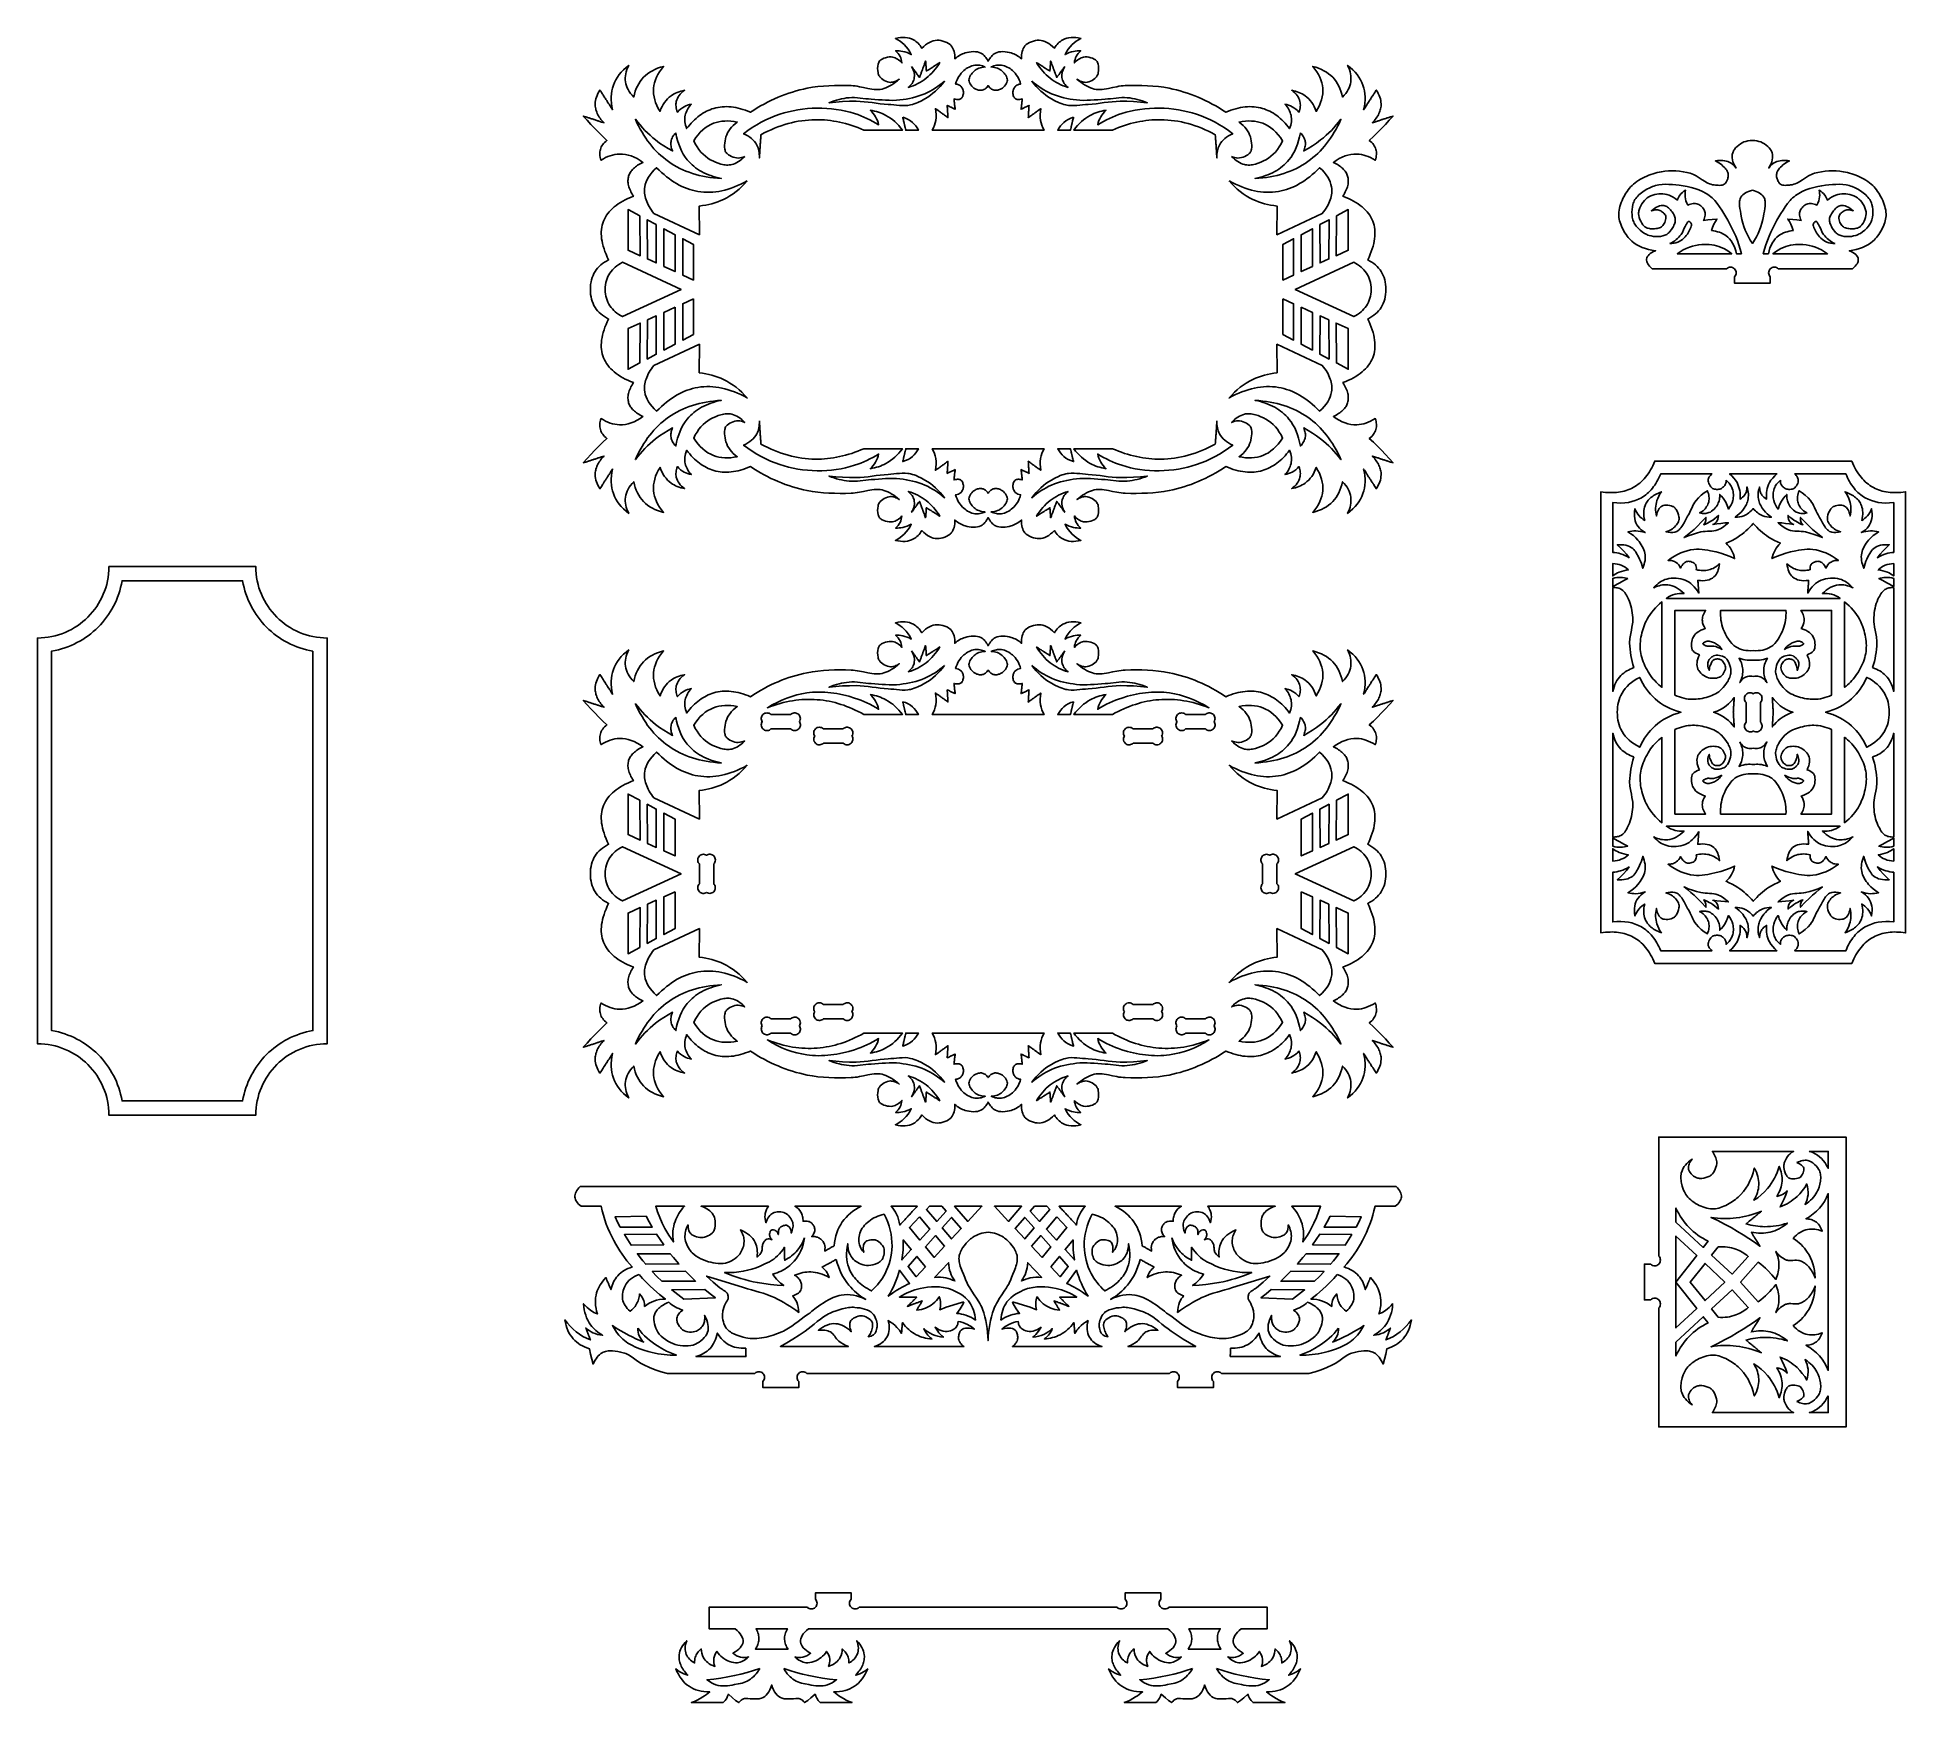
# Model space of a CAD drawing. Header units: millimetres. Extents: x 189 to 581, y 67 to 416.
import ezdxf

# ---------------------------------------------------------------- set-up
doc = ezdxf.new("R2010")
doc.units = ezdxf.units.MM
doc.layers.get('0').update_dxf_attribs({"linetype": 'CONTINUOUS', "true_color": 0xffffff})

msp = doc.modelspace()

# ---------------------------------------------------------------- linework, layer by layer
at = {"linetype": 'CONTINUOUS', "true_color": 0xffffff}
for points in [[(370.14, 316.05), (370.09, 315.69), (370.01, 315.34), (369.9, 315.01), (369.76, 314.69), (369.57, 314.36), (369.35, 314.06), (369.1, 313.77), (368.81, 313.5), (369.2, 313.5), (369.57, 313.52), (369.94, 313.56), (370.31, 313.62), (370.77, 313.74), (371.22, 313.89), (371.67, 314.08), (372.1, 314.3), (371.79, 313.72), (371.43, 313.18), (371.04, 312.68), (370.61, 312.21), (370.2, 311.84), (369.75, 311.51), (369.28, 311.2), (368.78, 310.92), (369.33, 310.8), (369.85, 310.72), (370.36, 310.69), (370.84, 310.7), (371.3, 310.76), (371.75, 310.87), (372.17, 311.02), (372.57, 311.21), (372.82, 311.36), (373.06, 311.54), (373.3, 311.73), (373.52, 311.94), (373.74, 312.17), (373.95, 312.42), (374.14, 312.69), (374.33, 312.98), (374.73, 312.6), (375.12, 312.26), (375.52, 311.97), (375.92, 311.73), (376.32, 311.55), (376.72, 311.41), (377.13, 311.33), (377.54, 311.29), (377.92, 311.31), (378.32, 311.36), (378.74, 311.46), (379.15, 311.6), (379.55, 311.77), (379.92, 311.98), (380.24, 312.21), (380.38, 312.34), (380.5, 312.47), (380.69, 312.73), (380.85, 313), (380.98, 313.31), (381.08, 313.63), (381.16, 313.99), (381.21, 314.36), (381.23, 314.76), (381.22, 315.19), (381.48, 314.98), (381.74, 314.78), (382, 314.6), (382.27, 314.43), (382.54, 314.29), (382.82, 314.16), (383.1, 314.04), (383.39, 313.95), (383.79, 313.84), (384.22, 313.76), (384.66, 313.7), (385.1, 313.67), (385.54, 313.69), (385.96, 313.74), (386.36, 313.85), (386.71, 314), (386.93, 314.14), (387.15, 314.3), (387.35, 314.48), (387.54, 314.68), (387.73, 314.9), (387.9, 315.14), (388.06, 315.41), (388.22, 315.69), (388.37, 315.41), (388.54, 315.14), (388.71, 314.9), (388.9, 314.68), (389.09, 314.48), (389.29, 314.3), (389.5, 314.14), (389.73, 314), (390.08, 313.85), (390.48, 313.74), (390.9, 313.69), (391.33, 313.67), (391.78, 313.7), (392.22, 313.76), (392.65, 313.84), (393.05, 313.95), (393.33, 314.04), (393.61, 314.16), (393.89, 314.29), (394.17, 314.43), (394.43, 314.6), (394.7, 314.78), (394.96, 314.98), (395.22, 315.19), (395.21, 314.76), (395.23, 314.36), (395.28, 313.99), (395.36, 313.63), (395.46, 313.31), (395.59, 313), (395.75, 312.73), (395.94, 312.47), (396.06, 312.34), (396.2, 312.21), (396.52, 311.98), (396.89, 311.77), (397.28, 311.6), (397.7, 311.46), (398.11, 311.36), (398.52, 311.31), (398.9, 311.29), (399.31, 311.33), (399.71, 311.41), (400.12, 311.55), (400.52, 311.73), (400.92, 311.97), (401.32, 312.26), (401.71, 312.6), (402.1, 312.98), (402.29, 312.69), (402.49, 312.42), (402.7, 312.17), (402.91, 311.94), (403.14, 311.73), (403.37, 311.54), (403.62, 311.36), (403.87, 311.21), (404.27, 311.02), (404.69, 310.87), (405.13, 310.76), (405.59, 310.7), (406.08, 310.69), (406.58, 310.72), (407.11, 310.8), (407.65, 310.92), (407.15, 311.2), (406.68, 311.51), (406.24, 311.84), (405.83, 312.21), (405.4, 312.68), (405, 313.18), (404.65, 313.72), (404.33, 314.3), (404.77, 314.08), (405.21, 313.89), (405.66, 313.74), (406.12, 313.62), (406.49, 313.56), (406.86, 313.52), (407.24, 313.5), (407.62, 313.5), (407.34, 313.77), (407.08, 314.06), (406.87, 314.36), (406.68, 314.69), (406.54, 315.01), (406.43, 315.34), (406.35, 315.69), (406.29, 316.05), (406.52, 315.8), (406.76, 315.59), (407, 315.39), (407.24, 315.23), (407.48, 315.09), (407.73, 314.97), (407.98, 314.89), (408.24, 314.82), (408.58, 314.79), (408.95, 314.8), (409.34, 314.85), (409.74, 314.95), (410.11, 315.07), (410.45, 315.23), (410.6, 315.32), (410.74, 315.42), (410.86, 315.52), (410.96, 315.63), (411.06, 315.76), (411.14, 315.92), (411.21, 316.1), (411.27, 316.3), (411.35, 316.73), (411.38, 317.19), (411.37, 317.66), (411.3, 318.1), (411.25, 318.31), (411.18, 318.5), (411.1, 318.68), (411.02, 318.83), (410.93, 318.95), (410.83, 319.07), (410.59, 319.3), (410.3, 319.52), (409.99, 319.71), (409.66, 319.87), (409.32, 320), (408.98, 320.08), (408.67, 320.11), (408.44, 320.11), (408.22, 320.08), (408, 320.03), (407.77, 319.96), (407.54, 319.87), (407.31, 319.75), (407.08, 319.62), (406.84, 319.47), (407.23, 319.8), (407.62, 320.1), (408.01, 320.38), (408.41, 320.64), (408.82, 320.87), (409.23, 321.07), (409.65, 321.25), (410.07, 321.41), (410.47, 321.51), (410.87, 321.58), (411.29, 321.61), (411.71, 321.61), (412.13, 321.59), (412.56, 321.54), (413, 321.47), (413.43, 321.39), (414.32, 321.2), (415.2, 321.02), (415.64, 320.94), (416.08, 320.88), (416.52, 320.83), (416.95, 320.81), (418.11, 320.78), (419.27, 320.78), (420.44, 320.79), (421.6, 320.83), (422.76, 320.9), (423.92, 321.01), (425.06, 321.16), (426.18, 321.36), (426.96, 321.53), (427.73, 321.72), (428.5, 321.93), (429.26, 322.15), (430.02, 322.4), (430.77, 322.66), (431.52, 322.95), (432.27, 323.25), (433.01, 323.58), (433.74, 323.92), (434.47, 324.28), (435.2, 324.66), (435.92, 325.06), (436.64, 325.49), (437.35, 325.92), (438.06, 326.38), (438.58, 326.17), (439.1, 325.98), (439.61, 325.8), (440.12, 325.66), (440.62, 325.53), (441.11, 325.42), (441.6, 325.34), (442.08, 325.28), (442.56, 325.24), (443.03, 325.22), (443.49, 325.23), (443.95, 325.25), (444.4, 325.3), (444.84, 325.37), (445.28, 325.46), (445.71, 325.58), (446.11, 325.7), (446.5, 325.85), (446.88, 326.01), (447.26, 326.19), (447.64, 326.39), (448.01, 326.61), (448.37, 326.84), (448.73, 327.1), (449.09, 327.38), (449.43, 327.67), (449.78, 327.98), (450.12, 328.31), (450.45, 328.66), (450.78, 329.03), (451.1, 329.42), (451.42, 329.82), (451.55, 329.45), (451.65, 329.09), (451.73, 328.73), (451.78, 328.38), (451.8, 328.03), (451.8, 327.69), (451.77, 327.35), (451.71, 327.02), (451.63, 326.71), (451.53, 326.41), (451.41, 326.11), (451.26, 325.82), (451.09, 325.53), (450.89, 325.25), (450.67, 324.97), (450.43, 324.7), (450.83, 324.79), (451.21, 324.91), (451.57, 325.06), (451.93, 325.23), (452.32, 325.46), (452.69, 325.73), (453.04, 326.04), (453.37, 326.38), (453.47, 326.08), (453.55, 325.78), (453.61, 325.49), (453.64, 325.21), (453.66, 324.93), (453.65, 324.66), (453.63, 324.4), (453.58, 324.14), (453.49, 323.81), (453.36, 323.49), (453.2, 323.18), (453, 322.88), (452.76, 322.59), (452.49, 322.31), (452.19, 322.05), (451.85, 321.79), (452.25, 321.87), (452.64, 321.96), (453.02, 322.08), (453.38, 322.21), (453.72, 322.37), (454.06, 322.54), (454.37, 322.73), (454.68, 322.93), (455.05, 323.23), (455.41, 323.57), (455.73, 323.93), (456.04, 324.33), (456.32, 324.75), (456.57, 325.21), (456.8, 325.7), (457, 326.22), (457.36, 325.6), (457.67, 324.98), (457.92, 324.36), (458.12, 323.75), (458.26, 323.15), (458.35, 322.55), (458.38, 321.95), (458.36, 321.36), (458.29, 320.77), (458.16, 320.19), (457.98, 319.61), (457.74, 319.04), (457.45, 318.47), (457.1, 317.91), (456.71, 317.35), (456.25, 316.79), (456.89, 316.96), (457.5, 317.17), (458.07, 317.41), (458.61, 317.67), (459.12, 317.97), (459.59, 318.3), (460.04, 318.67), (460.45, 319.06), (460.81, 319.48), (461.15, 319.92), (461.45, 320.39), (461.73, 320.9), (461.97, 321.43), (462.18, 322), (462.36, 322.59), (462.51, 323.22), (462.86, 322.83), (463.18, 322.44), (463.45, 322.05), (463.69, 321.65), (463.89, 321.24), (464.04, 320.83), (464.16, 320.41), (464.24, 319.99), (464.28, 319.58), (464.28, 319.16), (464.25, 318.74), (464.18, 318.32), (464.08, 317.89), (463.94, 317.45), (463.76, 317.01), (463.55, 316.56), (464.12, 317.02), (464.65, 317.5), (465.12, 317.99), (465.55, 318.5), (465.93, 319.03), (466.26, 319.57), (466.54, 320.14), (466.78, 320.72), (466.96, 321.3), (467.1, 321.9), (467.19, 322.52), (467.23, 323.16), (467.22, 323.81), (467.17, 324.48), (467.08, 325.17), (466.93, 325.87), (467.09, 325.63), (467.23, 325.4), (467.36, 325.2), (467.48, 325.02), (467.59, 324.86), (467.68, 324.71), (467.77, 324.58), (467.84, 324.46), (467.97, 324.25), (468.08, 324.09), (468.17, 323.94), (468.26, 323.81), (468.34, 323.68), (468.44, 323.54), (468.54, 323.37), (468.67, 323.17), (468.75, 323.05), (468.84, 322.92), (468.93, 322.77), (469.04, 322.61), (469.15, 322.43), (469.28, 322.22), (469.43, 322), (469.59, 321.76), (469.81, 322.12), (470.01, 322.49), (470.18, 322.85), (470.32, 323.21), (470.43, 323.57), (470.51, 323.93), (470.56, 324.29), (470.59, 324.64), (470.58, 324.89), (470.57, 325.15), (470.53, 325.4), (470.49, 325.65), (470.42, 325.9), (470.35, 326.15), (470.25, 326.4), (470.15, 326.65), (470.02, 326.89), (469.88, 327.14), (469.73, 327.38), (469.56, 327.63), (469.38, 327.87), (469.18, 328.12), (468.97, 328.36), (468.74, 328.6), (469, 328.52), (469.23, 328.44), (469.45, 328.37), (469.64, 328.31), (469.81, 328.25), (469.97, 328.2), (470.11, 328.15), (470.23, 328.11), (470.45, 328.04), (470.62, 327.98), (470.77, 327.94), (470.91, 327.89), (471.05, 327.84), (471.2, 327.8), (471.38, 327.74), (471.59, 327.67), (471.72, 327.63), (471.86, 327.58), (472.01, 327.53), (472.19, 327.47), (472.38, 327.41), (472.59, 327.34), (472.83, 327.26), (473.09, 327.18), (472.31, 328.07), (471.51, 328.95), (470.69, 329.81), (469.85, 330.66), (469, 331.48), (468.12, 332.29), (468.38, 332.5), (468.62, 332.72), (468.83, 332.95), (469.01, 333.18), (469.17, 333.42), (469.31, 333.66), (469.42, 333.92), (469.51, 334.18), (469.57, 334.44), (469.61, 334.71), (469.63, 334.98), (469.62, 335.26), (469.59, 335.55), (469.54, 335.84), (469.46, 336.14), (469.36, 336.45), (468.88, 336.16), (468.39, 335.9), (467.91, 335.69), (467.42, 335.51), (466.94, 335.37), (466.45, 335.26), (465.97, 335.19), (465.49, 335.15), (464.87, 335.16), (464.26, 335.23), (463.64, 335.36), (463.03, 335.55), (462.42, 335.8), (461.81, 336.11), (461.19, 336.47), (460.58, 336.9), (460.88, 337.05), (461.17, 337.2), (461.44, 337.35), (461.69, 337.51), (461.93, 337.68), (462.16, 337.85), (462.37, 338.02), (462.56, 338.2), (462.74, 338.38), (462.91, 338.57), (463.06, 338.76), (463.19, 338.95), (463.31, 339.15), (463.41, 339.36), (463.5, 339.57), (463.58, 339.78), (463.64, 340.01), (463.68, 340.24), (463.71, 340.47), (463.72, 340.72), (463.72, 340.96), (463.69, 341.21), (463.66, 341.47), (463.6, 341.73), (463.53, 341.99), (463.45, 342.26), (463.34, 342.54), (463.22, 342.82), (463.09, 343.1), (462.93, 343.39), (462.76, 343.69), (462.58, 343.99), (463.18, 344.23), (463.76, 344.48), (464.31, 344.75), (464.82, 345.02), (465.32, 345.31), (465.78, 345.61), (466.21, 345.91), (466.62, 346.23), (466.99, 346.57), (467.34, 346.91), (467.66, 347.26), (467.95, 347.62), (468.22, 348), (468.45, 348.39), (468.66, 348.78), (468.84, 349.19), (468.99, 349.62), (469.11, 350.05), (469.2, 350.5), (469.27, 350.96), (469.3, 351.43), (469.31, 351.91), (469.29, 352.4), (469.23, 352.9), (469.15, 353.42), (469.04, 353.94), (468.91, 354.48), (468.74, 355.03), (468.54, 355.59), (468.32, 356.16), (468.07, 356.74), (467.78, 357.33), (468.24, 357.58), (468.66, 357.84), (469.06, 358.11), (469.43, 358.41), (469.76, 358.72), (470.07, 359.06), (470.36, 359.4), (470.61, 359.77), (470.84, 360.17), (471.05, 360.6), (471.22, 361.04), (471.36, 361.5), (471.47, 361.98), (471.54, 362.48), (471.59, 363), (471.61, 363.53), (471.59, 364.07), (471.54, 364.59), (471.47, 365.09), (471.36, 365.57), (471.22, 366.03), (471.05, 366.47), (470.84, 366.89), (470.61, 367.3), (470.36, 367.66), (470.07, 368.01), (469.76, 368.34), (469.43, 368.66), (469.06, 368.95), (468.66, 369.23), (468.24, 369.49), (467.78, 369.73), (468.07, 370.33), (468.32, 370.91), (468.54, 371.48), (468.74, 372.04), (468.91, 372.59), (469.04, 373.13), (469.15, 373.65), (469.23, 374.17), (469.29, 374.67), (469.31, 375.16), (469.3, 375.64), (469.27, 376.11), (469.2, 376.57), (469.11, 377.01), (468.99, 377.45), (468.84, 377.87), (468.66, 378.28), (468.45, 378.68), (468.22, 379.07), (467.95, 379.44), (467.66, 379.81), (467.34, 380.16), (466.99, 380.5), (466.62, 380.83), (466.21, 381.15), (465.78, 381.46), (465.32, 381.76), (464.82, 382.04), (464.31, 382.32), (463.76, 382.58), (463.18, 382.84), (462.58, 383.08), (462.76, 383.38), (462.93, 383.67), (463.09, 383.96), (463.22, 384.25), (463.34, 384.53), (463.45, 384.8), (463.53, 385.07), (463.6, 385.34), (463.66, 385.6), (463.69, 385.85), (463.72, 386.11), (463.72, 386.35), (463.71, 386.59), (463.68, 386.83), (463.64, 387.06), (463.58, 387.29), (463.5, 387.5), (463.41, 387.71), (463.31, 387.91), (463.19, 388.11), (463.06, 388.31), (462.91, 388.5), (462.74, 388.69), (462.56, 388.87), (462.37, 389.05), (462.16, 389.22), (461.93, 389.39), (461.69, 389.55), (461.44, 389.71), (461.17, 389.87), (460.88, 390.02), (460.58, 390.17), (461.19, 390.59), (461.81, 390.96), (462.42, 391.27), (463.03, 391.51), (463.64, 391.7), (464.26, 391.83), (464.87, 391.9), (465.49, 391.91), (465.97, 391.88), (466.45, 391.81), (466.94, 391.7), (467.42, 391.56), (467.91, 391.38), (468.39, 391.16), (468.88, 390.91), (469.36, 390.62), (469.46, 390.93), (469.54, 391.23), (469.59, 391.52), (469.62, 391.81), (469.63, 392.09), (469.61, 392.36), (469.57, 392.63), (469.51, 392.89), (469.42, 393.15), (469.31, 393.4), (469.17, 393.65), (469.01, 393.89), (468.83, 394.12), (468.62, 394.35), (468.38, 394.56), (468.12, 394.77), (469, 395.58), (469.85, 396.41), (470.69, 397.26), (471.51, 398.12), (472.31, 399), (473.09, 399.89), (472.83, 399.8), (472.59, 399.73), (472.38, 399.66), (472.19, 399.59), (472.01, 399.54), (471.86, 399.49), (471.72, 399.44), (471.59, 399.4), (471.38, 399.33), (471.2, 399.27), (471.05, 399.22), (470.91, 399.18), (470.77, 399.13), (470.62, 399.08), (470.45, 399.03), (470.23, 398.95), (470.11, 398.91), (469.97, 398.87), (469.81, 398.82), (469.64, 398.76), (469.45, 398.7), (469.23, 398.63), (469, 398.55), (468.74, 398.47), (468.97, 398.71), (469.18, 398.95), (469.38, 399.19), (469.56, 399.44), (469.73, 399.68), (469.88, 399.93), (470.02, 400.17), (470.15, 400.42), (470.25, 400.67), (470.35, 400.92), (470.42, 401.17), (470.49, 401.42), (470.53, 401.67), (470.57, 401.92), (470.58, 402.17), (470.59, 402.43), (470.56, 402.78), (470.51, 403.14), (470.43, 403.5), (470.32, 403.86), (470.18, 404.22), (470.01, 404.58), (469.81, 404.95), (469.59, 405.31), (469.43, 405.07), (469.28, 404.84), (469.15, 404.64), (469.04, 404.46), (468.93, 404.3), (468.84, 404.15), (468.75, 404.02), (468.67, 403.9), (468.54, 403.69), (468.44, 403.53), (468.34, 403.38), (468.26, 403.25), (468.17, 403.12), (468.08, 402.98), (467.97, 402.81), (467.84, 402.61), (467.77, 402.49), (467.68, 402.36), (467.59, 402.21), (467.48, 402.05), (467.36, 401.87), (467.23, 401.66), (467.09, 401.44), (466.93, 401.2), (467.08, 401.9), (467.17, 402.59), (467.22, 403.26), (467.23, 403.91), (467.19, 404.54), (467.1, 405.16), (466.96, 405.76), (466.78, 406.35), (466.54, 406.93), (466.26, 407.49), (465.93, 408.04), (465.55, 408.57), (465.12, 409.08), (464.65, 409.57), (464.12, 410.05), (463.55, 410.5), (463.76, 410.06), (463.94, 409.62), (464.08, 409.18), (464.18, 408.75), (464.25, 408.33), (464.28, 407.91), (464.28, 407.49), (464.24, 407.08), (464.16, 406.66), (464.04, 406.24), (463.89, 405.83), (463.69, 405.42), (463.45, 405.02), (463.18, 404.62), (462.86, 404.23), (462.51, 403.85), (462.36, 404.47), (462.18, 405.07), (461.97, 405.63), (461.73, 406.17), (461.45, 406.67), (461.15, 407.15), (460.81, 407.59), (460.45, 408.01), (460.04, 408.4), (459.59, 408.76), (459.12, 409.09), (458.61, 409.39), (458.07, 409.66), (457.5, 409.9), (456.89, 410.1), (456.25, 410.28), (456.71, 409.72), (457.1, 409.16), (457.45, 408.6), (457.74, 408.03), (457.98, 407.45), (458.16, 406.88), (458.29, 406.29), (458.36, 405.71), (458.38, 405.12), (458.35, 404.52), (458.26, 403.92), (458.12, 403.31), (457.92, 402.7), (457.67, 402.09), (457.36, 401.47), (457, 400.85), (456.8, 401.37), (456.57, 401.86), (456.32, 402.32), (456.04, 402.74), (455.73, 403.14), (455.41, 403.5), (455.05, 403.83), (454.68, 404.13), (454.37, 404.34), (454.06, 404.53), (453.72, 404.7), (453.38, 404.85), (453.02, 404.99), (452.64, 405.1), (452.25, 405.2), (451.85, 405.28), (452.19, 405.02), (452.49, 404.75), (452.76, 404.47), (453, 404.19), (453.2, 403.89), (453.36, 403.58), (453.49, 403.26), (453.58, 402.93), (453.63, 402.67), (453.65, 402.41), (453.66, 402.13), (453.64, 401.86), (453.61, 401.57), (453.55, 401.28), (453.47, 400.99), (453.37, 400.69), (453.04, 401.03), (452.69, 401.33), (452.32, 401.6), (451.93, 401.84), (451.57, 402.01), (451.21, 402.16), (450.83, 402.28), (450.43, 402.37), (450.67, 402.1), (450.89, 401.82), (451.09, 401.53), (451.26, 401.25), (451.41, 400.95), (451.53, 400.66), (451.63, 400.35), (451.71, 400.05), (451.77, 399.71), (451.8, 399.38), (451.8, 399.03), (451.78, 398.69), (451.73, 398.33), (451.65, 397.98), (451.55, 397.61), (451.42, 397.24), (451.1, 397.65), (450.78, 398.04), (450.45, 398.41), (450.12, 398.76), (449.78, 399.09), (449.43, 399.4), (449.09, 399.69), (448.73, 399.97), (448.37, 400.22), (448.01, 400.46), (447.64, 400.68), (447.26, 400.88), (446.88, 401.06), (446.5, 401.22), (446.11, 401.37), (445.71, 401.49), (445.28, 401.61), (444.84, 401.7), (444.4, 401.77), (443.95, 401.82), (443.49, 401.84), (443.03, 401.85), (442.56, 401.83), (442.08, 401.79), (441.6, 401.73), (441.11, 401.64), (440.62, 401.54), (440.12, 401.41), (439.61, 401.26), (439.1, 401.09), (438.58, 400.9), (438.06, 400.68), (437.35, 401.14), (436.64, 401.58), (435.92, 402), (435.2, 402.4), (434.47, 402.78), (433.74, 403.15), (433.01, 403.49), (432.27, 403.81), (431.52, 404.12), (430.77, 404.4), (430.02, 404.67), (429.26, 404.91), (428.5, 405.14), (427.73, 405.35), (426.96, 405.54), (426.18, 405.71), (425.06, 405.91), (423.92, 406.06), (422.76, 406.17), (421.6, 406.24), (420.44, 406.28), (419.27, 406.29), (418.11, 406.28), (416.95, 406.26), (416.52, 406.24), (416.08, 406.19), (415.64, 406.12), (415.2, 406.04), (414.32, 405.86), (413.43, 405.68), (413, 405.6), (412.56, 405.53), (412.13, 405.48), (411.71, 405.45), (411.29, 405.45), (410.87, 405.48), (410.47, 405.55), (410.07, 405.66), (409.65, 405.82), (409.23, 405.99), (408.82, 406.2), (408.41, 406.43), (408.01, 406.68), (407.62, 406.96), (407.23, 407.27), (406.84, 407.6), (407.08, 407.45), (407.31, 407.31), (407.54, 407.2), (407.77, 407.11), (408, 407.04), (408.22, 406.99), (408.44, 406.96), (408.67, 406.95), (408.98, 406.98), (409.32, 407.07), (409.66, 407.19), (409.99, 407.36), (410.3, 407.55), (410.59, 407.77), (410.83, 408), (410.93, 408.12), (411.02, 408.24), (411.1, 408.39), (411.18, 408.57), (411.25, 408.76), (411.3, 408.97), (411.37, 409.41), (411.38, 409.88), (411.35, 410.34), (411.27, 410.77), (411.21, 410.97), (411.14, 411.14), (411.06, 411.3), (410.96, 411.44), (410.86, 411.55), (410.74, 411.65), (410.6, 411.75), (410.45, 411.84), (410.11, 411.99), (409.74, 412.12), (409.34, 412.21), (408.95, 412.27), (408.58, 412.28), (408.24, 412.24), (407.98, 412.18), (407.73, 412.09), (407.48, 411.98), (407.24, 411.84), (407, 411.67), (406.76, 411.48), (406.52, 411.26), (406.29, 411.02), (406.35, 411.38), (406.43, 411.73), (406.54, 412.06), (406.68, 412.38), (406.87, 412.7), (407.08, 413.01), (407.34, 413.3), (407.62, 413.57), (407.24, 413.57), (406.86, 413.55), (406.49, 413.51), (406.12, 413.45), (405.66, 413.33), (405.21, 413.18), (404.77, 412.99), (404.33, 412.77), (404.65, 413.35), (405, 413.89), (405.4, 414.39), (405.83, 414.85), (406.24, 415.22), (406.68, 415.56), (407.15, 415.87), (407.65, 416.15), (407.11, 416.27), (406.58, 416.35), (406.08, 416.38), (405.59, 416.36), (405.13, 416.31), (404.69, 416.2), (404.27, 416.05), (403.87, 415.86), (403.62, 415.7), (403.37, 415.53), (403.14, 415.34), (402.91, 415.13), (402.7, 414.9), (402.49, 414.64), (402.29, 414.37), (402.1, 414.08), (401.71, 414.47), (401.32, 414.81), (400.92, 415.1), (400.52, 415.33), (400.12, 415.52), (399.71, 415.65), (399.31, 415.74), (398.9, 415.77), (398.52, 415.76), (398.11, 415.7), (397.7, 415.6), (397.28, 415.47), (396.89, 415.29), (396.52, 415.09), (396.2, 414.86), (396.06, 414.73), (395.94, 414.6), (395.75, 414.34), (395.59, 414.06), (395.46, 413.76), (395.36, 413.43), (395.28, 413.08), (395.23, 412.7), (395.21, 412.3), (395.22, 411.88), (394.96, 412.09), (394.7, 412.29), (394.43, 412.47), (394.17, 412.64), (393.89, 412.78), (393.61, 412.91), (393.33, 413.02), (393.05, 413.12), (392.65, 413.22), (392.22, 413.31), (391.78, 413.37), (391.33, 413.39), (390.9, 413.38), (390.48, 413.33), (390.08, 413.22), (389.73, 413.06), (389.5, 412.93), (389.29, 412.77), (389.09, 412.59), (388.9, 412.39), (388.71, 412.17), (388.54, 411.92), (388.37, 411.66), (388.22, 411.38), (388.06, 411.66), (387.9, 411.92), (387.73, 412.17), (387.54, 412.39), (387.35, 412.59), (387.15, 412.77), (386.93, 412.93), (386.71, 413.06), (386.36, 413.22), (385.96, 413.33), (385.54, 413.38), (385.1, 413.39), (384.66, 413.37), (384.22, 413.31), (383.79, 413.22), (383.39, 413.12), (383.1, 413.02), (382.82, 412.91), (382.54, 412.78), (382.27, 412.64), (382, 412.47), (381.74, 412.29), (381.48, 412.09), (381.22, 411.88), (381.23, 412.3), (381.21, 412.7), (381.16, 413.08), (381.08, 413.43), (380.98, 413.76), (380.85, 414.06), (380.69, 414.34), (380.5, 414.6), (380.38, 414.73), (380.24, 414.86), (379.92, 415.09), (379.55, 415.29), (379.15, 415.47), (378.74, 415.6), (378.32, 415.7), (377.92, 415.76), (377.54, 415.77), (377.13, 415.74), (376.72, 415.65), (376.32, 415.52), (375.92, 415.33), (375.52, 415.1), (375.12, 414.81), (374.73, 414.47), (374.33, 414.08), (374.14, 414.37), (373.95, 414.64), (373.74, 414.9), (373.52, 415.13), (373.3, 415.34), (373.06, 415.53), (372.82, 415.7), (372.57, 415.86), (372.17, 416.05), (371.75, 416.2), (371.3, 416.31), (370.84, 416.36), (370.36, 416.38), (369.85, 416.35), (369.33, 416.27), (368.78, 416.15), (369.28, 415.87), (369.75, 415.56), (370.2, 415.22), (370.61, 414.85), (371.04, 414.39), (371.43, 413.89), (371.79, 413.35), (372.1, 412.77), (371.67, 412.99), (371.22, 413.18), (370.77, 413.33), (370.31, 413.45), (369.94, 413.51), (369.57, 413.55), (369.2, 413.57), (368.81, 413.57), (369.1, 413.3), (369.35, 413.01), (369.57, 412.7), (369.76, 412.38), (369.9, 412.06), (370.01, 411.73), (370.09, 411.38), (370.14, 411.02), (369.91, 411.26), (369.68, 411.48), (369.44, 411.67), (369.2, 411.84), (368.95, 411.98), (368.71, 412.09), (368.45, 412.18), (368.2, 412.24), (367.86, 412.28), (367.48, 412.27), (367.09, 412.21), (366.7, 412.12), (366.33, 411.99), (365.99, 411.84), (365.83, 411.75), (365.7, 411.65), (365.58, 411.55), (365.47, 411.44), (365.38, 411.3), (365.29, 411.14), (365.22, 410.97), (365.16, 410.77), (365.08, 410.34), (365.05, 409.88), (365.07, 409.41), (365.14, 408.97), (365.19, 408.76), (365.26, 408.57), (365.33, 408.39), (365.42, 408.24), (365.51, 408.12), (365.61, 408), (365.85, 407.77), (366.13, 407.55), (366.45, 407.36), (366.78, 407.19), (367.12, 407.07), (367.45, 406.98), (367.77, 406.95), (367.99, 406.96), (368.22, 406.99), (368.44, 407.04), (368.67, 407.11), (368.9, 407.2), (369.13, 407.31), (369.36, 407.45), (369.59, 407.6), (369.21, 407.27), (368.82, 406.96), (368.43, 406.68), (368.02, 406.43), (367.62, 406.2), (367.2, 405.99), (366.79, 405.82), (366.36, 405.66), (365.97, 405.55), (365.56, 405.48), (365.15, 405.45), (364.73, 405.45), (364.31, 405.48), (363.87, 405.53), (363.44, 405.6), (363, 405.68), (362.12, 405.86), (361.24, 406.04), (360.79, 406.12), (360.36, 406.19), (359.92, 406.24), (359.49, 406.26), (358.33, 406.28), (357.17, 406.29), (356, 406.28), (354.84, 406.24), (353.68, 406.17), (352.52, 406.06), (351.38, 405.91), (350.26, 405.71), (349.48, 405.54), (348.71, 405.35), (347.94, 405.14), (347.18, 404.91), (346.42, 404.67), (345.66, 404.4), (344.91, 404.12), (344.17, 403.81), (343.43, 403.49), (342.69, 403.15), (341.96, 402.78), (341.24, 402.4), (340.51, 402), (339.8, 401.58), (339.08, 401.14), (338.37, 400.68), (337.85, 400.9), (337.33, 401.09), (336.82, 401.26), (336.32, 401.41), (335.82, 401.54), (335.32, 401.64), (334.84, 401.73), (334.36, 401.79), (333.88, 401.83), (333.41, 401.85), (332.95, 401.84), (332.49, 401.82), (332.04, 401.77), (331.59, 401.7), (331.15, 401.61), (330.72, 401.49), (330.33, 401.37), (329.94, 401.22), (329.55, 401.06), (329.17, 400.88), (328.8, 400.68), (328.43, 400.46), (328.06, 400.22), (327.7, 399.97), (327.35, 399.69), (327, 399.4), (326.66, 399.09), (326.32, 398.76), (325.99, 398.41), (325.66, 398.04), (325.34, 397.65), (325.02, 397.24), (324.89, 397.61), (324.79, 397.98), (324.71, 398.33), (324.66, 398.69), (324.63, 399.03), (324.64, 399.38), (324.67, 399.71), (324.72, 400.05), (324.8, 400.35), (324.9, 400.66), (325.03, 400.95), (325.18, 401.25), (325.35, 401.53), (325.54, 401.82), (325.76, 402.1), (326.01, 402.37), (325.61, 402.28), (325.23, 402.16), (324.86, 402.01), (324.51, 401.84), (324.12, 401.6), (323.75, 401.33), (323.4, 401.03), (323.07, 400.69), (322.97, 400.99), (322.89, 401.28), (322.83, 401.57), (322.79, 401.86), (322.78, 402.13), (322.78, 402.41), (322.81, 402.67), (322.85, 402.93), (322.95, 403.26), (323.07, 403.58), (323.24, 403.89), (323.44, 404.19), (323.67, 404.47), (323.94, 404.75), (324.25, 405.02), (324.59, 405.28), (324.19, 405.2), (323.8, 405.1), (323.42, 404.99), (323.06, 404.85), (322.71, 404.7), (322.38, 404.53), (322.06, 404.34), (321.76, 404.13), (321.38, 403.83), (321.03, 403.5), (320.7, 403.14), (320.4, 402.74), (320.12, 402.32), (319.87, 401.86), (319.64, 401.37), (319.44, 400.85), (319.08, 401.47), (318.77, 402.09), (318.52, 402.7), (318.32, 403.31), (318.18, 403.92), (318.09, 404.52), (318.05, 405.12), (318.07, 405.71), (318.15, 406.29), (318.28, 406.88), (318.46, 407.45), (318.7, 408.03), (318.99, 408.6), (319.33, 409.16), (319.73, 409.72), (320.18, 410.28), (319.54, 410.1), (318.94, 409.9), (318.37, 409.66), (317.83, 409.39), (317.32, 409.09), (316.84, 408.76), (316.4, 408.4), (315.99, 408.01), (315.62, 407.59), (315.29, 407.15), (314.98, 406.67), (314.71, 406.17), (314.47, 405.63), (314.26, 405.07), (314.08, 404.47), (313.93, 403.85), (313.57, 404.23), (313.26, 404.62), (312.98, 405.02), (312.75, 405.42), (312.55, 405.83), (312.39, 406.24), (312.27, 406.66), (312.2, 407.08), (312.16, 407.49), (312.16, 407.91), (312.19, 408.33), (312.26, 408.75), (312.36, 409.18), (312.5, 409.62), (312.68, 410.06), (312.89, 410.5), (312.31, 410.05), (311.79, 409.57), (311.31, 409.08), (310.88, 408.57), (310.51, 408.04), (310.17, 407.49), (309.89, 406.93), (309.66, 406.35), (309.48, 405.76), (309.34, 405.16), (309.25, 404.54), (309.21, 403.91), (309.21, 403.26), (309.26, 402.59), (309.36, 401.9), (309.5, 401.2), (309.35, 401.44), (309.2, 401.66), (309.07, 401.87), (308.95, 402.05), (308.85, 402.21), (308.75, 402.36), (308.67, 402.49), (308.59, 402.61), (308.46, 402.81), (308.35, 402.98), (308.26, 403.12), (308.18, 403.25), (308.09, 403.38), (308, 403.53), (307.89, 403.69), (307.76, 403.9), (307.69, 404.02), (307.6, 404.15), (307.51, 404.3), (307.4, 404.46), (307.28, 404.64), (307.15, 404.84), (307.01, 405.07), (306.85, 405.31), (306.62, 404.95), (306.42, 404.58), (306.25, 404.22), (306.12, 403.86), (306, 403.5), (305.92, 403.14), (305.87, 402.78), (305.85, 402.43), (305.85, 402.17), (305.87, 401.92), (305.9, 401.67), (305.95, 401.42), (306.01, 401.17), (306.09, 400.92), (306.18, 400.67), (306.29, 400.42), (306.41, 400.17), (306.55, 399.93), (306.71, 399.68), (306.87, 399.44), (307.06, 399.19), (307.25, 398.95), (307.47, 398.71), (307.7, 398.47), (307.44, 398.55), (307.2, 398.63), (306.99, 398.7), (306.8, 398.76), (306.62, 398.82), (306.47, 398.87), (306.33, 398.91), (306.2, 398.95), (305.99, 399.03), (305.81, 399.08), (305.66, 399.13), (305.52, 399.18), (305.39, 399.22), (305.24, 399.27), (305.06, 399.33), (304.85, 399.4), (304.72, 399.44), (304.58, 399.49), (304.42, 399.54), (304.25, 399.59), (304.06, 399.66), (303.85, 399.73), (303.61, 399.8), (303.35, 399.89), (304.13, 399), (304.93, 398.12), (305.75, 397.26), (306.58, 396.41), (307.44, 395.58), (308.31, 394.77), (308.05, 394.56), (307.82, 394.35), (307.61, 394.12), (307.42, 393.89), (307.26, 393.65), (307.13, 393.4), (307.01, 393.15), (306.93, 392.89), (306.86, 392.63), (306.83, 392.36), (306.81, 392.09), (306.82, 391.81), (306.85, 391.52), (306.9, 391.23), (306.97, 390.93), (307.07, 390.62), (307.56, 390.91), (308.04, 391.16), (308.53, 391.38), (309.01, 391.56), (309.5, 391.7), (309.98, 391.81), (310.47, 391.88), (310.95, 391.91), (311.57, 391.9), (312.18, 391.83), (312.79, 391.7), (313.41, 391.51), (314.02, 391.27), (314.63, 390.96), (315.24, 390.59), (315.85, 390.17), (315.55, 390.02), (315.27, 389.87), (315, 389.71), (314.74, 389.55), (314.5, 389.39), (314.28, 389.22), (314.07, 389.05), (313.87, 388.87), (313.69, 388.69), (313.53, 388.5), (313.38, 388.31), (313.25, 388.11), (313.13, 387.91), (313.02, 387.71), (312.93, 387.5), (312.86, 387.29), (312.8, 387.06), (312.76, 386.83), (312.73, 386.59), (312.72, 386.35), (312.72, 386.11), (312.74, 385.85), (312.78, 385.6), (312.84, 385.34), (312.91, 385.07), (312.99, 384.8), (313.1, 384.53), (313.22, 384.25), (313.35, 383.96), (313.5, 383.67), (313.67, 383.38), (313.86, 383.08), (313.25, 382.84), (312.68, 382.58), (312.13, 382.32), (311.61, 382.04), (311.12, 381.76), (310.66, 381.46), (310.22, 381.15), (309.82, 380.83), (309.44, 380.5), (309.09, 380.16), (308.77, 379.81), (308.48, 379.44), (308.22, 379.07), (307.98, 378.68), (307.78, 378.28), (307.6, 377.87), (307.45, 377.45), (307.33, 377.01), (307.23, 376.57), (307.17, 376.11), (307.13, 375.64), (307.13, 375.16), (307.15, 374.67), (307.2, 374.17), (307.28, 373.65), (307.39, 373.13), (307.53, 372.59), (307.7, 372.04), (307.89, 371.48), (308.12, 370.91), (308.37, 370.33), (308.65, 369.73), (308.2, 369.49), (307.77, 369.23), (307.38, 368.95), (307.01, 368.66), (306.67, 368.34), (306.36, 368.01), (306.08, 367.66), (305.83, 367.3), (305.59, 366.89), (305.39, 366.47), (305.22, 366.03), (305.08, 365.57), (304.97, 365.09), (304.89, 364.59), (304.85, 364.07), (304.83, 363.53), (304.85, 363), (304.89, 362.48), (304.97, 361.98), (305.08, 361.5), (305.22, 361.04), (305.39, 360.6), (305.59, 360.17), (305.83, 359.77), (306.08, 359.4), (306.36, 359.06), (306.67, 358.72), (307.01, 358.41), (307.38, 358.11), (307.77, 357.84), (308.2, 357.58), (308.65, 357.33), (308.37, 356.74), (308.12, 356.16), (307.89, 355.59), (307.7, 355.03), (307.53, 354.48), (307.39, 353.94), (307.28, 353.42), (307.2, 352.9), (307.15, 352.4), (307.13, 351.91), (307.13, 351.43), (307.17, 350.96), (307.23, 350.5), (307.33, 350.05), (307.45, 349.62), (307.6, 349.19), (307.78, 348.78), (307.98, 348.39), (308.22, 348), (308.48, 347.62), (308.77, 347.26), (309.09, 346.91), (309.44, 346.57), (309.82, 346.23), (310.22, 345.91), (310.66, 345.61), (311.12, 345.31), (311.61, 345.02), (312.13, 344.75), (312.68, 344.48), (313.25, 344.23), (313.86, 343.99), (313.67, 343.69), (313.5, 343.39), (313.35, 343.1), (313.22, 342.82), (313.1, 342.54), (312.99, 342.26), (312.91, 341.99), (312.84, 341.73), (312.78, 341.47), (312.74, 341.21), (312.72, 340.96), (312.72, 340.72), (312.73, 340.47), (312.76, 340.24), (312.8, 340.01), (312.86, 339.78), (312.93, 339.57), (313.02, 339.36), (313.13, 339.15), (313.25, 338.95), (313.38, 338.76), (313.53, 338.57), (313.69, 338.38), (313.87, 338.2), (314.07, 338.02), (314.28, 337.85), (314.5, 337.68), (314.74, 337.51), (315, 337.35), (315.27, 337.2), (315.55, 337.05), (315.85, 336.9), (315.24, 336.47), (314.63, 336.11), (314.02, 335.8), (313.41, 335.55), (312.79, 335.36), (312.18, 335.23), (311.57, 335.16), (310.95, 335.15), (310.47, 335.19), (309.98, 335.26), (309.5, 335.37), (309.01, 335.51), (308.53, 335.69), (308.04, 335.9), (307.56, 336.16), (307.07, 336.45), (306.97, 336.14), (306.9, 335.84), (306.85, 335.55), (306.82, 335.26), (306.81, 334.98), (306.83, 334.71), (306.86, 334.44), (306.93, 334.18), (307.01, 333.92), (307.13, 333.66), (307.26, 333.42), (307.42, 333.18), (307.61, 332.95), (307.82, 332.72), (308.05, 332.5), (308.31, 332.29), (307.44, 331.48), (306.58, 330.66), (305.75, 329.81), (304.93, 328.95), (304.13, 328.07), (303.35, 327.18), (303.61, 327.26), (303.85, 327.34), (304.06, 327.41), (304.25, 327.47), (304.42, 327.53), (304.58, 327.58), (304.72, 327.63), (304.85, 327.67), (305.06, 327.74), (305.24, 327.8), (305.39, 327.84), (305.52, 327.89), (305.66, 327.94), (305.81, 327.98), (305.99, 328.04), (306.2, 328.11), (306.33, 328.15), (306.47, 328.2), (306.62, 328.25), (306.8, 328.31), (306.99, 328.37), (307.2, 328.44), (307.44, 328.52), (307.7, 328.6), (307.47, 328.36), (307.25, 328.12), (307.06, 327.87), (306.87, 327.63), (306.71, 327.38), (306.55, 327.14), (306.41, 326.89), (306.29, 326.65), (306.18, 326.4), (306.09, 326.15), (306.01, 325.9), (305.95, 325.65), (305.9, 325.4), (305.87, 325.15), (305.85, 324.89), (305.85, 324.64), (305.87, 324.29), (305.92, 323.93), (306, 323.57), (306.12, 323.21), (306.25, 322.85), (306.42, 322.49), (306.62, 322.12), (306.85, 321.76), (307.01, 322), (307.15, 322.22), (307.28, 322.43), (307.4, 322.61), (307.51, 322.77), (307.6, 322.92), (307.69, 323.05), (307.76, 323.17), (307.89, 323.37), (308, 323.54), (308.09, 323.68), (308.18, 323.81), (308.26, 323.94), (308.35, 324.09), (308.46, 324.25), (308.59, 324.46), (308.67, 324.58), (308.75, 324.71), (308.85, 324.86), (308.95, 325.02), (309.07, 325.2), (309.2, 325.4), (309.34, 325.63), (309.5, 325.87), (309.36, 325.17), (309.26, 324.48), (309.21, 323.81), (309.21, 323.16), (309.25, 322.52), (309.34, 321.9), (309.48, 321.3), (309.66, 320.72), (309.89, 320.14), (310.17, 319.57), (310.51, 319.03), (310.88, 318.5), (311.31, 317.99), (311.79, 317.5), (312.31, 317.02), (312.89, 316.56), (312.68, 317.01), (312.5, 317.45), (312.36, 317.89), (312.26, 318.32), (312.19, 318.74), (312.16, 319.16), (312.16, 319.58), (312.2, 319.99), (312.27, 320.41), (312.39, 320.83), (312.55, 321.24), (312.75, 321.65), (312.98, 322.05), (313.26, 322.44), (313.57, 322.83), (313.93, 323.22), (314.08, 322.59), (314.26, 322), (314.47, 321.43), (314.71, 320.9), (314.98, 320.39), (315.29, 319.92), (315.62, 319.48), (315.99, 319.06), (316.4, 318.67), (316.84, 318.3), (317.32, 317.97), (317.83, 317.67), (318.37, 317.41), (318.94, 317.17), (319.54, 316.96), (320.18, 316.79), (319.73, 317.35), (319.33, 317.91), (318.99, 318.47), (318.7, 319.04), (318.46, 319.61), (318.28, 320.19), (318.15, 320.77), (318.07, 321.36), (318.05, 321.95), (318.09, 322.55), (318.18, 323.15), (318.32, 323.75), (318.52, 324.36), (318.77, 324.98), (319.08, 325.6), (319.44, 326.22), (319.64, 325.7), (319.87, 325.21), (320.12, 324.75), (320.4, 324.33), (320.7, 323.93), (321.03, 323.57), (321.38, 323.23), (321.76, 322.93), (322.06, 322.73), (322.38, 322.54), (322.71, 322.37), (323.06, 322.21), (323.42, 322.08), (323.8, 321.96), (324.19, 321.87), (324.59, 321.79), (324.25, 322.05), (323.94, 322.31), (323.67, 322.59), (323.44, 322.88), (323.24, 323.18), (323.07, 323.49), (322.95, 323.81), (322.85, 324.14), (322.81, 324.4), (322.78, 324.66), (322.78, 324.93), (322.79, 325.21), (322.83, 325.49), (322.89, 325.78), (322.97, 326.08), (323.07, 326.38), (323.4, 326.04), (323.75, 325.73), (324.12, 325.46), (324.51, 325.23), (324.86, 325.06), (325.23, 324.91), (325.61, 324.79), (326.01, 324.7), (325.76, 324.97), (325.54, 325.25), (325.35, 325.53), (325.18, 325.82), (325.03, 326.11), (324.9, 326.41), (324.8, 326.71), (324.72, 327.02), (324.67, 327.35), (324.64, 327.69), (324.63, 328.03), (324.66, 328.38), (324.71, 328.73), (324.79, 329.09), (324.89, 329.45), (325.02, 329.82), (325.34, 329.42), (325.66, 329.03), (325.99, 328.66), (326.32, 328.31), (326.66, 327.98), (327, 327.67), (327.35, 327.38), (327.7, 327.1), (328.06, 326.84), (328.43, 326.61), (328.8, 326.39), (329.17, 326.19), (329.55, 326.01), (329.94, 325.85), (330.33, 325.7), (330.72, 325.58), (331.15, 325.46), (331.59, 325.37), (332.04, 325.3), (332.49, 325.25), (332.95, 325.23), (333.41, 325.22), (333.88, 325.24), (334.36, 325.28), (334.84, 325.34), (335.32, 325.42), (335.82, 325.53), (336.32, 325.66), (336.82, 325.8), (337.33, 325.98), (337.85, 326.17), (338.37, 326.38), (339.08, 325.92), (339.8, 325.49), (340.51, 325.06), (341.24, 324.66), (341.96, 324.28), (342.69, 323.92), (343.43, 323.58), (344.17, 323.25), (344.91, 322.95), (345.66, 322.66), (346.42, 322.4), (347.18, 322.15), (347.94, 321.93), (348.71, 321.72), (349.48, 321.53), (350.26, 321.36), (351.38, 321.16), (352.52, 321.01), (353.68, 320.9), (354.84, 320.83), (356, 320.79), (357.17, 320.78), (358.33, 320.78), (359.49, 320.81), (359.92, 320.83), (360.36, 320.88), (360.79, 320.94), (361.24, 321.02), (362.12, 321.2), (363, 321.39), (363.44, 321.47), (363.87, 321.54), (364.31, 321.59), (364.73, 321.61), (365.15, 321.61), (365.56, 321.58), (365.97, 321.51), (366.36, 321.41), (366.79, 321.25), (367.2, 321.07), (367.62, 320.87), (368.02, 320.64), (368.43, 320.38), (368.82, 320.1), (369.21, 319.8), (369.59, 319.47), (369.36, 319.62), (369.13, 319.75), (368.9, 319.87), (368.67, 319.96), (368.44, 320.03), (368.22, 320.08), (367.99, 320.11), (367.77, 320.11), (367.45, 320.08), (367.12, 320), (366.78, 319.87), (366.45, 319.71), (366.13, 319.52), (365.85, 319.3), (365.61, 319.07), (365.51, 318.95), (365.42, 318.83), (365.33, 318.68), (365.26, 318.5), (365.19, 318.31), (365.14, 318.1), (365.07, 317.66), (365.05, 317.19), (365.08, 316.73), (365.16, 316.3), (365.22, 316.1), (365.29, 315.92), (365.38, 315.76), (365.47, 315.63), (365.58, 315.52), (365.7, 315.42), (365.83, 315.32), (365.99, 315.23), (366.33, 315.07), (366.7, 314.95), (367.09, 314.85), (367.48, 314.8), (367.86, 314.79), (368.2, 314.82), (368.45, 314.89), (368.71, 314.97), (368.95, 315.09), (369.2, 315.23), (369.44, 315.39), (369.68, 315.59), (369.91, 315.8), (370.14, 316.05), (370.14, 316.05), (370.14, 316.05)], [(372.16, 410.27), (372.35, 410), (372.51, 409.79), (372.64, 409.62), (372.74, 409.47), (372.82, 409.36), (372.89, 409.27), (373, 409.12), (373.11, 408.96), (373.18, 408.87), (373.26, 408.76), (373.36, 408.62), (373.49, 408.44), (373.64, 408.23), (373.83, 407.97), (373.91, 408.17), (373.98, 408.36), (374.04, 408.52), (374.1, 408.68), (374.15, 408.81), (374.2, 408.94), (374.27, 409.15), (374.34, 409.31), (374.39, 409.45), (374.43, 409.57), (374.47, 409.68), (374.51, 409.79), (374.56, 409.91), (374.61, 410.05), (374.67, 410.22), (374.75, 410.43), (374.8, 410.55), (374.85, 410.69), (374.91, 410.84), (374.97, 411.01), (375.04, 411.19), (375.11, 411.4), (375.13, 411.16), (375.15, 410.96), (375.16, 410.8), (375.17, 410.68), (375.18, 410.57), (375.19, 410.49), (375.2, 410.35), (375.21, 410.21), (375.21, 410.12), (375.22, 410.02), (375.23, 409.89), (375.25, 409.74), (375.26, 409.54), (375.28, 409.3), (375.45, 409.41), (375.6, 409.51), (375.86, 409.67), (376.07, 409.81), (376.24, 409.92), (376.38, 410.01), (376.49, 410.08), (376.59, 410.14), (376.68, 410.2), (376.77, 410.26), (376.87, 410.32), (376.98, 410.39), (377.12, 410.48), (377.29, 410.59), (377.5, 410.73), (377.76, 410.89), (377.91, 410.99), (378.08, 411.1), (377.78, 410.61), (377.46, 410.15), (377.13, 409.7), (376.77, 409.28), (376.41, 408.88), (376.02, 408.5), (375.62, 408.14), (375.21, 407.8), (374.79, 407.49), (374.36, 407.21), (373.91, 406.94), (373.45, 406.69), (372.98, 406.46), (372.49, 406.25), (371.98, 406.06), (371.46, 405.89), (371.69, 406.09), (371.9, 406.31), (372.09, 406.52), (372.26, 406.74), (372.4, 406.97), (372.52, 407.19), (372.61, 407.43), (372.68, 407.67), (372.74, 407.97), (372.76, 408.28), (372.75, 408.59), (372.7, 408.91), (372.62, 409.24), (372.5, 409.57), (372.35, 409.92), (372.16, 410.27), (372.16, 410.27), (372.16, 410.27)], [(404.27, 410.27), (404.08, 410), (403.93, 409.79), (403.8, 409.62), (403.7, 409.47), (403.62, 409.36), (403.55, 409.27), (403.44, 409.12), (403.33, 408.96), (403.26, 408.87), (403.18, 408.76), (403.08, 408.62), (402.95, 408.44), (402.79, 408.23), (402.6, 407.97), (402.53, 408.17), (402.46, 408.36), (402.39, 408.52), (402.34, 408.68), (402.29, 408.81), (402.24, 408.94), (402.16, 409.15), (402.1, 409.31), (402.05, 409.45), (402, 409.57), (401.96, 409.68), (401.92, 409.79), (401.88, 409.91), (401.83, 410.05), (401.76, 410.22), (401.68, 410.43), (401.64, 410.55), (401.59, 410.69), (401.53, 410.84), (401.47, 411.01), (401.4, 411.19), (401.32, 411.4), (401.3, 411.16), (401.29, 410.96), (401.28, 410.8), (401.27, 410.68), (401.26, 410.57), (401.25, 410.49), (401.24, 410.35), (401.23, 410.21), (401.22, 410.12), (401.21, 410.02), (401.2, 409.89), (401.19, 409.74), (401.18, 409.54), (401.16, 409.3), (400.99, 409.41), (400.84, 409.51), (400.58, 409.67), (400.36, 409.81), (400.19, 409.92), (400.05, 410.01), (399.94, 410.08), (399.84, 410.14), (399.76, 410.2), (399.67, 410.26), (399.57, 410.32), (399.46, 410.39), (399.32, 410.48), (399.15, 410.59), (398.93, 410.73), (398.67, 410.89), (398.52, 410.99), (398.36, 411.1), (398.66, 410.61), (398.98, 410.15), (399.31, 409.7), (399.66, 409.28), (400.03, 408.88), (400.41, 408.5), (400.81, 408.14), (401.23, 407.8), (401.65, 407.49), (402.08, 407.21), (402.52, 406.94), (402.98, 406.69), (403.46, 406.46), (403.95, 406.25), (404.46, 406.06), (404.98, 405.89), (404.74, 406.09), (404.53, 406.31), (404.34, 406.52), (404.18, 406.74), (404.04, 406.97), (403.92, 407.19), (403.82, 407.43), (403.75, 407.67), (403.69, 407.97), (403.67, 408.28), (403.69, 408.59), (403.73, 408.91), (403.82, 409.24), (403.93, 409.57), (404.09, 409.92), (404.27, 410.27), (404.27, 410.27), (404.27, 410.27)], [(387.6, 410.17), (387.32, 410.29), (387.04, 410.39), (386.77, 410.46), (386.49, 410.52), (386.22, 410.56), (385.96, 410.58), (385.69, 410.58), (385.43, 410.56), (385.13, 410.51), (384.82, 410.42), (384.51, 410.3), (384.21, 410.16), (383.92, 409.99), (383.64, 409.82), (383.38, 409.63), (383.13, 409.43), (382.84, 409.16), (382.57, 408.86), (382.32, 408.55), (382.09, 408.2), (381.89, 407.84), (381.7, 407.45), (381.54, 407.03), (381.4, 406.59), (381.7, 406.54), (381.97, 406.46), (382.21, 406.34), (382.43, 406.19), (382.54, 406.08), (382.65, 405.95), (382.83, 405.65), (382.9, 405.48), (382.96, 405.32), (383, 405.15), (383.03, 404.99), (383.03, 404.81), (383.02, 404.61), (382.99, 404.41), (382.94, 404.2), (382.88, 404.01), (382.79, 403.83), (382.69, 403.68), (382.58, 403.57), (382.45, 403.48), (382.3, 403.41), (382.14, 403.37), (381.96, 403.34), (381.76, 403.34), (381.55, 403.36), (381.32, 403.4), (381.07, 403.46), (381.09, 403.21), (381.11, 403.01), (381.13, 402.85), (381.15, 402.72), (381.16, 402.62), (381.17, 402.53), (381.18, 402.39), (381.19, 402.25), (381.2, 402.16), (381.22, 402.05), (381.23, 401.92), (381.25, 401.76), (381.27, 401.56), (381.29, 401.32), (381.1, 401.41), (380.95, 401.48), (380.83, 401.54), (380.73, 401.59), (380.64, 401.63), (380.58, 401.66), (380.47, 401.71), (380.36, 401.76), (380.29, 401.79), (380.21, 401.83), (380.11, 401.88), (379.98, 401.94), (379.83, 402.01), (379.64, 402.1), (379.66, 401.81), (379.68, 401.57), (379.69, 401.38), (379.7, 401.23), (379.71, 401.1), (379.71, 401), (379.72, 400.83), (379.73, 400.66), (379.74, 400.56), (379.75, 400.43), (379.76, 400.28), (379.77, 400.09), (379.78, 399.85), (379.8, 399.56), (379.64, 399.67), (379.5, 399.78), (379.26, 399.95), (379.06, 400.1), (378.9, 400.21), (378.77, 400.31), (378.66, 400.38), (378.57, 400.45), (378.49, 400.51), (378.4, 400.57), (378.31, 400.63), (378.21, 400.71), (378.08, 400.8), (377.92, 400.92), (377.72, 401.06), (377.47, 401.24), (377.33, 401.34), (377.17, 401.45), (377.28, 400.82), (377.33, 400.2), (377.31, 399.59), (377.24, 398.98), (377.13, 398.46), (376.97, 397.94), (376.76, 397.43), (376.51, 396.92), (388.22, 396.92), (399.93, 396.92), (399.68, 397.43), (399.47, 397.94), (399.31, 398.46), (399.2, 398.98), (399.12, 399.59), (399.11, 400.2), (399.16, 400.82), (399.26, 401.45), (399.1, 401.34), (398.96, 401.24), (398.72, 401.06), (398.52, 400.92), (398.36, 400.8), (398.23, 400.71), (398.12, 400.63), (398.03, 400.57), (397.95, 400.51), (397.87, 400.45), (397.77, 400.38), (397.67, 400.31), (397.54, 400.21), (397.38, 400.1), (397.18, 399.95), (396.93, 399.78), (396.79, 399.67), (396.64, 399.56), (396.65, 399.85), (396.67, 400.09), (396.68, 400.28), (396.69, 400.43), (396.7, 400.56), (396.7, 400.66), (396.71, 400.83), (396.72, 401), (396.73, 401.1), (396.74, 401.23), (396.75, 401.38), (396.76, 401.57), (396.77, 401.81), (396.79, 402.1), (396.6, 402.01), (396.45, 401.94), (396.33, 401.88), (396.23, 401.83), (396.14, 401.79), (396.08, 401.76), (395.97, 401.71), (395.86, 401.66), (395.79, 401.63), (395.71, 401.59), (395.61, 401.54), (395.49, 401.48), (395.33, 401.41), (395.14, 401.32), (395.17, 401.56), (395.19, 401.76), (395.21, 401.92), (395.22, 402.05), (395.23, 402.16), (395.24, 402.25), (395.26, 402.39), (395.27, 402.53), (395.28, 402.62), (395.29, 402.72), (395.31, 402.85), (395.32, 403.01), (395.34, 403.21), (395.37, 403.46), (395.12, 403.4), (394.89, 403.36), (394.67, 403.34), (394.48, 403.34), (394.3, 403.37), (394.13, 403.41), (393.98, 403.48), (393.85, 403.57), (393.74, 403.68), (393.64, 403.83), (393.56, 404.01), (393.49, 404.2), (393.44, 404.41), (393.41, 404.61), (393.4, 404.81), (393.41, 404.99), (393.43, 405.15), (393.48, 405.32), (393.53, 405.48), (393.61, 405.65), (393.79, 405.95), (393.89, 406.08), (394.01, 406.19), (394.22, 406.34), (394.46, 406.46), (394.73, 406.54), (395.03, 406.59), (394.9, 407.03), (394.73, 407.45), (394.55, 407.84), (394.35, 408.2), (394.12, 408.55), (393.87, 408.86), (393.6, 409.16), (393.31, 409.43), (393.06, 409.63), (392.8, 409.82), (392.52, 409.99), (392.22, 410.16), (391.92, 410.3), (391.62, 410.42), (391.31, 410.51), (391.01, 410.56), (390.74, 410.58), (390.48, 410.58), (390.21, 410.56), (389.94, 410.52), (389.67, 410.46), (389.4, 410.39), (389.12, 410.29), (388.84, 410.17), (389.19, 410.14), (389.53, 410.08), (389.85, 410.01), (390.15, 409.91), (390.43, 409.79), (390.7, 409.65), (390.94, 409.48), (391.17, 409.3), (391.36, 409.11), (391.56, 408.9), (391.74, 408.67), (391.91, 408.42), (392.05, 408.17), (392.16, 407.91), (392.23, 407.66), (392.25, 407.43), (392.21, 407.18), (392.12, 406.92), (391.99, 406.66), (391.83, 406.4), (391.63, 406.15), (391.42, 405.93), (391.2, 405.74), (390.97, 405.59), (390.8, 405.51), (390.62, 405.43), (390.42, 405.37), (390.22, 405.32), (390.02, 405.29), (389.82, 405.28), (389.63, 405.28), (389.45, 405.31), (389.28, 405.36), (389.11, 405.43), (388.95, 405.52), (388.8, 405.63), (388.64, 405.76), (388.5, 405.9), (388.36, 406.07), (388.22, 406.26), (388.08, 406.07), (387.94, 405.9), (387.79, 405.76), (387.64, 405.63), (387.49, 405.52), (387.32, 405.43), (387.16, 405.36), (386.99, 405.31), (386.81, 405.28), (386.62, 405.28), (386.42, 405.29), (386.21, 405.32), (386.01, 405.37), (385.82, 405.43), (385.64, 405.51), (385.47, 405.59), (385.24, 405.74), (385.01, 405.93), (384.8, 406.15), (384.61, 406.4), (384.44, 406.66), (384.31, 406.92), (384.22, 407.18), (384.19, 407.43), (384.21, 407.66), (384.28, 407.91), (384.39, 408.17), (384.53, 408.42), (384.7, 408.67), (384.88, 408.9), (385.07, 409.11), (385.26, 409.3), (385.49, 409.48), (385.74, 409.65), (386, 409.79), (386.29, 409.91), (386.59, 410.01), (386.91, 410.08), (387.24, 410.14), (387.6, 410.17), (387.6, 410.17), (387.6, 410.17)], [(379.08, 407.21), (378.63, 406.64), (378.16, 406.1), (377.68, 405.59), (377.17, 405.11), (376.65, 404.66), (376.11, 404.24), (375.55, 403.85), (374.96, 403.49), (374.24, 403.1), (373.49, 402.74), (373.11, 402.58), (372.72, 402.44), (372.33, 402.31), (371.94, 402.21), (371.66, 402.15), (371.38, 402.11), (370.8, 402.07), (370.21, 402.07), (369.62, 402.1), (369.03, 402.16), (368.43, 402.22), (367.83, 402.28), (367.24, 402.32), (366.4, 402.38), (365.57, 402.47), (364.73, 402.58), (363.89, 402.69), (363.05, 402.79), (362.22, 402.89), (361.38, 402.95), (360.54, 402.99), (359.13, 402.98), (357.71, 402.93), (356.3, 402.82), (354.88, 402.67), (355.4, 402.87), (355.92, 403.06), (356.44, 403.22), (356.96, 403.37), (357.49, 403.49), (358.01, 403.59), (358.54, 403.67), (359.07, 403.73), (359.65, 403.77), (360.22, 403.76), (360.8, 403.72), (361.39, 403.66), (362.55, 403.52), (363.14, 403.46), (363.72, 403.41), (364.47, 403.37), (365.22, 403.31), (365.98, 403.26), (366.73, 403.21), (367.49, 403.18), (368.24, 403.17), (368.99, 403.19), (369.73, 403.25), (370.39, 403.34), (371.06, 403.45), (371.72, 403.57), (372.39, 403.72), (373.04, 403.89), (373.69, 404.09), (374.32, 404.31), (374.94, 404.56), (375.49, 404.82), (376.03, 405.09), (376.56, 405.39), (377.08, 405.71), (377.59, 406.05), (378.1, 406.42), (378.59, 406.8), (379.08, 407.21), (379.08, 407.21), (379.08, 407.21)], [(397.36, 407.21), (397.81, 406.64), (398.27, 406.1), (398.76, 405.59), (399.26, 405.11), (399.79, 404.66), (400.33, 404.24), (400.89, 403.85), (401.47, 403.49), (402.19, 403.1), (402.94, 402.74), (403.32, 402.58), (403.71, 402.44), (404.1, 402.31), (404.49, 402.21), (404.77, 402.15), (405.06, 402.11), (405.64, 402.07), (406.22, 402.07), (406.81, 402.1), (407.41, 402.16), (408.01, 402.22), (408.6, 402.28), (409.19, 402.32), (410.03, 402.38), (410.87, 402.47), (411.71, 402.58), (412.54, 402.69), (413.38, 402.79), (414.22, 402.89), (415.06, 402.95), (415.9, 402.99), (417.31, 402.98), (418.72, 402.93), (420.14, 402.82), (421.56, 402.67), (421.04, 402.87), (420.52, 403.06), (420, 403.22), (419.48, 403.37), (418.95, 403.49), (418.42, 403.59), (417.89, 403.67), (417.36, 403.73), (416.79, 403.77), (416.21, 403.76), (415.63, 403.72), (415.05, 403.66), (413.88, 403.52), (413.3, 403.46), (412.72, 403.41), (411.96, 403.37), (411.21, 403.31), (410.46, 403.26), (409.7, 403.21), (408.95, 403.18), (408.2, 403.17), (407.45, 403.19), (406.71, 403.25), (406.05, 403.34), (405.38, 403.45), (404.71, 403.57), (404.05, 403.72), (403.39, 403.89), (402.75, 404.09), (402.12, 404.31), (401.5, 404.56), (400.95, 404.82), (400.41, 405.09), (399.88, 405.39), (399.36, 405.71), (398.84, 406.05), (398.34, 406.42), (397.85, 406.8), (397.36, 407.21), (397.36, 407.21), (397.36, 407.21)], [(340.26, 391.12), (340.26, 391.5), (340.25, 391.86), (340.21, 392.21), (340.16, 392.56), (340.08, 392.88), (339.98, 393.2), (339.86, 393.51), (339.72, 393.8), (339.51, 394.17), (339.25, 394.52), (338.96, 394.85), (338.63, 395.16), (338.27, 395.45), (337.87, 395.72), (337.43, 395.96), (336.95, 396.18), (337.86, 396.85), (338.78, 397.47), (339.71, 398.05), (340.65, 398.58), (341.6, 399.06), (342.56, 399.51), (343.54, 399.9), (344.52, 400.26), (345.44, 400.54), (346.39, 400.79), (347.35, 401.01), (348.33, 401.19), (349.32, 401.33), (350.33, 401.44), (351.34, 401.51), (352.36, 401.54), (353.37, 401.54), (354.39, 401.49), (355.4, 401.41), (356.39, 401.29), (357.38, 401.13), (358.35, 400.93), (359.3, 400.68), (360.22, 400.4), (360.87, 400.18), (361.51, 399.93), (362.15, 399.67), (362.78, 399.38), (363.41, 399.08), (364.03, 398.76), (364.65, 398.42), (365.26, 398.05), (365.14, 398.5), (365, 398.93), (364.82, 399.33), (364.61, 399.73), (364.38, 400.1), (364.11, 400.45), (363.82, 400.79), (363.49, 401.11), (363.94, 401.04), (364.38, 400.94), (364.8, 400.83), (365.22, 400.7), (365.63, 400.55), (366.03, 400.39), (366.42, 400.21), (366.8, 400.02), (367.29, 399.73), (367.77, 399.42), (368.22, 399.08), (368.66, 398.71), (369.08, 398.3), (369.49, 397.87), (369.88, 397.41), (370.25, 396.92), (362.18, 396.92), (361.54, 397.2), (360.9, 397.45), (360.26, 397.69), (359.62, 397.91), (358.99, 398.11), (358.35, 398.29), (357.71, 398.45), (357.08, 398.6), (356.44, 398.73), (355.81, 398.84), (355.17, 398.93), (354.54, 399), (353.9, 399.06), (353.27, 399.09), (352.64, 399.11), (352.01, 399.11), (351.29, 399.09), (350.57, 399.05), (349.85, 398.98), (349.14, 398.89), (348.42, 398.78), (347.71, 398.64), (346.99, 398.48), (346.28, 398.29), (345.57, 398.08), (344.85, 397.85), (344.14, 397.6), (343.43, 397.32), (342.72, 397.02), (342.01, 396.69), (341.3, 396.34), (340.6, 395.97), (340.58, 395.68), (340.56, 395.42), (340.54, 395.18), (340.53, 394.97), (340.51, 394.77), (340.5, 394.6), (340.49, 394.44), (340.48, 394.3), (340.46, 394.06), (340.45, 393.87), (340.44, 393.7), (340.43, 393.55), (340.42, 393.39), (340.41, 393.22), (340.39, 393.03), (340.37, 392.79), (340.36, 392.65), (340.35, 392.49), (340.34, 392.32), (340.33, 392.12), (340.31, 391.91), (340.3, 391.67), (340.28, 391.41), (340.26, 391.12), (340.26, 391.12), (340.26, 391.12)], [(370.32, 399.63), (370.36, 399.47), (370.39, 399.32), (370.45, 399.07), (370.5, 398.86), (370.54, 398.7), (370.57, 398.57), (370.6, 398.46), (370.62, 398.36), (370.64, 398.28), (370.66, 398.19), (370.68, 398.1), (370.71, 397.99), (370.74, 397.85), (370.78, 397.69), (370.83, 397.48), (370.89, 397.23), (370.93, 397.08), (370.96, 396.92), (373.61, 396.92), (373.35, 397.38), (373.05, 397.81), (372.73, 398.19), (372.37, 398.54), (371.92, 398.89), (371.43, 399.18), (370.89, 399.43), (370.32, 399.63), (370.32, 399.63), (370.32, 399.63)], [(406.12, 399.63), (406.08, 399.47), (406.04, 399.32), (405.98, 399.07), (405.93, 398.86), (405.89, 398.7), (405.86, 398.57), (405.84, 398.46), (405.81, 398.36), (405.79, 398.28), (405.77, 398.19), (405.75, 398.1), (405.72, 397.99), (405.69, 397.85), (405.65, 397.69), (405.6, 397.48), (405.54, 397.23), (405.51, 397.08), (405.47, 396.92), (402.82, 396.92), (403.09, 397.38), (403.38, 397.81), (403.71, 398.19), (404.07, 398.54), (404.52, 398.89), (405.01, 399.18), (405.54, 399.43), (406.12, 399.63), (406.12, 399.63), (406.12, 399.63)], [(436.18, 391.12), (436.17, 391.5), (436.19, 391.86), (436.22, 392.21), (436.28, 392.56), (436.36, 392.88), (436.46, 393.2), (436.57, 393.51), (436.71, 393.8), (436.93, 394.17), (437.19, 394.52), (437.48, 394.85), (437.8, 395.16), (438.17, 395.45), (438.57, 395.72), (439.01, 395.96), (439.48, 396.18), (438.58, 396.85), (437.66, 397.47), (436.73, 398.05), (435.79, 398.58), (434.83, 399.06), (433.87, 399.51), (432.9, 399.9), (431.91, 400.26), (430.99, 400.54), (430.05, 400.79), (429.09, 401.01), (428.11, 401.19), (427.11, 401.33), (426.11, 401.44), (425.09, 401.51), (424.08, 401.54), (423.06, 401.54), (422.05, 401.49), (421.04, 401.41), (420.04, 401.29), (419.06, 401.13), (418.09, 400.93), (417.14, 400.68), (416.21, 400.4), (415.57, 400.18), (414.93, 399.93), (414.29, 399.67), (413.66, 399.38), (413.03, 399.08), (412.41, 398.76), (411.79, 398.42), (411.18, 398.05), (411.29, 398.5), (411.44, 398.93), (411.62, 399.33), (411.82, 399.73), (412.06, 400.1), (412.33, 400.45), (412.62, 400.79), (412.95, 401.11), (412.5, 401.04), (412.06, 400.94), (411.63, 400.83), (411.21, 400.7), (410.8, 400.55), (410.4, 400.39), (410.01, 400.21), (409.63, 400.02), (409.14, 399.73), (408.67, 399.42), (408.21, 399.08), (407.78, 398.71), (407.35, 398.3), (406.95, 397.87), (406.56, 397.41), (406.19, 396.92), (414.26, 396.92), (414.9, 397.2), (415.54, 397.45), (416.18, 397.69), (416.81, 397.91), (417.45, 398.11), (418.09, 398.29), (418.72, 398.45), (419.36, 398.6), (420, 398.73), (420.63, 398.84), (421.27, 398.93), (421.9, 399), (422.53, 399.06), (423.16, 399.09), (423.8, 399.11), (424.43, 399.11), (425.15, 399.09), (425.86, 399.05), (426.58, 398.98), (427.3, 398.89), (428.01, 398.78), (428.73, 398.64), (429.44, 398.48), (430.16, 398.29), (430.87, 398.08), (431.58, 397.85), (432.29, 397.6), (433, 397.32), (433.71, 397.02), (434.42, 396.69), (435.13, 396.34), (435.84, 395.97), (435.86, 395.68), (435.88, 395.42), (435.9, 395.18), (435.91, 394.97), (435.92, 394.77), (435.94, 394.6), (435.95, 394.44), (435.96, 394.3), (435.97, 394.06), (435.99, 393.87), (436, 393.7), (436.01, 393.55), (436.02, 393.39), (436.03, 393.22), (436.04, 393.03), (436.06, 392.79), (436.07, 392.65), (436.08, 392.49), (436.09, 392.32), (436.11, 392.12), (436.12, 391.91), (436.14, 391.67), (436.16, 391.41), (436.18, 391.12), (436.18, 391.12), (436.18, 391.12)], [(322.76, 396.39), (322.56, 396.17), (322.38, 395.95), (322.22, 395.73), (322.08, 395.5), (321.97, 395.26), (321.87, 395.03), (321.8, 394.79), (321.75, 394.54), (321.72, 394.31), (321.71, 394.07), (321.72, 393.82), (321.75, 393.58), (321.8, 393.33), (321.87, 393.08), (321.96, 392.82), (322.07, 392.56), (321.14, 393.08), (320.23, 393.64), (319.36, 394.23), (318.52, 394.87), (317.93, 395.34), (317.36, 395.84), (316.81, 396.35), (316.27, 396.88), (315.75, 397.43), (315.24, 398.01), (314.75, 398.6), (314.27, 399.2), (314.6, 398.49), (314.94, 397.8), (315.29, 397.14), (315.66, 396.49), (316.04, 395.86), (316.43, 395.26), (316.84, 394.67), (317.27, 394.11), (317.71, 393.56), (318.16, 393.04), (318.63, 392.54), (319.12, 392.06), (319.61, 391.6), (320.13, 391.16), (320.65, 390.74), (321.2, 390.34), (321.77, 389.95), (322.36, 389.59), (322.97, 389.24), (323.59, 388.92), (324.23, 388.62), (324.88, 388.34), (325.55, 388.09), (326.24, 387.85), (326.94, 387.64), (327.65, 387.45), (328.38, 387.29), (329.13, 387.14), (329.89, 387.02), (330.67, 386.92), (331.46, 386.84), (332.27, 386.79), (331.7, 386.92), (331.14, 387.06), (330.6, 387.22), (330.07, 387.39), (329.57, 387.58), (329.08, 387.79), (328.61, 388.01), (328.16, 388.25), (327.72, 388.5), (327.3, 388.77), (326.9, 389.05), (326.52, 389.35), (326.15, 389.67), (325.81, 390), (325.48, 390.35), (325.16, 390.71), (324.72, 391.29), (324.32, 391.91), (323.96, 392.57), (323.64, 393.26), (323.36, 393.99), (323.12, 394.75), (322.92, 395.55), (322.76, 396.39), (322.76, 396.39), (322.76, 396.39)], [(337.2, 391.43), (336.88, 391.11), (336.56, 390.81), (336.23, 390.55), (335.89, 390.32), (335.55, 390.12), (335.21, 389.95), (334.86, 389.81), (334.5, 389.7), (334.24, 389.65), (333.96, 389.62), (333.68, 389.6), (333.39, 389.61), (333.1, 389.64), (332.8, 389.68), (332.5, 389.74), (332.2, 389.81), (331.61, 389.99), (331.04, 390.21), (330.49, 390.46), (329.98, 390.73), (329.45, 391.06), (328.94, 391.44), (328.47, 391.87), (328.02, 392.34), (327.59, 392.86), (327.2, 393.43), (326.83, 394.04), (326.49, 394.7), (326.93, 395.35), (327.4, 395.95), (327.88, 396.49), (328.39, 396.97), (328.93, 397.4), (329.48, 397.77), (330.06, 398.09), (330.66, 398.36), (331.21, 398.54), (331.79, 398.69), (332.38, 398.79), (333, 398.84), (333.63, 398.85), (334.27, 398.82), (334.94, 398.74), (335.62, 398.61), (335.18, 398.27), (334.79, 397.92), (334.43, 397.55), (334.11, 397.17), (333.83, 396.77), (333.6, 396.36), (333.41, 395.94), (333.25, 395.5), (333.15, 395.11), (333.06, 394.68), (332.99, 394.23), (332.96, 393.78), (332.96, 393.34), (333.01, 392.92), (333.06, 392.73), (333.12, 392.55), (333.19, 392.38), (333.29, 392.23), (333.38, 392.11), (333.49, 392), (333.76, 391.78), (334.07, 391.58), (334.41, 391.41), (334.77, 391.26), (335.14, 391.16), (335.5, 391.1), (335.85, 391.08), (336.18, 391.11), (336.52, 391.18), (336.85, 391.29), (337.2, 391.43), (337.2, 391.43), (337.2, 391.43)], [(439.24, 391.43), (439.56, 391.11), (439.88, 390.81), (440.21, 390.55), (440.54, 390.32), (440.88, 390.12), (441.23, 389.95), (441.58, 389.81), (441.93, 389.7), (442.2, 389.65), (442.47, 389.62), (442.75, 389.6), (443.04, 389.61), (443.34, 389.64), (443.63, 389.68), (443.93, 389.74), (444.23, 389.81), (444.82, 389.99), (445.4, 390.21), (445.95, 390.46), (446.45, 390.73), (446.99, 391.06), (447.49, 391.44), (447.97, 391.87), (448.42, 392.34), (448.84, 392.86), (449.24, 393.43), (449.61, 394.04), (449.95, 394.7), (449.5, 395.35), (449.04, 395.95), (448.55, 396.49), (448.04, 396.97), (447.51, 397.4), (446.96, 397.77), (446.38, 398.09), (445.78, 398.36), (445.22, 398.54), (444.65, 398.69), (444.05, 398.79), (443.44, 398.84), (442.81, 398.85), (442.16, 398.82), (441.5, 398.74), (440.81, 398.61), (441.25, 398.27), (441.65, 397.92), (442.01, 397.55), (442.32, 397.17), (442.6, 396.77), (442.84, 396.36), (443.03, 395.94), (443.18, 395.5), (443.29, 395.11), (443.38, 394.68), (443.45, 394.23), (443.48, 393.78), (443.48, 393.34), (443.43, 392.92), (443.38, 392.73), (443.32, 392.55), (443.24, 392.38), (443.15, 392.23), (443.06, 392.11), (442.94, 392), (442.68, 391.78), (442.37, 391.58), (442.03, 391.41), (441.67, 391.26), (441.3, 391.16), (440.93, 391.1), (440.59, 391.08), (440.25, 391.11), (439.92, 391.18), (439.58, 391.29), (439.24, 391.43), (439.24, 391.43), (439.24, 391.43)], [(453.67, 396.39), (453.87, 396.17), (454.06, 395.95), (454.21, 395.73), (454.35, 395.5), (454.47, 395.26), (454.56, 395.03), (454.64, 394.79), (454.69, 394.54), (454.71, 394.31), (454.72, 394.07), (454.71, 393.82), (454.68, 393.58), (454.63, 393.33), (454.56, 393.08), (454.47, 392.82), (454.36, 392.56), (455.3, 393.08), (456.2, 393.64), (457.07, 394.23), (457.92, 394.87), (458.5, 395.34), (459.07, 395.84), (459.63, 396.35), (460.16, 396.88), (460.69, 397.43), (461.2, 398.01), (461.69, 398.6), (462.16, 399.2), (461.84, 398.49), (461.5, 397.8), (461.15, 397.14), (460.78, 396.49), (460.4, 395.86), (460, 395.26), (459.59, 394.67), (459.17, 394.11), (458.73, 393.56), (458.27, 393.04), (457.8, 392.54), (457.32, 392.06), (456.82, 391.6), (456.31, 391.16), (455.78, 390.74), (455.24, 390.34), (454.67, 389.95), (454.07, 389.59), (453.47, 389.24), (452.84, 388.92), (452.21, 388.62), (451.55, 388.34), (450.88, 388.09), (450.2, 387.85), (449.5, 387.64), (448.78, 387.45), (448.05, 387.29), (447.31, 387.14), (446.54, 387.02), (445.77, 386.92), (444.97, 386.84), (444.16, 386.79), (444.74, 386.92), (445.3, 387.06), (445.84, 387.22), (446.36, 387.39), (446.87, 387.58), (447.36, 387.79), (447.83, 388.01), (448.28, 388.25), (448.71, 388.5), (449.13, 388.77), (449.53, 389.05), (449.92, 389.35), (450.28, 389.67), (450.63, 390), (450.96, 390.35), (451.27, 390.71), (451.71, 391.29), (452.11, 391.91), (452.48, 392.57), (452.8, 393.26), (453.08, 393.99), (453.31, 394.75), (453.51, 395.55), (453.67, 396.39), (453.67, 396.39), (453.67, 396.39)], [(551.85, 388.99), (552.17, 389.37), (552.51, 389.7), (552.87, 389.97), (553.26, 390.19), (553.57, 390.33), (553.9, 390.44), (554.25, 390.52), (554.6, 390.57), (554.97, 390.59), (555.36, 390.58), (555.75, 390.54), (556.17, 390.47), (555.79, 390.26), (555.44, 390.05), (555.12, 389.83), (554.83, 389.62), (554.57, 389.4), (554.34, 389.18), (554.13, 388.96), (553.95, 388.74), (553.8, 388.52), (553.68, 388.3), (553.58, 388.07), (553.52, 387.84), (553.48, 387.61), (553.47, 387.38), (553.49, 387.15), (553.54, 386.92), (553.59, 386.75), (553.66, 386.56), (553.83, 386.19), (553.94, 386.01), (554.06, 385.84), (554.19, 385.7), (554.32, 385.58), (554.53, 385.46), (554.77, 385.39), (555.03, 385.36), (555.31, 385.35), (555.6, 385.36), (555.89, 385.39), (556.18, 385.42), (556.44, 385.44), (556.78, 385.49), (557.1, 385.57), (557.42, 385.68), (557.73, 385.81), (558.04, 385.97), (558.35, 386.15), (558.95, 386.54), (559.56, 386.94), (560.16, 387.32), (560.47, 387.5), (560.79, 387.65), (561.1, 387.78), (561.43, 387.89), (562.16, 388.06), (562.91, 388.2), (563.67, 388.31), (564.45, 388.37), (565.22, 388.4), (565.99, 388.38), (566.74, 388.32), (567.47, 388.21), (567.91, 388.12), (568.35, 388.02), (568.79, 387.9), (569.24, 387.77), (569.68, 387.62), (570.13, 387.46), (570.57, 387.28), (571, 387.09), (571.83, 386.66), (572.23, 386.42), (572.61, 386.17), (572.98, 385.9), (573.32, 385.62), (573.64, 385.33), (573.93, 385.03), (574.19, 384.73), (574.44, 384.41), (574.68, 384.07), (574.92, 383.72), (575.36, 382.97), (575.56, 382.58), (575.74, 382.17), (575.91, 381.77), (576.05, 381.36), (576.18, 380.95), (576.28, 380.54), (576.36, 380.14), (576.41, 379.74), (576.43, 379.36), (576.43, 378.98), (576.39, 378.63), (576.33, 378.28), (576.25, 377.92), (576.15, 377.55), (576.02, 377.18), (575.88, 376.81), (575.71, 376.45), (575.53, 376.08), (575.34, 375.73), (575.13, 375.38), (574.91, 375.05), (574.68, 374.73), (574.43, 374.42), (574.18, 374.14), (573.92, 373.87), (573.66, 373.63), (573.17, 373.24), (572.64, 372.89), (572.08, 372.58), (571.48, 372.31), (570.85, 372.08), (570.17, 371.9), (569.46, 371.75), (568.72, 371.64), (569.14, 371.45), (569.51, 371.25), (569.82, 371.04), (570.08, 370.83), (570.29, 370.6), (570.45, 370.37), (570.56, 370.13), (570.61, 369.89), (570.62, 369.66), (570.58, 369.42), (570.49, 369.17), (570.36, 368.92), (570.19, 368.66), (569.98, 368.4), (569.72, 368.13), (569.42, 367.85), (553.85, 367.85), (553.66, 368), (553.46, 368.11), (553.24, 368.18), (553.01, 368.2), (552.78, 368.18), (552.56, 368.11), (552.36, 368), (552.17, 367.85), (552.02, 367.66), (551.91, 367.46), (551.84, 367.24), (551.82, 367.01), (551.84, 366.78), (551.91, 366.56), (552.02, 366.36), (552.17, 366.17), (552.17, 366.17), (552.17, 364.85), (544.67, 364.85), (544.67, 366.17), (544.82, 366.36), (544.93, 366.56), (545, 366.78), (545.02, 367.01), (545, 367.24), (544.93, 367.46), (544.82, 367.66), (544.67, 367.85), (544.48, 368), (544.27, 368.11), (544.05, 368.18), (543.83, 368.2), (543.6, 368.18), (543.38, 368.11), (543.17, 368), (542.98, 367.85), (542.98, 367.85), (527.42, 367.85), (527.12, 368.13), (526.86, 368.4), (526.64, 368.66), (526.47, 368.92), (526.34, 369.17), (526.26, 369.42), (526.22, 369.66), (526.22, 369.89), (526.28, 370.13), (526.38, 370.37), (526.54, 370.6), (526.75, 370.83), (527.02, 371.04), (527.33, 371.25), (527.7, 371.45), (528.12, 371.64), (527.37, 371.75), (526.66, 371.9), (525.99, 372.08), (525.35, 372.31), (524.76, 372.58), (524.19, 372.89), (523.67, 373.24), (523.18, 373.63), (522.91, 373.87), (522.66, 374.14), (522.4, 374.42), (522.16, 374.73), (521.93, 375.05), (521.71, 375.38), (521.5, 375.73), (521.3, 376.08), (521.12, 376.45), (520.96, 376.81), (520.81, 377.18), (520.69, 377.55), (520.58, 377.92), (520.5, 378.28), (520.44, 378.63), (520.41, 378.98), (520.4, 379.36), (520.42, 379.74), (520.48, 380.14), (520.55, 380.54), (520.66, 380.95), (520.78, 381.36), (520.93, 381.77), (521.1, 382.17), (521.28, 382.58), (521.48, 382.97), (521.92, 383.72), (522.15, 384.07), (522.4, 384.41), (522.65, 384.73), (522.9, 385.03), (523.2, 385.33), (523.52, 385.62), (523.86, 385.9), (524.22, 386.17), (524.61, 386.42), (525, 386.66), (525.84, 387.09), (526.27, 387.28), (526.71, 387.46), (527.15, 387.62), (527.6, 387.77), (528.05, 387.9), (528.49, 388.02), (528.93, 388.12), (529.36, 388.21), (530.09, 388.32), (530.85, 388.38), (531.62, 388.4), (532.39, 388.37), (533.16, 388.31), (533.93, 388.2), (534.68, 388.06), (535.41, 387.89), (535.73, 387.78), (536.05, 387.65), (536.36, 387.5), (536.67, 387.32), (537.28, 386.94), (537.88, 386.54), (538.49, 386.15), (538.79, 385.97), (539.1, 385.81), (539.41, 385.68), (539.73, 385.57), (540.06, 385.49), (540.39, 385.44), (540.66, 385.42), (540.94, 385.39), (541.23, 385.36), (541.52, 385.35), (541.8, 385.36), (542.07, 385.39), (542.31, 385.46), (542.51, 385.58), (542.65, 385.7), (542.78, 385.84), (542.9, 386.01), (543, 386.19), (543.18, 386.56), (543.25, 386.75), (543.3, 386.92), (543.35, 387.15), (543.36, 387.38), (543.35, 387.61), (543.32, 387.84), (543.25, 388.07), (543.16, 388.3), (543.04, 388.52), (542.88, 388.74), (542.71, 388.96), (542.5, 389.18), (542.26, 389.4), (542, 389.62), (541.71, 389.83), (541.39, 390.05), (541.04, 390.26), (540.67, 390.47), (541.08, 390.54), (541.48, 390.58), (541.86, 390.59), (542.23, 390.57), (542.59, 390.52), (542.93, 390.44), (543.26, 390.33), (543.58, 390.19), (543.96, 389.97), (544.33, 389.7), (544.67, 389.37), (544.99, 388.99), (544.72, 389.44), (544.51, 389.88), (544.35, 390.3), (544.24, 390.71), (544.18, 391.1), (544.17, 391.48), (544.2, 391.85), (544.29, 392.2), (544.36, 392.37), (544.44, 392.54), (544.53, 392.71), (544.65, 392.87), (544.91, 393.2), (545.21, 393.51), (545.55, 393.8), (545.9, 394.06), (546.27, 394.28), (546.63, 394.45), (547.05, 394.58), (547.48, 394.68), (547.94, 394.73), (548.42, 394.74), (548.9, 394.73), (549.35, 394.68), (549.79, 394.58), (550.2, 394.45), (550.57, 394.28), (550.93, 394.06), (551.29, 393.8), (551.63, 393.51), (551.93, 393.2), (552.19, 392.87), (552.3, 392.71), (552.4, 392.54), (552.48, 392.37), (552.54, 392.2), (552.63, 391.85), (552.67, 391.48), (552.66, 391.1), (552.6, 390.71), (552.49, 390.3), (552.33, 389.88), (552.11, 389.44), (551.85, 388.99), (551.85, 388.99), (551.85, 388.99)], [(337.73, 386.29), (337.04, 385.93), (336.37, 385.59), (335.69, 385.29), (335.02, 385.01), (334.36, 384.77), (333.7, 384.55), (333.05, 384.37), (332.4, 384.22), (331.75, 384.09), (331.11, 384), (330.48, 383.94), (329.85, 383.91), (329.22, 383.9), (328.6, 383.93), (327.98, 383.99), (327.37, 384.08), (326.8, 384.19), (326.23, 384.32), (325.67, 384.49), (325.11, 384.68), (324.56, 384.9), (324, 385.14), (323.46, 385.41), (322.92, 385.71), (322.38, 386.04), (321.84, 386.39), (321.32, 386.77), (320.79, 387.17), (320.27, 387.6), (319.75, 388.06), (319.24, 388.55), (318.73, 389.06), (318.22, 388.58), (317.77, 388.09), (317.37, 387.59), (317.03, 387.09), (316.75, 386.58), (316.52, 386.07), (316.35, 385.55), (316.24, 385.02), (316.2, 384.69), (316.18, 384.36), (316.18, 384.02), (316.2, 383.68), (316.25, 383.34), (316.31, 383), (316.4, 382.66), (316.51, 382.31), (316.64, 381.96), (316.8, 381.61), (316.97, 381.26), (317.17, 380.9), (317.39, 380.55), (317.63, 380.18), (317.89, 379.82), (318.17, 379.46), (327.69, 375.01), (327.67, 381.01), (328.35, 381.1), (329.02, 381.21), (329.67, 381.34), (330.31, 381.5), (330.94, 381.69), (331.55, 381.91), (332.15, 382.15), (332.74, 382.41), (333.43, 382.77), (334.1, 383.16), (334.75, 383.59), (335.38, 384.05), (336, 384.56), (336.59, 385.1), (337.17, 385.68), (337.73, 386.29), (337.73, 386.29), (337.73, 386.29)], [(438.71, 386.29), (439.39, 385.93), (440.07, 385.59), (440.74, 385.29), (441.41, 385.01), (442.08, 384.77), (442.74, 384.55), (443.39, 384.37), (444.04, 384.22), (444.68, 384.09), (445.32, 384), (445.96, 383.94), (446.59, 383.91), (447.22, 383.9), (447.84, 383.93), (448.45, 383.99), (449.07, 384.08), (449.64, 384.19), (450.21, 384.32), (450.77, 384.49), (451.33, 384.68), (451.88, 384.9), (452.43, 385.14), (452.98, 385.41), (453.52, 385.71), (454.06, 386.04), (454.59, 386.39), (455.12, 386.77), (455.65, 387.17), (456.17, 387.6), (456.69, 388.06), (457.2, 388.55), (457.71, 389.06), (458.22, 388.58), (458.67, 388.09), (459.06, 387.59), (459.4, 387.09), (459.69, 386.58), (459.91, 386.07), (460.08, 385.55), (460.2, 385.02), (460.24, 384.69), (460.26, 384.36), (460.26, 384.02), (460.23, 383.68), (460.19, 383.34), (460.12, 383), (460.03, 382.66), (459.92, 382.31), (459.79, 381.96), (459.64, 381.61), (459.46, 381.26), (459.27, 380.9), (459.05, 380.55), (458.81, 380.18), (458.55, 379.82), (458.26, 379.46), (448.75, 375.01), (448.77, 381.01), (448.09, 381.1), (447.42, 381.21), (446.77, 381.34), (446.13, 381.5), (445.5, 381.69), (444.88, 381.91), (444.28, 382.15), (443.69, 382.41), (443, 382.77), (442.33, 383.16), (441.68, 383.59), (441.05, 384.05), (440.44, 384.56), (439.84, 385.1), (439.27, 385.68), (438.71, 386.29), (438.71, 386.29), (438.71, 386.29)], [(539.86, 375.87), (540.09, 376.55), (540.37, 377.2), (540.66, 377.75), (540.98, 378.27), (539.97, 378.19), (539.08, 378.09), (538.19, 377.95), (538.31, 378.25), (538.41, 378.53), (538.47, 378.81), (538.51, 379.08), (538.52, 379.33), (538.51, 379.58), (538.46, 379.82), (538.39, 380.04), (538.29, 380.25), (538.16, 380.46), (538, 380.67), (537.82, 380.86), (537.62, 381.04), (537.41, 381.2), (537.2, 381.33), (536.99, 381.42), (536.76, 381.49), (536.52, 381.53), (536.28, 381.55), (536.02, 381.53), (535.75, 381.49), (535.48, 381.42), (535.19, 381.32), (534.9, 381.2), (534.67, 381.64), (534.5, 382.08), (534.38, 382.53), (534.32, 382.98), (534.3, 383.32), (534.32, 383.65), (534.36, 383.99), (534.43, 384.34), (534.08, 384.12), (533.76, 383.88), (533.48, 383.61), (533.23, 383.31), (533.06, 383.08), (532.92, 382.82), (532.79, 382.55), (532.69, 382.27), (532.25, 382.58), (531.82, 382.85), (531.39, 383.08), (530.95, 383.27), (530.52, 383.41), (530.08, 383.51), (529.65, 383.57), (529.21, 383.58), (528.81, 383.56), (528.39, 383.5), (527.97, 383.41), (527.54, 383.28), (527.13, 383.12), (526.74, 382.93), (526.39, 382.71), (526.08, 382.47), (525.93, 382.33), (525.78, 382.18), (525.5, 381.84), (525.24, 381.46), (525.01, 381.05), (524.82, 380.63), (524.68, 380.2), (524.63, 379.99), (524.59, 379.78), (524.57, 379.58), (524.57, 379.38), (524.61, 379.01), (524.7, 378.62), (524.84, 378.21), (525.02, 377.81), (525.23, 377.43), (525.47, 377.08), (525.59, 376.93), (525.72, 376.8), (525.86, 376.68), (525.99, 376.59), (526.17, 376.49), (526.37, 376.41), (526.59, 376.35), (526.84, 376.3), (527.09, 376.27), (527.36, 376.25), (527.63, 376.24), (527.9, 376.26), (528.17, 376.28), (528.43, 376.33), (528.68, 376.39), (528.92, 376.46), (529.14, 376.55), (529.34, 376.66), (529.51, 376.79), (529.66, 376.93), (529.8, 377.11), (529.93, 377.34), (530.06, 377.59), (530.16, 377.86), (530.24, 378.14), (530.29, 378.41), (530.3, 378.66), (530.26, 378.89), (530.18, 379.07), (530.07, 379.25), (529.93, 379.43), (529.77, 379.6), (529.59, 379.75), (529.4, 379.89), (529.2, 380), (529.01, 380.09), (528.82, 380.15), (528.62, 380.19), (528.42, 380.21), (528.2, 380.21), (527.98, 380.19), (527.75, 380.15), (527.52, 380.09), (527.27, 380.01), (527.63, 380.3), (527.98, 380.54), (528.32, 380.75), (528.65, 380.91), (528.98, 381.03), (529.29, 381.11), (529.59, 381.14), (529.88, 381.12), (530.07, 381.08), (530.26, 381), (530.46, 380.9), (530.65, 380.76), (530.85, 380.61), (531.04, 380.43), (531.23, 380.24), (531.41, 380.03), (531.57, 379.81), (531.73, 379.59), (531.87, 379.36), (531.99, 379.13), (532.09, 378.9), (532.17, 378.68), (532.23, 378.47), (532.26, 378.27), (532.26, 378.08), (532.24, 377.87), (532.2, 377.66), (532.14, 377.43), (532.06, 377.2), (531.97, 376.97), (531.86, 376.74), (531.73, 376.51), (531.45, 376.07), (531.14, 375.67), (530.97, 375.5), (530.8, 375.33), (530.63, 375.19), (530.46, 375.07), (530.28, 374.97), (530.08, 374.88), (529.64, 374.75), (529.17, 374.66), (528.67, 374.62), (528.16, 374.62), (527.66, 374.66), (527.18, 374.74), (526.75, 374.85), (526.51, 374.93), (526.27, 375.04), (526.03, 375.16), (525.79, 375.29), (525.32, 375.6), (524.87, 375.97), (524.45, 376.36), (524.08, 376.79), (523.92, 377.01), (523.77, 377.23), (523.65, 377.45), (523.54, 377.68), (523.45, 377.9), (523.37, 378.14), (523.25, 378.65), (523.19, 379.19), (523.16, 379.75), (523.19, 380.31), (523.26, 380.85), (523.38, 381.37), (523.45, 381.61), (523.54, 381.83), (523.66, 382.1), (523.81, 382.36), (523.99, 382.61), (524.19, 382.86), (524.41, 383.1), (524.64, 383.33), (524.9, 383.56), (525.16, 383.77), (525.72, 384.17), (526.31, 384.53), (526.89, 384.84), (527.47, 385.1), (527.78, 385.21), (528.11, 385.31), (528.44, 385.39), (528.78, 385.46), (529.48, 385.54), (530.2, 385.57), (530.92, 385.56), (531.65, 385.52), (532.37, 385.45), (533.06, 385.37), (533.89, 385.26), (534.72, 385.1), (535.56, 384.9), (536.39, 384.67), (537.2, 384.38), (537.97, 384.04), (538.7, 383.66), (539.05, 383.44), (539.38, 383.21), (539.68, 382.98), (539.97, 382.72), (540.26, 382.45), (540.53, 382.16), (541.05, 381.54), (541.53, 380.87), (541.99, 380.18), (542.43, 379.47), (542.84, 378.76), (543.25, 378.06), (543.71, 377.24), (544.14, 376.4), (544.55, 375.54), (544.92, 374.67), (545.27, 373.78), (545.58, 372.87), (545.87, 371.95), (546.13, 371.01), (545.07, 371.01), (544.92, 371.64), (544.73, 372.23), (544.5, 372.77), (544.25, 373.26), (543.95, 373.72), (543.62, 374.13), (543.26, 374.5), (542.85, 374.83), (542.54, 375.03), (542.22, 375.22), (541.87, 375.38), (541.5, 375.52), (541.12, 375.64), (540.72, 375.74), (540.3, 375.82), (539.86, 375.87), (539.86, 375.87), (539.86, 375.87)], [(548.42, 384.36), (548.01, 384.23), (547.63, 384.09), (547.29, 383.94), (546.97, 383.76), (546.69, 383.57), (546.44, 383.36), (546.22, 383.14), (546.03, 382.89), (545.92, 382.71), (545.84, 382.5), (545.78, 382.28), (545.74, 382.05), (545.71, 381.8), (545.71, 381.55), (545.74, 381.02), (545.81, 380.48), (545.91, 379.94), (546.01, 379.41), (546.1, 378.91), (546.24, 378.16), (546.43, 377.43), (546.65, 376.7), (546.92, 375.98), (547.23, 375.27), (547.59, 374.57), (547.98, 373.88), (548.42, 373.19), (548.86, 373.88), (549.25, 374.57), (549.6, 375.27), (549.91, 375.98), (550.18, 376.7), (550.41, 377.43), (550.59, 378.16), (550.74, 378.91), (550.83, 379.41), (550.93, 379.94), (551.02, 380.48), (551.1, 381.02), (551.13, 381.55), (551.12, 381.8), (551.1, 382.05), (551.06, 382.28), (551, 382.5), (550.91, 382.71), (550.8, 382.89), (550.62, 383.14), (550.4, 383.36), (550.14, 383.57), (549.86, 383.76), (549.55, 383.94), (549.2, 384.09), (548.83, 384.23), (548.42, 384.36), (548.42, 384.36), (548.42, 384.36)], [(556.97, 375.87), (556.75, 376.55), (556.47, 377.2), (556.18, 377.75), (555.85, 378.27), (556.87, 378.19), (557.76, 378.09), (558.64, 377.95), (558.52, 378.25), (558.43, 378.53), (558.36, 378.81), (558.33, 379.08), (558.31, 379.33), (558.33, 379.58), (558.37, 379.82), (558.44, 380.04), (558.54, 380.25), (558.67, 380.46), (558.83, 380.67), (559.02, 380.86), (559.21, 381.04), (559.42, 381.2), (559.63, 381.33), (559.85, 381.42), (560.07, 381.49), (560.31, 381.53), (560.56, 381.55), (560.82, 381.53), (561.08, 381.49), (561.36, 381.42), (561.64, 381.32), (561.94, 381.2), (562.16, 381.64), (562.33, 382.08), (562.45, 382.53), (562.52, 382.98), (562.53, 383.32), (562.52, 383.65), (562.48, 383.99), (562.41, 384.34), (562.76, 384.12), (563.07, 383.88), (563.36, 383.61), (563.61, 383.31), (563.77, 383.08), (563.92, 382.82), (564.04, 382.55), (564.15, 382.27), (564.58, 382.58), (565.02, 382.85), (565.45, 383.08), (565.88, 383.27), (566.32, 383.41), (566.75, 383.51), (567.19, 383.57), (567.62, 383.58), (568.02, 383.56), (568.44, 383.5), (568.87, 383.41), (569.29, 383.28), (569.7, 383.12), (570.09, 382.93), (570.45, 382.71), (570.76, 382.47), (570.91, 382.33), (571.06, 382.18), (571.34, 381.84), (571.59, 381.46), (571.82, 381.05), (572.01, 380.63), (572.15, 380.2), (572.21, 379.99), (572.24, 379.78), (572.26, 379.58), (572.26, 379.38), (572.22, 379.01), (572.13, 378.62), (571.99, 378.21), (571.82, 377.81), (571.61, 377.43), (571.37, 377.08), (571.24, 376.93), (571.11, 376.8), (570.98, 376.68), (570.84, 376.59), (570.67, 376.49), (570.46, 376.41), (570.24, 376.35), (570, 376.3), (569.75, 376.27), (569.48, 376.25), (569.21, 376.24), (568.94, 376.26), (568.67, 376.28), (568.41, 376.33), (568.15, 376.39), (567.91, 376.46), (567.69, 376.55), (567.49, 376.66), (567.32, 376.79), (567.18, 376.93), (567.04, 377.11), (566.9, 377.34), (566.78, 377.59), (566.67, 377.86), (566.59, 378.14), (566.54, 378.41), (566.54, 378.66), (566.58, 378.89), (566.65, 379.07), (566.76, 379.25), (566.9, 379.43), (567.07, 379.6), (567.25, 379.75), (567.44, 379.89), (567.63, 380), (567.82, 380.09), (568.01, 380.15), (568.21, 380.19), (568.42, 380.21), (568.63, 380.21), (568.85, 380.19), (569.08, 380.15), (569.32, 380.09), (569.56, 380.01), (569.21, 380.3), (568.86, 380.54), (568.51, 380.75), (568.18, 380.91), (567.86, 381.03), (567.55, 381.11), (567.25, 381.14), (566.96, 381.12), (566.77, 381.08), (566.57, 381), (566.38, 380.9), (566.18, 380.76), (565.98, 380.61), (565.79, 380.43), (565.61, 380.24), (565.43, 380.03), (565.11, 379.59), (564.97, 379.36), (564.85, 379.13), (564.74, 378.9), (564.66, 378.68), (564.61, 378.47), (564.58, 378.27), (564.57, 378.08), (564.59, 377.87), (564.63, 377.66), (564.69, 377.43), (564.77, 377.2), (564.87, 376.97), (564.98, 376.74), (565.1, 376.51), (565.38, 376.07), (565.7, 375.67), (565.86, 375.5), (566.03, 375.33), (566.21, 375.19), (566.38, 375.07), (566.56, 374.97), (566.75, 374.88), (567.19, 374.75), (567.67, 374.66), (568.17, 374.62), (568.67, 374.62), (569.17, 374.66), (569.65, 374.74), (570.09, 374.85), (570.32, 374.93), (570.56, 375.04), (570.81, 375.16), (571.05, 375.29), (571.52, 375.6), (571.97, 375.97), (572.38, 376.36), (572.75, 376.79), (572.91, 377.01), (573.06, 377.23), (573.19, 377.45), (573.3, 377.68), (573.39, 377.9), (573.47, 378.14), (573.58, 378.65), (573.65, 379.19), (573.67, 379.75), (573.64, 380.31), (573.57, 380.85), (573.46, 381.37), (573.38, 381.61), (573.3, 381.83), (573.17, 382.1), (573.02, 382.36), (572.85, 382.61), (572.65, 382.86), (572.43, 383.1), (572.19, 383.33), (571.94, 383.56), (571.67, 383.77), (571.11, 384.17), (570.53, 384.53), (569.94, 384.84), (569.37, 385.1), (569.05, 385.21), (568.73, 385.31), (568.4, 385.39), (568.06, 385.46), (567.36, 385.54), (566.64, 385.57), (565.91, 385.56), (565.18, 385.52), (564.47, 385.45), (563.77, 385.37), (562.95, 385.26), (562.11, 385.1), (561.28, 384.9), (560.45, 384.67), (559.64, 384.38), (558.87, 384.04), (558.14, 383.66), (557.79, 383.44), (557.46, 383.21), (557.16, 382.98), (556.86, 382.72), (556.58, 382.45), (556.31, 382.16), (555.79, 381.54), (555.3, 380.87), (554.84, 380.18), (554.41, 379.47), (553.99, 378.76), (553.58, 378.06), (553.12, 377.24), (552.69, 376.4), (552.29, 375.54), (551.91, 374.67), (551.57, 373.78), (551.25, 372.87), (550.96, 371.95), (550.7, 371.01), (551.77, 371.01), (551.92, 371.64), (552.11, 372.23), (552.33, 372.77), (552.59, 373.26), (552.89, 373.72), (553.22, 374.13), (553.58, 374.5), (553.98, 374.83), (554.29, 375.03), (554.62, 375.22), (554.97, 375.38), (555.33, 375.52), (555.71, 375.64), (556.12, 375.74), (556.54, 375.82), (556.97, 375.87), (556.97, 375.87), (556.97, 375.87)], [(315.2, 378.96), (312.73, 380.28), (312.73, 371.76), (315.29, 370.6), (315.2, 378.96), (315.2, 378.96), (315.2, 378.96)], [(461.24, 378.96), (463.7, 380.28), (463.7, 371.76), (461.14, 370.6), (461.24, 378.96), (461.24, 378.96), (461.24, 378.96)], [(316.79, 369.92), (318.64, 369.08), (318.65, 377.11), (316.76, 378.13), (316.79, 369.92), (316.79, 369.92), (316.79, 369.92)], [(322.59, 367.28), (322.59, 375.01), (320.25, 376.26), (320.25, 368.35), (322.59, 367.28), (322.59, 367.28), (322.59, 367.28)], [(453.85, 367.28), (453.85, 375.01), (456.19, 376.26), (456.19, 368.35), (453.85, 367.28), (453.85, 367.28), (453.85, 367.28)], [(459.65, 369.92), (457.79, 369.08), (457.78, 377.11), (459.68, 378.13), (459.65, 369.92), (459.65, 369.92), (459.65, 369.92)], [(531.12, 373.13), (531.48, 373.32), (531.82, 373.53), (532.14, 373.74), (532.44, 373.98), (532.72, 374.22), (532.99, 374.48), (533.24, 374.76), (533.48, 375.04), (533.63, 375.27), (533.76, 375.5), (533.99, 376), (534.22, 376.51), (534.34, 376.76), (534.48, 376.99), (534.54, 377.11), (534.61, 377.24), (534.74, 377.5), (534.81, 377.62), (534.89, 377.72), (534.97, 377.78), (535.05, 377.79), (535.11, 377.78), (535.17, 377.76), (535.3, 377.67), (535.42, 377.57), (535.52, 377.47), (535.58, 377.38), (535.63, 377.28), (535.65, 377.16), (535.65, 377.04), (535.64, 376.91), (535.61, 376.78), (535.53, 376.5), (535.4, 376.22), (535.26, 375.94), (535.11, 375.67), (534.98, 375.43), (534.79, 375.12), (534.57, 374.82), (534.32, 374.53), (534.04, 374.26), (533.74, 374.01), (533.43, 373.79), (533.1, 373.6), (532.77, 373.45), (532.39, 373.32), (531.98, 373.22), (531.56, 373.16), (531.12, 373.13), (531.12, 373.13), (531.12, 373.13)], [(565.71, 373.13), (565.36, 373.32), (565.02, 373.53), (564.7, 373.74), (564.4, 373.98), (564.11, 374.22), (563.84, 374.48), (563.59, 374.76), (563.36, 375.04), (563.21, 375.27), (563.08, 375.5), (562.84, 376), (562.62, 376.51), (562.5, 376.76), (562.36, 376.99), (562.29, 377.11), (562.23, 377.24), (562.09, 377.5), (562.02, 377.62), (561.95, 377.72), (561.87, 377.78), (561.78, 377.79), (561.73, 377.78), (561.67, 377.76), (561.54, 377.67), (561.42, 377.57), (561.32, 377.47), (561.25, 377.38), (561.21, 377.28), (561.19, 377.16), (561.18, 377.04), (561.19, 376.91), (561.22, 376.78), (561.31, 376.5), (561.43, 376.22), (561.58, 375.94), (561.72, 375.67), (561.86, 375.43), (562.04, 375.12), (562.27, 374.82), (562.52, 374.53), (562.8, 374.26), (563.09, 374.01), (563.41, 373.79), (563.73, 373.6), (564.06, 373.45), (564.45, 373.32), (564.85, 373.22), (565.27, 373.16), (565.71, 373.13), (565.71, 373.13), (565.71, 373.13)], [(326.43, 365.5), (324.2, 366.54), (324.19, 374.17), (326.44, 372.98), (326.43, 365.5), (326.43, 365.5), (326.43, 365.5)], [(450.01, 365.5), (452.23, 366.54), (452.24, 374.17), (450, 372.98), (450.01, 365.5), (450.01, 365.5), (450.01, 365.5)], [(532.67, 371.01), (544.11, 371.01), (543.58, 371.41), (543.03, 371.77), (542.47, 372.08), (541.89, 372.34), (541.41, 372.52), (540.92, 372.67), (540.41, 372.79), (539.89, 372.88), (539.37, 372.94), (538.85, 372.97), (538.34, 372.98), (537.83, 372.96), (537.17, 372.89), (536.51, 372.77), (535.86, 372.6), (535.21, 372.38), (534.57, 372.11), (533.93, 371.8), (533.3, 371.43), (532.67, 371.01), (532.67, 371.01), (532.67, 371.01)], [(564.17, 371.01), (552.73, 371.01), (553.26, 371.41), (553.8, 371.77), (554.36, 372.08), (554.94, 372.34), (555.42, 372.52), (555.92, 372.67), (556.43, 372.79), (556.94, 372.88), (557.47, 372.94), (557.99, 372.97), (558.5, 372.98), (559, 372.96), (559.67, 372.89), (560.33, 372.77), (560.98, 372.6), (561.63, 372.38), (562.27, 372.11), (562.91, 371.8), (563.54, 371.43), (564.17, 371.01), (564.17, 371.01), (564.17, 371.01)], [(307.93, 363.53), (307.96, 364.02), (308.02, 364.5), (308.1, 364.95), (308.21, 365.39), (308.35, 365.81), (308.52, 366.21), (308.71, 366.6), (308.93, 366.96), (309.17, 367.3), (309.44, 367.63), (309.73, 367.94), (310.05, 368.23), (310.4, 368.5), (310.77, 368.75), (311.16, 368.99), (311.59, 369.22), (323.84, 363.53), (311.59, 357.85), (311.16, 358.07), (310.77, 358.31), (310.4, 358.57), (310.05, 358.84), (309.73, 359.13), (309.44, 359.44), (309.17, 359.76), (308.93, 360.1), (308.71, 360.47), (308.52, 360.86), (308.35, 361.26), (308.21, 361.68), (308.1, 362.11), (308.02, 362.57), (307.96, 363.04), (307.93, 363.53), (307.93, 363.53), (307.93, 363.53)], [(468.5, 363.53), (468.48, 364.02), (468.42, 364.5), (468.34, 364.95), (468.22, 365.39), (468.09, 365.81), (467.92, 366.21), (467.73, 366.6), (467.51, 366.96), (467.27, 367.3), (467, 367.63), (466.7, 367.94), (466.39, 368.23), (466.04, 368.5), (465.67, 368.75), (465.27, 368.99), (464.85, 369.22), (452.6, 363.53), (464.85, 357.85), (465.27, 358.07), (465.67, 358.31), (466.04, 358.57), (466.39, 358.84), (466.7, 359.13), (467, 359.44), (467.27, 359.76), (467.51, 360.1), (467.73, 360.47), (467.92, 360.86), (468.09, 361.26), (468.22, 361.68), (468.34, 362.11), (468.42, 362.57), (468.48, 363.04), (468.5, 363.53), (468.5, 363.53), (468.5, 363.53)], [(326.43, 361.56), (324.2, 360.53), (324.19, 352.9), (326.44, 354.09), (326.43, 361.56), (326.43, 361.56), (326.43, 361.56)], [(450.01, 361.56), (452.23, 360.53), (452.24, 352.9), (450, 354.09), (450.01, 361.56), (450.01, 361.56), (450.01, 361.56)], [(315.2, 348.11), (312.73, 346.79), (312.73, 355.31), (315.29, 356.47), (315.2, 348.11), (315.2, 348.11), (315.2, 348.11)], [(316.79, 357.15), (318.64, 357.99), (318.65, 349.95), (316.76, 348.94), (316.79, 357.15), (316.79, 357.15), (316.79, 357.15)], [(322.59, 359.78), (322.59, 352.05), (320.25, 350.81), (320.25, 358.72), (322.59, 359.78), (322.59, 359.78), (322.59, 359.78)], [(453.85, 359.78), (453.85, 352.05), (456.19, 350.81), (456.19, 358.72), (453.85, 359.78), (453.85, 359.78), (453.85, 359.78)], [(459.65, 357.15), (457.79, 357.99), (457.78, 349.95), (459.68, 348.94), (459.65, 357.15), (459.65, 357.15), (459.65, 357.15)], [(461.24, 348.11), (463.7, 346.79), (463.7, 355.31), (461.14, 356.47), (461.24, 348.11), (461.24, 348.11), (461.24, 348.11)], [(337.73, 340.78), (337.04, 341.14), (336.37, 341.48), (335.69, 341.78), (335.02, 342.06), (334.36, 342.3), (333.7, 342.51), (333.05, 342.7), (332.4, 342.85), (331.75, 342.97), (331.11, 343.07), (330.48, 343.13), (329.85, 343.16), (329.22, 343.16), (328.6, 343.14), (327.98, 343.08), (327.37, 342.99), (326.8, 342.88), (326.23, 342.74), (325.67, 342.58), (325.11, 342.39), (324.56, 342.17), (324, 341.93), (323.46, 341.65), (322.92, 341.36), (322.38, 341.03), (321.84, 340.68), (321.32, 340.3), (320.79, 339.9), (320.27, 339.46), (319.75, 339), (319.24, 338.52), (318.73, 338.01), (318.22, 338.49), (317.77, 338.98), (317.37, 339.48), (317.03, 339.98), (316.75, 340.49), (316.52, 341), (316.35, 341.52), (316.24, 342.05), (316.2, 342.38), (316.18, 342.71), (316.18, 343.05), (316.2, 343.38), (316.25, 343.72), (316.31, 344.06), (316.4, 344.41), (316.51, 344.75), (316.64, 345.1), (316.8, 345.45), (316.97, 345.81), (317.17, 346.16), (317.39, 346.52), (317.63, 346.88), (317.89, 347.25), (318.17, 347.61), (327.69, 352.05), (327.67, 346.05), (328.35, 345.97), (329.02, 345.86), (329.67, 345.72), (330.31, 345.56), (330.94, 345.37), (331.55, 345.16), (332.15, 344.92), (332.74, 344.65), (333.43, 344.3), (334.1, 343.91), (334.75, 343.48), (335.38, 343.01), (336, 342.51), (336.59, 341.97), (337.17, 341.39), (337.73, 340.78), (337.73, 340.78), (337.73, 340.78)], [(438.71, 340.78), (439.39, 341.14), (440.07, 341.48), (440.74, 341.78), (441.41, 342.06), (442.08, 342.3), (442.74, 342.51), (443.39, 342.7), (444.04, 342.85), (444.68, 342.97), (445.32, 343.07), (445.96, 343.13), (446.59, 343.16), (447.22, 343.16), (447.84, 343.14), (448.45, 343.08), (449.07, 342.99), (449.64, 342.88), (450.21, 342.74), (450.77, 342.58), (451.33, 342.39), (451.88, 342.17), (452.43, 341.93), (452.98, 341.65), (453.52, 341.36), (454.06, 341.03), (454.59, 340.68), (455.12, 340.3), (455.65, 339.9), (456.17, 339.46), (456.69, 339), (457.2, 338.52), (457.71, 338.01), (458.22, 338.49), (458.67, 338.98), (459.06, 339.48), (459.4, 339.98), (459.69, 340.49), (459.91, 341), (460.08, 341.52), (460.2, 342.05), (460.24, 342.38), (460.26, 342.71), (460.26, 343.05), (460.23, 343.38), (460.19, 343.72), (460.12, 344.06), (460.03, 344.41), (459.92, 344.75), (459.79, 345.1), (459.64, 345.45), (459.46, 345.81), (459.27, 346.16), (459.05, 346.52), (458.81, 346.88), (458.55, 347.25), (458.26, 347.61), (448.75, 352.05), (448.77, 346.05), (448.09, 345.97), (447.42, 345.86), (446.77, 345.72), (446.13, 345.56), (445.5, 345.37), (444.88, 345.16), (444.28, 344.92), (443.69, 344.65), (443, 344.3), (442.33, 343.91), (441.68, 343.48), (441.05, 343.01), (440.44, 342.51), (439.84, 341.97), (439.27, 341.39), (438.71, 340.78), (438.71, 340.78), (438.71, 340.78)], [(322.76, 330.68), (322.56, 330.9), (322.38, 331.12), (322.22, 331.34), (322.08, 331.57), (321.97, 331.8), (321.87, 332.04), (321.8, 332.28), (321.75, 332.52), (321.72, 332.76), (321.71, 333), (321.72, 333.24), (321.75, 333.49), (321.8, 333.74), (321.87, 333.99), (321.96, 334.25), (322.07, 334.51), (321.14, 333.99), (320.23, 333.43), (319.36, 332.83), (318.52, 332.2), (317.93, 331.73), (317.36, 331.23), (316.81, 330.72), (316.27, 330.18), (315.75, 329.63), (315.24, 329.06), (314.75, 328.47), (314.27, 327.86), (314.6, 328.57), (314.94, 329.26), (315.29, 329.93), (315.66, 330.58), (316.04, 331.21), (316.43, 331.81), (316.84, 332.4), (317.27, 332.96), (317.71, 333.5), (318.16, 334.03), (318.63, 334.53), (319.12, 335.01), (319.61, 335.47), (320.13, 335.91), (320.65, 336.33), (321.2, 336.72), (321.77, 337.11), (322.36, 337.48), (322.97, 337.82), (323.59, 338.15), (324.23, 338.45), (324.88, 338.72), (325.55, 338.98), (326.24, 339.21), (326.94, 339.42), (327.65, 339.61), (328.38, 339.78), (329.13, 339.92), (329.89, 340.05), (330.67, 340.14), (331.46, 340.22), (332.27, 340.28), (331.7, 340.15), (331.14, 340.01), (330.6, 339.85), (330.07, 339.68), (329.57, 339.49), (329.08, 339.28), (328.61, 339.06), (328.16, 338.82), (327.72, 338.57), (327.3, 338.3), (326.9, 338.01), (326.52, 337.71), (326.15, 337.4), (325.81, 337.07), (325.48, 336.72), (325.16, 336.35), (324.72, 335.77), (324.32, 335.15), (323.96, 334.5), (323.64, 333.81), (323.36, 333.08), (323.12, 332.32), (322.92, 331.52), (322.76, 330.68), (322.76, 330.68), (322.76, 330.68)], [(337.2, 335.63), (336.88, 335.96), (336.56, 336.25), (336.23, 336.52), (335.89, 336.75), (335.55, 336.95), (335.21, 337.12), (334.86, 337.26), (334.5, 337.36), (334.24, 337.42), (333.96, 337.45), (333.68, 337.46), (333.39, 337.46), (333.1, 337.43), (332.8, 337.39), (332.5, 337.33), (332.2, 337.26), (331.61, 337.08), (331.04, 336.85), (330.49, 336.61), (329.98, 336.34), (329.45, 336.01), (328.94, 335.63), (328.47, 335.2), (328.02, 334.73), (327.59, 334.21), (327.2, 333.64), (326.83, 333.03), (326.49, 332.37), (326.93, 331.72), (327.4, 331.12), (327.88, 330.58), (328.39, 330.1), (328.93, 329.67), (329.48, 329.29), (330.06, 328.97), (330.66, 328.71), (331.21, 328.52), (331.79, 328.38), (332.38, 328.28), (333, 328.23), (333.63, 328.22), (334.27, 328.25), (334.94, 328.33), (335.62, 328.46), (335.18, 328.8), (334.79, 329.15), (334.43, 329.52), (334.11, 329.9), (333.83, 330.3), (333.6, 330.7), (333.41, 331.13), (333.25, 331.56), (333.15, 331.96), (333.06, 332.39), (332.99, 332.84), (332.96, 333.29), (332.96, 333.73), (333.01, 334.15), (333.06, 334.34), (333.12, 334.52), (333.19, 334.69), (333.29, 334.83), (333.38, 334.95), (333.49, 335.07), (333.76, 335.29), (334.07, 335.49), (334.41, 335.66), (334.77, 335.8), (335.14, 335.91), (335.5, 335.97), (335.85, 335.99), (336.18, 335.96), (336.52, 335.89), (336.85, 335.78), (337.2, 335.63), (337.2, 335.63), (337.2, 335.63)], [(439.24, 335.63), (439.56, 335.96), (439.88, 336.25), (440.21, 336.52), (440.54, 336.75), (440.88, 336.95), (441.23, 337.12), (441.58, 337.26), (441.93, 337.36), (442.2, 337.42), (442.47, 337.45), (442.75, 337.46), (443.04, 337.46), (443.34, 337.43), (443.63, 337.39), (443.93, 337.33), (444.23, 337.26), (444.82, 337.08), (445.4, 336.85), (445.95, 336.61), (446.45, 336.34), (446.99, 336.01), (447.49, 335.63), (447.97, 335.2), (448.42, 334.73), (448.84, 334.21), (449.24, 333.64), (449.61, 333.03), (449.95, 332.37), (449.5, 331.72), (449.04, 331.12), (448.55, 330.58), (448.04, 330.1), (447.51, 329.67), (446.96, 329.29), (446.38, 328.97), (445.78, 328.71), (445.22, 328.52), (444.65, 328.38), (444.05, 328.28), (443.44, 328.23), (442.81, 328.22), (442.16, 328.25), (441.5, 328.33), (440.81, 328.46), (441.25, 328.8), (441.65, 329.15), (442.01, 329.52), (442.32, 329.9), (442.6, 330.3), (442.84, 330.7), (443.03, 331.13), (443.18, 331.56), (443.29, 331.96), (443.38, 332.39), (443.45, 332.84), (443.48, 333.29), (443.48, 333.73), (443.43, 334.15), (443.38, 334.34), (443.32, 334.52), (443.24, 334.69), (443.15, 334.83), (443.06, 334.95), (442.94, 335.07), (442.68, 335.29), (442.37, 335.49), (442.03, 335.66), (441.67, 335.8), (441.3, 335.91), (440.93, 335.97), (440.59, 335.99), (440.25, 335.96), (439.92, 335.89), (439.58, 335.78), (439.24, 335.63), (439.24, 335.63), (439.24, 335.63)], [(453.67, 330.68), (453.87, 330.9), (454.06, 331.12), (454.21, 331.34), (454.35, 331.57), (454.47, 331.8), (454.56, 332.04), (454.64, 332.28), (454.69, 332.52), (454.71, 332.76), (454.72, 333), (454.71, 333.24), (454.68, 333.49), (454.63, 333.74), (454.56, 333.99), (454.47, 334.25), (454.36, 334.51), (455.3, 333.99), (456.2, 333.43), (457.07, 332.83), (457.92, 332.2), (458.5, 331.73), (459.07, 331.23), (459.63, 330.72), (460.16, 330.18), (460.69, 329.63), (461.2, 329.06), (461.69, 328.47), (462.16, 327.86), (461.84, 328.57), (461.5, 329.26), (461.15, 329.93), (460.78, 330.58), (460.4, 331.21), (460, 331.81), (459.59, 332.4), (459.17, 332.96), (458.73, 333.5), (458.27, 334.03), (457.8, 334.53), (457.32, 335.01), (456.82, 335.47), (456.31, 335.91), (455.78, 336.33), (455.24, 336.72), (454.67, 337.11), (454.07, 337.48), (453.47, 337.82), (452.84, 338.15), (452.21, 338.45), (451.55, 338.72), (450.88, 338.98), (450.2, 339.21), (449.5, 339.42), (448.78, 339.61), (448.05, 339.78), (447.31, 339.92), (446.54, 340.05), (445.77, 340.14), (444.97, 340.22), (444.16, 340.28), (444.74, 340.15), (445.3, 340.01), (445.84, 339.85), (446.36, 339.68), (446.87, 339.49), (447.36, 339.28), (447.83, 339.06), (448.28, 338.82), (448.71, 338.57), (449.13, 338.3), (449.53, 338.01), (449.92, 337.71), (450.28, 337.4), (450.63, 337.07), (450.96, 336.72), (451.27, 336.35), (451.71, 335.77), (452.11, 335.15), (452.48, 334.5), (452.8, 333.81), (453.08, 333.08), (453.31, 332.32), (453.51, 331.52), (453.67, 330.68), (453.67, 330.68), (453.67, 330.68)], [(340.26, 335.95), (340.26, 335.57), (340.25, 335.21), (340.21, 334.85), (340.16, 334.51), (340.08, 334.18), (339.98, 333.87), (339.86, 333.56), (339.72, 333.27), (339.51, 332.9), (339.25, 332.54), (338.96, 332.21), (338.63, 331.9), (338.27, 331.62), (337.87, 331.35), (337.43, 331.11), (336.95, 330.88), (337.86, 330.22), (338.78, 329.59), (339.71, 329.02), (340.65, 328.49), (341.6, 328), (342.56, 327.56), (343.54, 327.16), (344.52, 326.81), (345.44, 326.52), (346.39, 326.27), (347.35, 326.06), (348.33, 325.88), (349.32, 325.73), (350.33, 325.63), (351.34, 325.56), (352.36, 325.52), (353.37, 325.53), (354.39, 325.57), (355.4, 325.66), (356.39, 325.78), (357.38, 325.94), (358.35, 326.14), (359.3, 326.38), (360.22, 326.67), (360.87, 326.89), (361.51, 327.14), (362.15, 327.4), (362.78, 327.68), (363.41, 327.99), (364.03, 328.31), (364.65, 328.65), (365.26, 329.01), (365.14, 328.57), (365, 328.14), (364.82, 327.73), (364.61, 327.34), (364.38, 326.97), (364.11, 326.61), (363.82, 326.27), (363.49, 325.95), (363.94, 326.03), (364.38, 326.13), (364.8, 326.24), (365.22, 326.37), (365.63, 326.51), (366.03, 326.67), (366.42, 326.85), (366.8, 327.05), (367.29, 327.33), (367.77, 327.64), (368.22, 327.99), (368.66, 328.36), (369.08, 328.76), (369.49, 329.19), (369.88, 329.65), (370.25, 330.14), (362.18, 330.14), (361.54, 329.87), (360.9, 329.62), (360.26, 329.38), (359.62, 329.16), (358.99, 328.96), (358.35, 328.78), (357.71, 328.62), (357.08, 328.47), (356.44, 328.34), (355.81, 328.23), (355.17, 328.14), (354.54, 328.07), (353.9, 328.01), (353.27, 327.97), (352.64, 327.95), (352.01, 327.95), (351.29, 327.97), (350.57, 328.02), (349.85, 328.09), (349.14, 328.18), (348.42, 328.29), (347.71, 328.43), (346.99, 328.59), (346.28, 328.78), (345.57, 328.98), (344.85, 329.21), (344.14, 329.47), (343.43, 329.75), (342.72, 330.05), (342.01, 330.38), (341.3, 330.72), (340.6, 331.1), (340.58, 331.39), (340.56, 331.65), (340.54, 331.89), (340.53, 332.1), (340.51, 332.29), (340.5, 332.47), (340.49, 332.62), (340.48, 332.76), (340.46, 333), (340.45, 333.2), (340.44, 333.37), (340.43, 333.52), (340.42, 333.68), (340.41, 333.84), (340.39, 334.04), (340.37, 334.28), (340.36, 334.42), (340.35, 334.58), (340.34, 334.75), (340.33, 334.94), (340.31, 335.16), (340.3, 335.39), (340.28, 335.66), (340.26, 335.95), (340.26, 335.95), (340.26, 335.95)], [(436.18, 335.95), (436.17, 335.57), (436.19, 335.21), (436.22, 334.85), (436.28, 334.51), (436.36, 334.18), (436.46, 333.87), (436.57, 333.56), (436.71, 333.27), (436.93, 332.9), (437.19, 332.54), (437.48, 332.21), (437.8, 331.9), (438.17, 331.62), (438.57, 331.35), (439.01, 331.11), (439.48, 330.88), (438.58, 330.22), (437.66, 329.59), (436.73, 329.02), (435.79, 328.49), (434.83, 328), (433.87, 327.56), (432.9, 327.16), (431.91, 326.81), (430.99, 326.52), (430.05, 326.27), (429.09, 326.06), (428.11, 325.88), (427.11, 325.73), (426.11, 325.63), (425.09, 325.56), (424.08, 325.52), (423.06, 325.53), (422.05, 325.57), (421.04, 325.66), (420.04, 325.78), (419.06, 325.94), (418.09, 326.14), (417.14, 326.38), (416.21, 326.67), (415.57, 326.89), (414.93, 327.14), (414.29, 327.4), (413.66, 327.68), (413.03, 327.99), (412.41, 328.31), (411.79, 328.65), (411.18, 329.01), (411.29, 328.57), (411.44, 328.14), (411.62, 327.73), (411.82, 327.34), (412.06, 326.97), (412.33, 326.61), (412.62, 326.27), (412.95, 325.95), (412.5, 326.03), (412.06, 326.13), (411.63, 326.24), (411.21, 326.37), (410.8, 326.51), (410.4, 326.67), (410.01, 326.85), (409.63, 327.05), (409.14, 327.33), (408.67, 327.64), (408.21, 327.99), (407.78, 328.36), (407.35, 328.76), (406.95, 329.19), (406.56, 329.65), (406.19, 330.14), (414.26, 330.14), (414.9, 329.87), (415.54, 329.62), (416.18, 329.38), (416.81, 329.16), (417.45, 328.96), (418.09, 328.78), (418.72, 328.62), (419.36, 328.47), (420, 328.34), (420.63, 328.23), (421.27, 328.14), (421.9, 328.07), (422.53, 328.01), (423.16, 327.97), (423.8, 327.95), (424.43, 327.95), (425.15, 327.97), (425.86, 328.02), (426.58, 328.09), (427.3, 328.18), (428.01, 328.29), (428.73, 328.43), (429.44, 328.59), (430.16, 328.78), (430.87, 328.98), (431.58, 329.21), (432.29, 329.47), (433, 329.75), (433.71, 330.05), (434.42, 330.38), (435.13, 330.72), (435.84, 331.1), (435.86, 331.39), (435.88, 331.65), (435.9, 331.89), (435.91, 332.1), (435.92, 332.29), (435.94, 332.47), (435.95, 332.62), (435.96, 332.76), (435.97, 333), (435.99, 333.2), (436, 333.37), (436.01, 333.52), (436.02, 333.68), (436.03, 333.84), (436.04, 334.04), (436.06, 334.28), (436.07, 334.42), (436.08, 334.58), (436.09, 334.75), (436.11, 334.94), (436.12, 335.16), (436.14, 335.39), (436.16, 335.66), (436.18, 335.95), (436.18, 335.95), (436.18, 335.95)], [(370.32, 327.44), (370.36, 327.6), (370.39, 327.75), (370.45, 328), (370.5, 328.2), (370.54, 328.37), (370.57, 328.5), (370.6, 328.61), (370.62, 328.71), (370.64, 328.79), (370.66, 328.88), (370.68, 328.97), (370.71, 329.08), (370.74, 329.21), (370.78, 329.38), (370.83, 329.58), (370.89, 329.84), (370.93, 329.98), (370.96, 330.14), (373.61, 330.14), (373.35, 329.68), (373.05, 329.26), (372.73, 328.88), (372.37, 328.53), (371.92, 328.18), (371.43, 327.89), (370.89, 327.64), (370.32, 327.44), (370.32, 327.44), (370.32, 327.44)], [(387.6, 316.9), (387.32, 316.78), (387.04, 316.68), (386.77, 316.6), (386.49, 316.54), (386.22, 316.51), (385.96, 316.49), (385.69, 316.49), (385.43, 316.51), (385.13, 316.56), (384.82, 316.65), (384.51, 316.77), (384.21, 316.91), (383.92, 317.07), (383.64, 317.25), (383.38, 317.44), (383.13, 317.64), (382.84, 317.91), (382.57, 318.2), (382.32, 318.52), (382.09, 318.86), (381.89, 319.23), (381.7, 319.62), (381.54, 320.03), (381.4, 320.47), (381.7, 320.52), (381.97, 320.61), (382.21, 320.72), (382.43, 320.87), (382.54, 320.99), (382.65, 321.12), (382.83, 321.42), (382.9, 321.58), (382.96, 321.75), (383, 321.92), (383.03, 322.08), (383.03, 322.26), (383.02, 322.46), (382.99, 322.66), (382.94, 322.86), (382.88, 323.06), (382.79, 323.23), (382.69, 323.38), (382.58, 323.5), (382.45, 323.59), (382.3, 323.65), (382.14, 323.7), (381.96, 323.72), (381.76, 323.73), (381.55, 323.71), (381.32, 323.67), (381.07, 323.61), (381.09, 323.85), (381.11, 324.05), (381.13, 324.22), (381.15, 324.35), (381.16, 324.45), (381.17, 324.54), (381.18, 324.68), (381.19, 324.82), (381.2, 324.91), (381.22, 325.01), (381.23, 325.14), (381.25, 325.31), (381.27, 325.51), (381.29, 325.75), (381.1, 325.66), (380.95, 325.59), (380.83, 325.53), (380.73, 325.48), (380.64, 325.44), (380.58, 325.41), (380.47, 325.36), (380.36, 325.31), (380.29, 325.28), (380.21, 325.24), (380.11, 325.19), (379.98, 325.13), (379.83, 325.06), (379.64, 324.97), (379.66, 325.26), (379.68, 325.49), (379.69, 325.69), (379.7, 325.84), (379.71, 325.97), (379.71, 326.07), (379.72, 326.24), (379.73, 326.41), (379.74, 326.51), (379.75, 326.63), (379.76, 326.79), (379.77, 326.98), (379.78, 327.22), (379.8, 327.51), (379.64, 327.39), (379.5, 327.29), (379.26, 327.11), (379.06, 326.97), (378.9, 326.86), (378.77, 326.76), (378.66, 326.69), (378.57, 326.62), (378.49, 326.56), (378.4, 326.5), (378.31, 326.43), (378.21, 326.36), (378.08, 326.26), (377.92, 326.15), (377.72, 326.01), (377.47, 325.83), (377.33, 325.73), (377.17, 325.61), (377.28, 326.25), (377.33, 326.87), (377.31, 327.48), (377.24, 328.08), (377.13, 328.61), (376.97, 329.13), (376.76, 329.64), (376.51, 330.14), (388.22, 330.14), (399.93, 330.14), (399.68, 329.64), (399.47, 329.13), (399.31, 328.61), (399.2, 328.08), (399.12, 327.48), (399.11, 326.87), (399.16, 326.25), (399.26, 325.61), (399.1, 325.73), (398.96, 325.83), (398.72, 326.01), (398.52, 326.15), (398.36, 326.26), (398.23, 326.36), (398.12, 326.43), (398.03, 326.5), (397.95, 326.56), (397.87, 326.62), (397.77, 326.69), (397.67, 326.76), (397.54, 326.86), (397.38, 326.97), (397.18, 327.11), (396.93, 327.29), (396.79, 327.39), (396.64, 327.51), (396.65, 327.22), (396.67, 326.98), (396.68, 326.79), (396.69, 326.63), (396.7, 326.51), (396.7, 326.41), (396.71, 326.24), (396.72, 326.07), (396.73, 325.97), (396.74, 325.84), (396.75, 325.69), (396.76, 325.49), (396.77, 325.26), (396.79, 324.97), (396.6, 325.06), (396.45, 325.13), (396.33, 325.19), (396.23, 325.24), (396.14, 325.28), (396.08, 325.31), (395.97, 325.36), (395.86, 325.41), (395.79, 325.44), (395.71, 325.48), (395.61, 325.53), (395.49, 325.59), (395.33, 325.66), (395.14, 325.75), (395.17, 325.51), (395.19, 325.31), (395.21, 325.14), (395.22, 325.01), (395.23, 324.91), (395.24, 324.82), (395.26, 324.68), (395.27, 324.54), (395.28, 324.45), (395.29, 324.35), (395.31, 324.22), (395.32, 324.05), (395.34, 323.85), (395.37, 323.61), (395.12, 323.67), (394.89, 323.71), (394.67, 323.73), (394.48, 323.72), (394.3, 323.7), (394.13, 323.65), (393.98, 323.59), (393.85, 323.5), (393.74, 323.38), (393.64, 323.23), (393.56, 323.06), (393.49, 322.86), (393.44, 322.66), (393.41, 322.46), (393.4, 322.26), (393.41, 322.08), (393.43, 321.92), (393.48, 321.75), (393.53, 321.58), (393.61, 321.42), (393.79, 321.12), (393.89, 320.99), (394.01, 320.87), (394.22, 320.72), (394.46, 320.61), (394.73, 320.52), (395.03, 320.47), (394.9, 320.03), (394.73, 319.62), (394.55, 319.23), (394.35, 318.86), (394.12, 318.52), (393.87, 318.2), (393.6, 317.91), (393.31, 317.64), (393.06, 317.44), (392.8, 317.25), (392.52, 317.07), (392.22, 316.91), (391.92, 316.77), (391.62, 316.65), (391.31, 316.56), (391.01, 316.51), (390.74, 316.49), (390.48, 316.49), (390.21, 316.51), (389.94, 316.54), (389.67, 316.6), (389.4, 316.68), (389.12, 316.78), (388.84, 316.9), (389.19, 316.93), (389.53, 316.98), (389.85, 317.06), (390.15, 317.16), (390.43, 317.28), (390.7, 317.42), (390.94, 317.58), (391.17, 317.77), (391.36, 317.95), (391.56, 318.17), (391.74, 318.4), (391.91, 318.65), (392.05, 318.9), (392.16, 319.16), (392.23, 319.4), (392.25, 319.64), (392.21, 319.89), (392.12, 320.15), (391.99, 320.41), (391.83, 320.67), (391.63, 320.92), (391.42, 321.14), (391.2, 321.33), (390.97, 321.48), (390.8, 321.56), (390.62, 321.63), (390.42, 321.7), (390.22, 321.74), (390.02, 321.78), (389.82, 321.79), (389.63, 321.79), (389.45, 321.76), (389.28, 321.71), (389.11, 321.64), (388.95, 321.55), (388.8, 321.44), (388.64, 321.31), (388.5, 321.16), (388.36, 321), (388.22, 320.81), (388.08, 321), (387.94, 321.16), (387.79, 321.31), (387.64, 321.44), (387.49, 321.55), (387.32, 321.64), (387.16, 321.71), (386.99, 321.76), (386.81, 321.79), (386.62, 321.79), (386.42, 321.78), (386.21, 321.74), (386.01, 321.7), (385.82, 321.63), (385.64, 321.56), (385.47, 321.48), (385.24, 321.33), (385.01, 321.14), (384.8, 320.92), (384.61, 320.67), (384.44, 320.41), (384.31, 320.15), (384.22, 319.89), (384.19, 319.64), (384.21, 319.4), (384.28, 319.16), (384.39, 318.9), (384.53, 318.65), (384.7, 318.4), (384.88, 318.17), (385.07, 317.95), (385.26, 317.77), (385.49, 317.58), (385.74, 317.42), (386, 317.28), (386.29, 317.16), (386.59, 317.06), (386.91, 316.98), (387.24, 316.93), (387.6, 316.9), (387.6, 316.9), (387.6, 316.9)], [(406.12, 327.44), (406.08, 327.6), (406.04, 327.75), (405.98, 328), (405.93, 328.2), (405.89, 328.37), (405.86, 328.5), (405.84, 328.61), (405.81, 328.71), (405.79, 328.79), (405.77, 328.88), (405.75, 328.97), (405.72, 329.08), (405.69, 329.21), (405.65, 329.38), (405.6, 329.58), (405.54, 329.84), (405.51, 329.98), (405.47, 330.14), (402.82, 330.14), (403.09, 329.68), (403.38, 329.26), (403.71, 328.88), (404.07, 328.53), (404.52, 328.18), (405.01, 327.89), (405.54, 327.64), (406.12, 327.44), (406.12, 327.44), (406.12, 327.44)], [(516.67, 228.63), (516.67, 274.87), (516.67, 321.12), (517.16, 321.05), (517.64, 320.99), (518.12, 320.96), (518.58, 320.94), (519.03, 320.93), (519.48, 320.94), (519.92, 320.97), (520.34, 321.02), (520.76, 321.08), (521.17, 321.16), (521.57, 321.26), (521.96, 321.37), (522.34, 321.5), (522.71, 321.65), (523.07, 321.81), (523.43, 321.99), (523.79, 322.2), (524.14, 322.42), (524.48, 322.67), (524.81, 322.93), (525.13, 323.21), (525.43, 323.51), (525.73, 323.83), (526.02, 324.17), (526.3, 324.52), (526.57, 324.9), (526.83, 325.29), (527.07, 325.7), (527.31, 326.13), (527.54, 326.58), (527.75, 327.05), (527.96, 327.53), (548.6, 327.53), (569.25, 327.53), (569.46, 327.05), (569.67, 326.58), (569.9, 326.13), (570.14, 325.7), (570.38, 325.29), (570.64, 324.9), (570.91, 324.52), (571.19, 324.17), (571.47, 323.83), (571.77, 323.51), (572.08, 323.21), (572.4, 322.93), (572.73, 322.67), (573.07, 322.42), (573.42, 322.2), (573.78, 321.99), (574.13, 321.81), (574.5, 321.65), (574.87, 321.5), (575.25, 321.37), (575.64, 321.26), (576.04, 321.16), (576.45, 321.08), (576.86, 321.02), (577.29, 320.97), (577.73, 320.94), (578.17, 320.93), (578.63, 320.94), (579.09, 320.96), (579.57, 320.99), (580.05, 321.05), (580.54, 321.12), (580.54, 274.87), (580.54, 228.63), (580.05, 228.7), (579.57, 228.75), (579.09, 228.79), (578.63, 228.81), (578.17, 228.82), (577.73, 228.81), (577.29, 228.78), (576.86, 228.73), (576.45, 228.67), (576.04, 228.59), (575.64, 228.49), (575.25, 228.38), (574.87, 228.25), (574.5, 228.1), (574.13, 227.94), (573.78, 227.76), (573.42, 227.55), (573.07, 227.33), (572.73, 227.08), (572.4, 226.82), (572.08, 226.54), (571.77, 226.24), (571.47, 225.92), (571.19, 225.58), (570.91, 225.22), (570.64, 224.85), (570.38, 224.46), (570.14, 224.05), (569.9, 223.62), (569.67, 223.17), (569.46, 222.7), (569.25, 222.21), (548.6, 222.21), (527.96, 222.21), (527.75, 222.7), (527.54, 223.17), (527.31, 223.62), (527.07, 224.05), (526.83, 224.46), (526.57, 224.85), (526.3, 225.22), (526.02, 225.58), (525.73, 225.92), (525.43, 226.24), (525.13, 226.54), (524.81, 226.82), (524.48, 227.08), (524.14, 227.33), (523.79, 227.55), (523.43, 227.76), (523.07, 227.94), (522.71, 228.1), (522.34, 228.25), (521.96, 228.38), (521.57, 228.49), (521.17, 228.59), (520.76, 228.67), (520.34, 228.73), (519.92, 228.78), (519.48, 228.81), (519.03, 228.82), (518.58, 228.81), (518.12, 228.79), (517.64, 228.75), (517.16, 228.7), (516.67, 228.63), (516.67, 228.63), (516.67, 228.63)], [(379.08, 319.86), (378.63, 320.43), (378.16, 320.97), (377.68, 321.48), (377.17, 321.96), (376.65, 322.41), (376.11, 322.83), (375.55, 323.22), (374.96, 323.57), (374.24, 323.97), (373.49, 324.33), (373.11, 324.49), (372.72, 324.63), (372.33, 324.75), (371.94, 324.85), (371.66, 324.91), (371.38, 324.95), (370.8, 325), (370.21, 325), (369.62, 324.96), (369.03, 324.91), (368.43, 324.85), (367.83, 324.79), (367.24, 324.75), (366.4, 324.69), (365.57, 324.6), (364.73, 324.49), (363.89, 324.38), (363.05, 324.27), (362.22, 324.18), (361.38, 324.11), (360.54, 324.08), (359.13, 324.09), (357.71, 324.14), (356.3, 324.25), (354.88, 324.4), (355.4, 324.2), (355.92, 324.01), (356.44, 323.85), (356.96, 323.7), (357.49, 323.58), (358.01, 323.48), (358.54, 323.39), (359.07, 323.33), (359.65, 323.3), (360.22, 323.31), (360.8, 323.35), (361.39, 323.41), (362.55, 323.55), (363.14, 323.61), (363.72, 323.65), (364.47, 323.7), (365.22, 323.75), (365.98, 323.81), (366.73, 323.86), (367.49, 323.89), (368.24, 323.9), (368.99, 323.88), (369.73, 323.81), (370.39, 323.73), (371.06, 323.62), (371.72, 323.5), (372.39, 323.35), (373.04, 323.18), (373.69, 322.98), (374.32, 322.76), (374.94, 322.5), (375.49, 322.25), (376.03, 321.97), (376.56, 321.67), (377.08, 321.36), (377.59, 321.01), (378.1, 320.65), (378.59, 320.27), (379.08, 319.86), (379.08, 319.86), (379.08, 319.86)], [(372.16, 316.8), (372.35, 317.06), (372.51, 317.28), (372.64, 317.45), (372.74, 317.59), (372.82, 317.71), (372.89, 317.8), (373, 317.95), (373.11, 318.1), (373.18, 318.2), (373.26, 318.31), (373.36, 318.45), (373.49, 318.63), (373.64, 318.84), (373.83, 319.1), (373.91, 318.9), (373.98, 318.71), (374.04, 318.54), (374.1, 318.39), (374.15, 318.25), (374.2, 318.13), (374.27, 317.92), (374.34, 317.75), (374.39, 317.61), (374.43, 317.5), (374.47, 317.39), (374.51, 317.28), (374.56, 317.16), (374.61, 317.02), (374.67, 316.85), (374.75, 316.64), (374.8, 316.52), (374.85, 316.38), (374.91, 316.23), (374.97, 316.06), (375.04, 315.88), (375.11, 315.67), (375.13, 315.91), (375.15, 316.11), (375.16, 316.26), (375.17, 316.39), (375.18, 316.49), (375.19, 316.58), (375.2, 316.72), (375.21, 316.86), (375.21, 316.94), (375.22, 317.05), (375.23, 317.17), (375.25, 317.33), (375.26, 317.53), (375.28, 317.77), (375.45, 317.66), (375.6, 317.56), (375.86, 317.39), (376.07, 317.26), (376.24, 317.15), (376.38, 317.06), (376.49, 316.99), (376.59, 316.92), (376.68, 316.87), (376.77, 316.81), (376.87, 316.75), (376.98, 316.67), (377.12, 316.59), (377.29, 316.48), (377.5, 316.34), (377.76, 316.17), (377.91, 316.07), (378.08, 315.97), (377.78, 316.45), (377.46, 316.92), (377.13, 317.36), (376.77, 317.79), (376.41, 318.19), (376.02, 318.57), (375.62, 318.93), (375.21, 319.27), (374.79, 319.58), (374.36, 319.86), (373.91, 320.13), (373.45, 320.38), (372.98, 320.61), (372.49, 320.82), (371.98, 321.01), (371.46, 321.18), (371.69, 320.97), (371.9, 320.76), (372.09, 320.55), (372.26, 320.33), (372.4, 320.1), (372.52, 319.87), (372.61, 319.64), (372.68, 319.4), (372.74, 319.1), (372.76, 318.79), (372.75, 318.48), (372.7, 318.16), (372.62, 317.83), (372.5, 317.49), (372.35, 317.15), (372.16, 316.8), (372.16, 316.8), (372.16, 316.8)], [(397.36, 319.86), (397.81, 320.43), (398.27, 320.97), (398.76, 321.48), (399.26, 321.96), (399.79, 322.41), (400.33, 322.83), (400.89, 323.22), (401.47, 323.57), (402.19, 323.97), (402.94, 324.33), (403.32, 324.49), (403.71, 324.63), (404.1, 324.75), (404.49, 324.85), (404.77, 324.91), (405.06, 324.95), (405.64, 325), (406.22, 325), (406.81, 324.96), (407.41, 324.91), (408.01, 324.85), (408.6, 324.79), (409.19, 324.75), (410.03, 324.69), (410.87, 324.6), (411.71, 324.49), (412.54, 324.38), (413.38, 324.27), (414.22, 324.18), (415.06, 324.11), (415.9, 324.08), (417.31, 324.09), (418.72, 324.14), (420.14, 324.25), (421.56, 324.4), (421.04, 324.2), (420.52, 324.01), (420, 323.85), (419.48, 323.7), (418.95, 323.58), (418.42, 323.48), (417.89, 323.39), (417.36, 323.33), (416.79, 323.3), (416.21, 323.31), (415.63, 323.35), (415.05, 323.41), (413.88, 323.55), (413.3, 323.61), (412.72, 323.65), (411.96, 323.7), (411.21, 323.75), (410.46, 323.81), (409.7, 323.86), (408.95, 323.89), (408.2, 323.9), (407.45, 323.88), (406.71, 323.81), (406.05, 323.73), (405.38, 323.62), (404.71, 323.5), (404.05, 323.35), (403.39, 323.18), (402.75, 322.98), (402.12, 322.76), (401.5, 322.5), (400.95, 322.25), (400.41, 321.97), (399.88, 321.67), (399.36, 321.36), (398.84, 321.01), (398.34, 320.65), (397.85, 320.27), (397.36, 319.86), (397.36, 319.86), (397.36, 319.86)], [(404.27, 316.8), (404.08, 317.06), (403.93, 317.28), (403.8, 317.45), (403.7, 317.59), (403.62, 317.71), (403.55, 317.8), (403.44, 317.95), (403.33, 318.1), (403.26, 318.2), (403.18, 318.31), (403.08, 318.45), (402.95, 318.63), (402.79, 318.84), (402.6, 319.1), (402.53, 318.9), (402.46, 318.71), (402.39, 318.54), (402.34, 318.39), (402.29, 318.25), (402.24, 318.13), (402.16, 317.92), (402.1, 317.75), (402.05, 317.61), (402, 317.5), (401.96, 317.39), (401.92, 317.28), (401.88, 317.16), (401.83, 317.02), (401.76, 316.85), (401.68, 316.64), (401.64, 316.52), (401.59, 316.38), (401.53, 316.23), (401.47, 316.06), (401.4, 315.88), (401.32, 315.67), (401.3, 315.91), (401.29, 316.11), (401.28, 316.26), (401.27, 316.39), (401.26, 316.49), (401.25, 316.58), (401.24, 316.72), (401.23, 316.86), (401.22, 316.94), (401.21, 317.05), (401.2, 317.17), (401.19, 317.33), (401.18, 317.53), (401.16, 317.77), (400.99, 317.66), (400.84, 317.56), (400.58, 317.39), (400.36, 317.26), (400.19, 317.15), (400.05, 317.06), (399.94, 316.99), (399.84, 316.92), (399.76, 316.87), (399.67, 316.81), (399.57, 316.75), (399.46, 316.67), (399.32, 316.59), (399.15, 316.48), (398.93, 316.34), (398.67, 316.17), (398.52, 316.07), (398.36, 315.97), (398.66, 316.45), (398.98, 316.92), (399.31, 317.36), (399.66, 317.79), (400.03, 318.19), (400.41, 318.57), (400.81, 318.93), (401.23, 319.27), (401.65, 319.58), (402.08, 319.86), (402.52, 320.13), (402.98, 320.38), (403.46, 320.61), (403.95, 320.82), (404.46, 321.01), (404.98, 321.18), (404.74, 320.97), (404.53, 320.76), (404.34, 320.55), (404.18, 320.33), (404.04, 320.1), (403.92, 319.87), (403.82, 319.64), (403.75, 319.4), (403.69, 319.1), (403.67, 318.79), (403.69, 318.48), (403.73, 318.16), (403.82, 317.83), (403.93, 317.49), (404.09, 317.15), (404.27, 316.8), (404.27, 316.8), (404.27, 316.8)], [(542.92, 323.54), (543.14, 323.34), (543.34, 323.13), (543.53, 322.92), (543.7, 322.7), (543.85, 322.48), (543.98, 322.25), (544.1, 322.02), (544.2, 321.77), (544.29, 321.48), (544.36, 321.18), (544.41, 320.87), (544.43, 320.54), (544.44, 320.22), (544.42, 319.9), (544.37, 319.59), (544.31, 319.29), (544.17, 318.82), (543.96, 318.36), (543.7, 317.92), (543.38, 317.49), (543.27, 317.86), (543.14, 318.21), (543, 318.56), (542.83, 318.9), (542.57, 319.34), (542.28, 319.77), (541.95, 320.18), (541.59, 320.57), (541.59, 320.29), (541.57, 320.01), (541.55, 319.74), (541.5, 319.48), (541.45, 319.23), (541.37, 318.99), (541.28, 318.76), (541.18, 318.53), (541.02, 318.25), (540.84, 317.98), (540.63, 317.71), (540.4, 317.46), (540.14, 317.23), (539.88, 317.02), (539.61, 316.86), (539.32, 316.73), (539.1, 316.66), (538.88, 316.61), (538.64, 316.57), (538.4, 316.55), (538.15, 316.55), (537.89, 316.57), (537.63, 316.6), (537.36, 316.66), (537.75, 316.88), (538.1, 317.14), (538.3, 317.32), (538.49, 317.53), (538.67, 317.76), (538.83, 318), (538.98, 318.25), (539.1, 318.51), (539.2, 318.77), (539.27, 319.03), (539.32, 319.3), (539.34, 319.57), (539.34, 319.85), (539.32, 320.14), (539.27, 320.43), (539.2, 320.72), (539.11, 321.02), (538.99, 321.33), (538.31, 320.88), (537.69, 320.4), (537.13, 319.86), (536.62, 319.29), (536.37, 318.95), (536.15, 318.58), (535.95, 318.2), (535.77, 317.81), (535.41, 317.02), (535.22, 316.64), (535, 316.27), (534.85, 316.01), (534.7, 315.75), (534.4, 315.19), (534.09, 314.62), (533.77, 314.06), (533.6, 313.8), (533.42, 313.56), (533.24, 313.33), (533.04, 313.13), (532.83, 312.96), (532.61, 312.81), (532.38, 312.7), (532.13, 312.63), (531.71, 312.58), (531.27, 312.58), (530.8, 312.63), (530.31, 312.74), (530.68, 312.85), (531.03, 312.99), (531.36, 313.16), (531.66, 313.35), (531.89, 313.53), (532.1, 313.72), (532.31, 313.94), (532.51, 314.17), (532.68, 314.41), (532.83, 314.66), (532.94, 314.91), (533.02, 315.15), (533.04, 315.32), (533.05, 315.5), (533.05, 315.68), (533.02, 315.88), (532.94, 316.28), (532.81, 316.68), (532.64, 317.06), (532.43, 317.41), (532.32, 317.56), (532.2, 317.7), (532.07, 317.82), (531.94, 317.92), (531.82, 317.99), (531.69, 318.05), (531.39, 318.16), (531.06, 318.24), (530.72, 318.29), (530.37, 318.3), (530.03, 318.28), (529.73, 318.22), (529.6, 318.18), (529.47, 318.12), (529.26, 317.98), (529.07, 317.81), (528.89, 317.6), (528.74, 317.35), (528.6, 317.07), (528.48, 316.75), (528.39, 316.4), (528.31, 316.01), (528.23, 316.44), (528.17, 316.86), (528.14, 317.27), (528.14, 317.68), (528.17, 318.08), (528.22, 318.48), (528.3, 318.87), (528.4, 319.25), (528.57, 319.73), (528.79, 320.2), (529.04, 320.66), (529.35, 321.11), (529.02, 320.98), (528.71, 320.85), (528.41, 320.71), (528.13, 320.56), (527.86, 320.41), (527.61, 320.25), (527.38, 320.08), (527.15, 319.9), (526.95, 319.72), (526.76, 319.53), (526.58, 319.33), (526.42, 319.13), (526.28, 318.91), (526.15, 318.69), (526.03, 318.47), (525.93, 318.23), (525.82, 317.89), (525.74, 317.53), (525.68, 317.16), (525.66, 316.78), (525.66, 316.38), (525.7, 315.97), (525.76, 315.54), (525.86, 315.1), (525.53, 315.31), (525.22, 315.55), (524.93, 315.8), (524.67, 316.08), (524.41, 316.41), (524.18, 316.76), (523.97, 317.14), (523.8, 317.55), (523.72, 316.99), (523.69, 316.46), (523.7, 315.96), (523.76, 315.48), (523.87, 315.03), (524.02, 314.61), (524.21, 314.21), (524.45, 313.84), (524.75, 313.47), (525.11, 313.13), (525.51, 312.82), (525.97, 312.54), (525.48, 312.69), (525, 312.81), (524.51, 312.88), (524.02, 312.91), (523.6, 312.9), (523.18, 312.86), (522.75, 312.8), (522.33, 312.7), (522.93, 312.32), (523.48, 311.91), (523.99, 311.45), (524.44, 310.96), (524.68, 310.66), (524.91, 310.34), (525.13, 310.01), (525.34, 309.67), (525.52, 309.32), (525.67, 308.96), (525.8, 308.6), (525.88, 308.24), (525.93, 307.86), (525.96, 307.48), (525.95, 307.09), (525.91, 306.7), (525.84, 306.3), (525.73, 305.9), (525.6, 305.49), (525.44, 305.07), (525.31, 305.57), (525.15, 306.05), (524.97, 306.53), (524.77, 306.99), (524.48, 307.6), (524.16, 308.2), (523.98, 308.49), (523.79, 308.75), (523.58, 308.99), (523.35, 309.2), (523.03, 309.42), (522.69, 309.61), (522.32, 309.76), (521.92, 309.88), (521.5, 309.96), (521.06, 310.01), (520.59, 310.01), (520.09, 309.99), (520.76, 309.39), (521.39, 308.75), (522.01, 308.04), (522.58, 307.28), (522.15, 307.54), (521.71, 307.76), (521.26, 307.94), (520.8, 308.1), (520.4, 308.21), (519.99, 308.3), (519.58, 308.36), (519.15, 308.4), (519.15, 318.83), (520.02, 318.76), (520.85, 318.75), (521.65, 318.79), (522.42, 318.89), (523.15, 319.05), (523.85, 319.27), (524.52, 319.54), (525.15, 319.86), (525.48, 320.06), (525.79, 320.27), (526.09, 320.49), (526.39, 320.73), (526.67, 320.99), (526.95, 321.26), (527.21, 321.55), (527.47, 321.86), (527.72, 322.18), (527.96, 322.51), (528.19, 322.86), (528.41, 323.23), (528.62, 323.61), (528.82, 324.01), (529.02, 324.42), (529.2, 324.85), (539.92, 324.85), (539.75, 324.7), (539.61, 324.54), (539.49, 324.38), (539.38, 324.23), (539.3, 324.07), (539.23, 323.91), (539.18, 323.75), (539.16, 323.59), (539.16, 323.36), (539.2, 323.11), (539.29, 322.86), (539.41, 322.6), (539.55, 322.36), (539.72, 322.14), (539.9, 321.96), (540.08, 321.83), (540.26, 321.75), (540.46, 321.68), (540.68, 321.64), (540.92, 321.62), (541.15, 321.62), (541.38, 321.65), (541.6, 321.69), (541.79, 321.76), (541.94, 321.83), (542.1, 321.93), (542.25, 322.04), (542.39, 322.16), (542.52, 322.3), (542.64, 322.45), (542.74, 322.6), (542.81, 322.76), (542.87, 322.94), (542.91, 323.13), (542.92, 323.33), (542.92, 323.54), (542.92, 323.54), (542.92, 323.54)], [(544.79, 315.78), (545.25, 316.1), (545.66, 316.45), (546.05, 316.82), (546.39, 317.23), (546.73, 317.69), (547.04, 318.2), (547.17, 318.46), (547.28, 318.72), (547.38, 318.99), (547.46, 319.26), (547.53, 319.6), (547.57, 319.94), (547.59, 320.3), (547.58, 320.65), (547.54, 321.02), (547.48, 321.39), (547.39, 321.76), (547.27, 322.14), (547.27, 321.89), (547.25, 321.65), (547.21, 321.41), (547.16, 321.19), (547.09, 320.98), (547.01, 320.78), (546.91, 320.59), (546.79, 320.41), (546.6, 320.17), (546.38, 319.95), (546.12, 319.75), (545.83, 319.57), (545.86, 320.05), (545.86, 320.52), (545.83, 320.97), (545.76, 321.41), (545.67, 321.83), (545.54, 322.24), (545.39, 322.64), (545.2, 323.02), (544.9, 323.52), (544.53, 323.99), (544.11, 324.44), (543.63, 324.85), (548.6, 324.85), (553.58, 324.85), (553.1, 324.44), (552.68, 323.99), (552.31, 323.52), (552.01, 323.02), (551.82, 322.64), (551.66, 322.24), (551.54, 321.83), (551.45, 321.41), (551.38, 320.97), (551.35, 320.52), (551.35, 320.05), (551.38, 319.57), (551.09, 319.75), (550.83, 319.95), (550.61, 320.17), (550.41, 320.41), (550.3, 320.59), (550.2, 320.78), (550.11, 320.98), (550.05, 321.19), (549.99, 321.41), (549.96, 321.65), (549.94, 321.89), (549.93, 322.14), (549.82, 321.76), (549.73, 321.39), (549.66, 321.02), (549.63, 320.65), (549.62, 320.3), (549.63, 319.94), (549.68, 319.6), (549.75, 319.26), (549.82, 318.99), (549.92, 318.72), (550.04, 318.46), (550.17, 318.2), (550.48, 317.69), (550.82, 317.23), (551.16, 316.82), (551.54, 316.45), (551.96, 316.1), (552.42, 315.78), (551.94, 315.79), (551.47, 315.85), (551.03, 315.94), (550.6, 316.08), (550.32, 316.2), (550.05, 316.34), (549.79, 316.5), (549.53, 316.68), (549.29, 316.88), (549.05, 317.1), (548.82, 317.34), (548.6, 317.6), (548.38, 317.34), (548.16, 317.1), (547.92, 316.88), (547.68, 316.68), (547.42, 316.5), (547.16, 316.34), (546.89, 316.2), (546.61, 316.08), (546.18, 315.94), (545.74, 315.85), (545.27, 315.79), (544.79, 315.78), (544.79, 315.78), (544.79, 315.78)], [(554.29, 323.54), (554.07, 323.34), (553.86, 323.13), (553.68, 322.92), (553.51, 322.7), (553.36, 322.48), (553.22, 322.25), (553.11, 322.02), (553.01, 321.77), (552.91, 321.48), (552.85, 321.18), (552.8, 320.87), (552.78, 320.54), (552.77, 320.22), (552.79, 319.9), (552.83, 319.59), (552.9, 319.29), (553.04, 318.82), (553.25, 318.36), (553.51, 317.92), (553.82, 317.49), (553.93, 317.86), (554.06, 318.21), (554.21, 318.56), (554.38, 318.9), (554.64, 319.34), (554.93, 319.77), (555.26, 320.18), (555.62, 320.57), (555.62, 320.29), (555.63, 320.01), (555.66, 319.74), (555.71, 319.48), (555.76, 319.23), (555.84, 318.99), (555.93, 318.76), (556.03, 318.53), (556.19, 318.25), (556.37, 317.98), (556.58, 317.71), (556.81, 317.46), (557.06, 317.23), (557.33, 317.02), (557.6, 316.86), (557.89, 316.73), (558.11, 316.66), (558.33, 316.61), (558.57, 316.57), (558.81, 316.55), (559.06, 316.55), (559.32, 316.57), (559.58, 316.6), (559.85, 316.66), (559.46, 316.88), (559.11, 317.14), (558.91, 317.32), (558.71, 317.53), (558.54, 317.76), (558.38, 318), (558.23, 318.25), (558.11, 318.51), (558.01, 318.77), (557.94, 319.03), (557.89, 319.3), (557.87, 319.57), (557.87, 319.85), (557.89, 320.14), (557.94, 320.43), (558.01, 320.72), (558.1, 321.02), (558.22, 321.33), (558.89, 320.88), (559.51, 320.4), (560.08, 319.86), (560.59, 319.29), (560.84, 318.95), (561.06, 318.58), (561.25, 318.2), (561.44, 317.81), (561.8, 317.02), (561.99, 316.64), (562.21, 316.27), (562.36, 316.01), (562.51, 315.75), (562.81, 315.19), (563.12, 314.62), (563.44, 314.06), (563.61, 313.8), (563.78, 313.56), (563.97, 313.33), (564.17, 313.13), (564.38, 312.96), (564.6, 312.81), (564.83, 312.7), (565.08, 312.63), (565.5, 312.58), (565.94, 312.58), (566.41, 312.63), (566.9, 312.74), (566.53, 312.85), (566.18, 312.99), (565.85, 313.16), (565.54, 313.35), (565.32, 313.53), (565.1, 313.72), (564.89, 313.94), (564.7, 314.17), (564.53, 314.41), (564.38, 314.66), (564.27, 314.91), (564.19, 315.15), (564.17, 315.32), (564.16, 315.5), (564.16, 315.68), (564.18, 315.88), (564.27, 316.28), (564.4, 316.68), (564.57, 317.06), (564.78, 317.41), (564.89, 317.56), (565.01, 317.7), (565.14, 317.82), (565.27, 317.92), (565.38, 317.99), (565.52, 318.05), (565.81, 318.16), (566.14, 318.24), (566.49, 318.29), (566.84, 318.3), (567.17, 318.28), (567.48, 318.22), (567.61, 318.18), (567.73, 318.12), (567.95, 317.98), (568.14, 317.81), (568.31, 317.6), (568.47, 317.35), (568.61, 317.07), (568.72, 316.75), (568.82, 316.4), (568.9, 316.01), (568.98, 316.44), (569.04, 316.86), (569.06, 317.27), (569.07, 317.68), (569.04, 318.08), (568.99, 318.48), (568.91, 318.87), (568.81, 319.25), (568.64, 319.73), (568.42, 320.2), (568.16, 320.66), (567.86, 321.11), (568.19, 320.98), (568.5, 320.85), (568.8, 320.71), (569.08, 320.56), (569.35, 320.41), (569.6, 320.25), (569.83, 320.08), (570.06, 319.9), (570.26, 319.72), (570.45, 319.53), (570.63, 319.33), (570.79, 319.13), (570.93, 318.91), (571.06, 318.69), (571.18, 318.47), (571.28, 318.23), (571.39, 317.89), (571.48, 317.53), (571.53, 317.16), (571.55, 316.78), (571.55, 316.38), (571.51, 315.97), (571.45, 315.54), (571.35, 315.1), (571.68, 315.31), (571.99, 315.55), (572.28, 315.8), (572.54, 316.08), (572.8, 316.41), (573.03, 316.76), (573.23, 317.14), (573.41, 317.55), (573.49, 316.99), (573.52, 316.46), (573.5, 315.96), (573.45, 315.48), (573.34, 315.03), (573.19, 314.61), (573, 314.21), (572.76, 313.84), (572.46, 313.47), (572.1, 313.13), (571.7, 312.82), (571.24, 312.54), (571.72, 312.69), (572.21, 312.81), (572.7, 312.88), (573.19, 312.91), (573.61, 312.9), (574.03, 312.86), (574.45, 312.8), (574.88, 312.7), (574.28, 312.32), (573.73, 311.91), (573.22, 311.45), (572.77, 310.96), (572.53, 310.66), (572.29, 310.34), (572.07, 310.01), (571.87, 309.67), (571.69, 309.32), (571.53, 308.96), (571.41, 308.6), (571.33, 308.24), (571.27, 307.86), (571.25, 307.48), (571.26, 307.09), (571.3, 306.7), (571.37, 306.3), (571.47, 305.9), (571.61, 305.49), (571.77, 305.07), (571.9, 305.57), (572.06, 306.05), (572.23, 306.53), (572.44, 306.99), (572.72, 307.6), (573.05, 308.2), (573.22, 308.49), (573.42, 308.75), (573.63, 308.99), (573.86, 309.2), (574.18, 309.42), (574.52, 309.61), (574.89, 309.76), (575.29, 309.88), (575.71, 309.96), (576.15, 310.01), (576.62, 310.01), (577.12, 309.99), (576.45, 309.39), (575.82, 308.75), (575.2, 308.04), (574.63, 307.28), (575.06, 307.54), (575.5, 307.76), (575.95, 307.94), (576.41, 308.1), (576.81, 308.21), (577.22, 308.3), (577.63, 308.36), (578.05, 308.4), (578.05, 318.83), (577.19, 318.76), (576.36, 318.75), (575.56, 318.79), (574.79, 318.89), (574.06, 319.05), (573.36, 319.27), (572.69, 319.54), (572.05, 319.86), (571.73, 320.06), (571.42, 320.27), (571.12, 320.49), (570.82, 320.73), (570.54, 320.99), (570.26, 321.26), (569.99, 321.55), (569.74, 321.86), (569.49, 322.18), (569.25, 322.51), (569.02, 322.86), (568.8, 323.23), (568.59, 323.61), (568.38, 324.01), (568.19, 324.42), (568.01, 324.85), (557.29, 324.85), (557.45, 324.7), (557.6, 324.54), (557.72, 324.38), (557.83, 324.23), (557.91, 324.07), (557.98, 323.91), (558.02, 323.75), (558.05, 323.59), (558.05, 323.36), (558, 323.11), (557.92, 322.86), (557.8, 322.6), (557.65, 322.36), (557.49, 322.14), (557.31, 321.96), (557.12, 321.83), (556.95, 321.75), (556.74, 321.68), (556.52, 321.64), (556.29, 321.62), (556.06, 321.62), (555.83, 321.65), (555.61, 321.69), (555.42, 321.76), (555.27, 321.83), (555.11, 321.93), (554.96, 322.04), (554.82, 322.16), (554.69, 322.3), (554.57, 322.45), (554.47, 322.6), (554.4, 322.76), (554.34, 322.94), (554.3, 323.13), (554.28, 323.33), (554.29, 323.54), (554.29, 323.54), (554.29, 323.54)], [(537.2, 299.86), (537.18, 300.02), (537.17, 300.16), (537.15, 300.41), (537.14, 300.62), (537.12, 300.78), (537.11, 300.91), (537.1, 301.02), (537.1, 301.11), (537.09, 301.2), (537.08, 301.28), (537.08, 301.38), (537.07, 301.49), (537.06, 301.62), (537.04, 301.78), (537.03, 301.99), (537.01, 302.24), (537, 302.38), (536.98, 302.54), (537.52, 302.49), (538.03, 302.47), (538.5, 302.5), (538.93, 302.57), (539.34, 302.68), (539.71, 302.83), (540.05, 303.02), (540.35, 303.25), (540.59, 303.48), (540.8, 303.75), (540.98, 304.05), (541.15, 304.38), (541.28, 304.74), (541.39, 305.13), (541.48, 305.55), (541.53, 306), (541.27, 305.77), (541.01, 305.56), (540.73, 305.37), (540.45, 305.2), (540.17, 305.05), (539.88, 304.92), (539.59, 304.81), (539.29, 304.72), (538.98, 304.65), (538.67, 304.61), (538.35, 304.58), (538.02, 304.58), (537.69, 304.6), (537.35, 304.64), (537.01, 304.7), (536.66, 304.79), (536.68, 305.1), (536.66, 305.38), (536.6, 305.63), (536.5, 305.84), (536.38, 306.01), (536.2, 306.15), (535.99, 306.28), (535.76, 306.38), (535.51, 306.46), (535.27, 306.51), (535.04, 306.53), (534.84, 306.52), (534.63, 306.47), (534.43, 306.38), (534.23, 306.26), (534.04, 306.1), (533.86, 305.91), (533.69, 305.68), (533.52, 305.41), (533.36, 305.11), (533.18, 305.46), (532.97, 305.77), (532.73, 306.04), (532.46, 306.26), (532.29, 306.37), (532.1, 306.47), (531.9, 306.55), (531.7, 306.62), (531.48, 306.67), (531.25, 306.7), (531.01, 306.72), (530.76, 306.72), (531.41, 307.19), (532.06, 307.61), (532.72, 307.98), (533.39, 308.29), (534.07, 308.55), (534.75, 308.76), (535.44, 308.92), (536.14, 309.03), (536.71, 309.07), (537.29, 309.07), (537.88, 309.03), (538.47, 308.96), (539.06, 308.87), (539.64, 308.75), (540.8, 308.49), (541.79, 308.22), (542.77, 307.9), (543.73, 307.53), (544.68, 307.11), (544.57, 307.57), (544.43, 308.02), (544.25, 308.45), (544.04, 308.87), (543.8, 309.26), (543.53, 309.62), (543.23, 309.98), (542.89, 310.31), (543.54, 310.6), (544.17, 310.91), (544.79, 311.25), (545.38, 311.62), (545.82, 311.92), (546.25, 312.24), (546.67, 312.57), (547.08, 312.92), (547.48, 313.28), (547.86, 313.66), (548.24, 314.06), (548.6, 314.48), (548.97, 314.06), (549.34, 313.66), (549.73, 313.28), (550.13, 312.92), (550.54, 312.57), (550.96, 312.24), (551.39, 311.92), (551.83, 311.62), (552.42, 311.25), (553.04, 310.91), (553.67, 310.6), (554.31, 310.31), (553.98, 309.98), (553.68, 309.62), (553.41, 309.26), (553.17, 308.87), (552.96, 308.45), (552.78, 308.02), (552.63, 307.57), (552.52, 307.11), (553.48, 307.53), (554.44, 307.9), (555.42, 308.22), (556.41, 308.49), (557.56, 308.75), (558.15, 308.87), (558.74, 308.96), (559.33, 309.03), (559.92, 309.07), (560.5, 309.07), (561.06, 309.03), (561.76, 308.92), (562.46, 308.76), (563.14, 308.55), (563.82, 308.29), (564.49, 307.98), (565.15, 307.61), (565.8, 307.19), (566.45, 306.72), (566.2, 306.72), (565.96, 306.7), (565.73, 306.67), (565.51, 306.62), (565.3, 306.55), (565.11, 306.47), (564.92, 306.37), (564.74, 306.26), (564.48, 306.04), (564.24, 305.77), (564.03, 305.46), (563.85, 305.11), (563.69, 305.41), (563.52, 305.68), (563.35, 305.91), (563.17, 306.1), (562.98, 306.26), (562.78, 306.38), (562.58, 306.47), (562.37, 306.52), (562.17, 306.53), (561.94, 306.51), (561.7, 306.46), (561.45, 306.38), (561.22, 306.28), (561.01, 306.15), (560.83, 306.01), (560.76, 305.93), (560.71, 305.84), (560.61, 305.63), (560.55, 305.38), (560.53, 305.1), (560.55, 304.79), (560.2, 304.7), (559.86, 304.64), (559.52, 304.6), (559.19, 304.58), (558.86, 304.58), (558.54, 304.61), (558.23, 304.65), (557.92, 304.72), (557.62, 304.81), (557.33, 304.92), (557.04, 305.05), (556.75, 305.2), (556.48, 305.37), (556.2, 305.56), (555.94, 305.77), (555.67, 306), (555.73, 305.55), (555.82, 305.13), (555.93, 304.74), (556.06, 304.38), (556.22, 304.05), (556.41, 303.75), (556.62, 303.48), (556.86, 303.25), (557.16, 303.02), (557.5, 302.83), (557.87, 302.68), (558.27, 302.57), (558.71, 302.5), (559.18, 302.47), (559.69, 302.49), (560.23, 302.54), (560.21, 302.38), (560.2, 302.24), (560.18, 301.99), (560.17, 301.78), (560.15, 301.62), (560.14, 301.49), (560.13, 301.38), (560.13, 301.28), (560.12, 301.2), (560.11, 301.11), (560.1, 301.02), (560.1, 300.91), (560.08, 300.78), (560.07, 300.62), (560.06, 300.41), (560.04, 300.16), (560.02, 300.02), (560.01, 299.86), (560.31, 300.33), (560.62, 300.77), (560.95, 301.17), (561.3, 301.53), (561.67, 301.85), (562.05, 302.13), (562.45, 302.38), (562.87, 302.58), (563.31, 302.74), (563.78, 302.87), (564.27, 302.96), (564.78, 303.01), (565.29, 303.03), (565.8, 303), (566.28, 302.93), (566.74, 302.82), (567.11, 302.69), (567.47, 302.54), (567.83, 302.35), (568.17, 302.14), (568.51, 301.89), (568.84, 301.62), (569.16, 301.32), (569.48, 300.99), (569.09, 301.16), (568.71, 301.31), (568.34, 301.42), (567.96, 301.51), (567.6, 301.57), (567.23, 301.61), (566.87, 301.61), (566.52, 301.59), (566.07, 301.52), (565.63, 301.41), (565.19, 301.25), (564.76, 301.04), (564.34, 300.79), (563.92, 300.49), (563.51, 300.15), (563.11, 299.76), (563.6, 299.79), (564.07, 299.78), (564.53, 299.73), (564.98, 299.63), (565.46, 299.48), (565.92, 299.29), (566.37, 299.05), (566.81, 298.76), (548.6, 298.76), (530.4, 298.76), (530.84, 299.05), (531.29, 299.29), (531.75, 299.48), (532.23, 299.63), (532.68, 299.73), (533.14, 299.78), (533.61, 299.79), (534.1, 299.76), (533.69, 300.15), (533.29, 300.49), (532.87, 300.79), (532.45, 301.04), (532.02, 301.25), (531.58, 301.41), (531.14, 301.52), (530.69, 301.59), (530.34, 301.61), (529.98, 301.61), (529.61, 301.57), (529.24, 301.51), (528.87, 301.42), (528.5, 301.31), (528.12, 301.16), (527.73, 300.99), (528.05, 301.32), (528.37, 301.62), (528.7, 301.89), (529.04, 302.14), (529.38, 302.35), (529.74, 302.54), (530.1, 302.69), (530.47, 302.82), (530.92, 302.93), (531.41, 303), (531.91, 303.03), (532.43, 303.01), (532.93, 302.96), (533.43, 302.87), (533.9, 302.74), (534.34, 302.58), (534.76, 302.38), (535.16, 302.13), (535.54, 301.85), (535.9, 301.53), (536.25, 301.17), (536.58, 300.77), (536.9, 300.33), (537.2, 299.86), (537.2, 299.86), (537.2, 299.86)], [(540.11, 314.25), (540.33, 314.35), (540.53, 314.47), (540.7, 314.61), (540.86, 314.76), (541.06, 315.04), (541.2, 315.36), (541.28, 315.73), (541.31, 316.15), (540.93, 315.8), (540.54, 315.48), (540.13, 315.19), (539.71, 314.92), (539.35, 314.71), (538.98, 314.52), (538.6, 314.35), (538.21, 314.2), (538.34, 314.35), (538.45, 314.52), (538.54, 314.69), (538.61, 314.87), (538.67, 315.07), (538.69, 315.29), (538.69, 315.51), (538.67, 315.75), (537.78, 314.78), (536.85, 313.85), (536.19, 313.23), (535.51, 312.64), (534.81, 312.06), (534.1, 311.5), (534.97, 311.86), (535.84, 312.17), (536.73, 312.45), (537.62, 312.68), (538.07, 312.76), (538.52, 312.8), (538.99, 312.83), (539.45, 312.85), (539.9, 312.87), (540.35, 312.93), (540.79, 313.02), (541, 313.08), (541.2, 313.16), (541.79, 313.44), (542.34, 313.77), (542.88, 314.17), (543.39, 314.62), (542.62, 314.57), (541.84, 314.49), (540.98, 314.38), (540.11, 314.25), (540.11, 314.25), (540.11, 314.25)], [(557.1, 314.25), (556.88, 314.35), (556.68, 314.47), (556.5, 314.61), (556.35, 314.76), (556.15, 315.04), (556.01, 315.36), (555.92, 315.73), (555.9, 316.15), (556.28, 315.8), (556.67, 315.48), (557.08, 315.19), (557.5, 314.92), (557.86, 314.71), (558.23, 314.52), (558.61, 314.35), (559, 314.2), (558.86, 314.35), (558.75, 314.52), (558.66, 314.69), (558.6, 314.87), (558.54, 315.07), (558.52, 315.29), (558.52, 315.51), (558.54, 315.75), (559.43, 314.78), (560.36, 313.85), (561.02, 313.23), (561.7, 312.64), (562.39, 312.06), (563.11, 311.5), (562.24, 311.86), (561.37, 312.17), (560.48, 312.45), (559.58, 312.68), (559.14, 312.76), (558.68, 312.8), (558.22, 312.83), (557.76, 312.85), (557.3, 312.87), (556.86, 312.93), (556.42, 313.02), (556.21, 313.08), (556, 313.16), (555.42, 313.44), (554.87, 313.77), (554.33, 314.17), (553.81, 314.62), (554.59, 314.57), (555.36, 314.49), (556.23, 314.38), (557.1, 314.25), (557.1, 314.25), (557.1, 314.25)], [(522.43, 304.74), (521.93, 304.66), (521.44, 304.56), (520.96, 304.42), (520.5, 304.24), (520.15, 304.08), (519.81, 303.9), (519.48, 303.7), (519.15, 303.48), (519.15, 306.07), (519.63, 306.03), (520.08, 305.96), (520.52, 305.85), (520.94, 305.69), (521.34, 305.51), (521.72, 305.29), (522.08, 305.03), (522.43, 304.74), (522.43, 304.74), (522.43, 304.74)], [(574.78, 304.74), (575.28, 304.66), (575.77, 304.56), (576.25, 304.42), (576.71, 304.24), (577.06, 304.08), (577.4, 303.9), (577.73, 303.7), (578.05, 303.48), (578.05, 306.07), (577.58, 306.03), (577.13, 305.96), (576.69, 305.85), (576.26, 305.69), (575.87, 305.51), (575.49, 305.29), (575.13, 305.03), (574.78, 304.74), (574.78, 304.74), (574.78, 304.74)], [(203.91, 305.45), (203.89, 304.68), (203.83, 303.92), (203.74, 303.17), (203.61, 302.43), (203.44, 301.7), (203.24, 300.99), (203, 300.3), (202.73, 299.61), (202.43, 298.95), (202.1, 298.3), (201.74, 297.68), (201.35, 297.07), (200.93, 296.48), (200.49, 295.91), (200.01, 295.37), (199.52, 294.85), (199, 294.35), (198.45, 293.88), (197.89, 293.43), (197.3, 293.02), (196.69, 292.63), (196.06, 292.26), (195.41, 291.93), (194.75, 291.63), (194.07, 291.36), (193.37, 291.13), (192.66, 290.93), (191.93, 290.76), (191.2, 290.63), (190.45, 290.53), (189.68, 290.47), (188.91, 290.45), (188.91, 205.39), (188.91, 205.39), (189.68, 205.37), (190.45, 205.32), (191.2, 205.22), (191.93, 205.09), (192.66, 204.92), (193.37, 204.72), (194.07, 204.48), (194.75, 204.21), (195.41, 203.91), (196.06, 203.58), (196.69, 203.22), (197.3, 202.83), (197.89, 202.41), (198.45, 201.97), (199, 201.5), (199.52, 201), (200.01, 200.48), (200.49, 199.93), (200.93, 199.37), (201.35, 198.78), (201.74, 198.17), (202.1, 197.54), (202.43, 196.9), (202.73, 196.23), (203, 195.55), (203.24, 194.85), (203.44, 194.14), (203.61, 193.42), (203.74, 192.68), (203.83, 191.93), (203.89, 191.16), (203.91, 190.39), (234.69, 190.39), (234.71, 191.17), (234.77, 191.93), (234.87, 192.68), (235, 193.42), (235.17, 194.14), (235.37, 194.85), (235.6, 195.55), (235.87, 196.23), (236.17, 196.9), (236.5, 197.54), (236.87, 198.17), (237.26, 198.78), (237.67, 199.37), (238.12, 199.93), (238.59, 200.48), (239.09, 201), (239.61, 201.5), (240.15, 201.97), (240.72, 202.41), (241.31, 202.83), (241.91, 203.22), (242.54, 203.58), (243.19, 203.91), (243.85, 204.21), (244.53, 204.48), (245.23, 204.72), (245.94, 204.92), (246.67, 205.09), (247.41, 205.22), (248.16, 205.32), (248.92, 205.37), (249.69, 205.39), (249.69, 290.45), (248.92, 290.47), (248.16, 290.53), (247.41, 290.63), (246.67, 290.76), (245.94, 290.93), (245.23, 291.13), (244.54, 291.36), (243.85, 291.63), (243.19, 291.93), (242.54, 292.26), (241.92, 292.63), (241.31, 293.02), (240.72, 293.43), (240.15, 293.88), (239.61, 294.35), (239.09, 294.85), (238.59, 295.37), (238.12, 295.91), (237.67, 296.48), (237.26, 297.07), (236.87, 297.68), (236.5, 298.3), (236.17, 298.95), (235.87, 299.61), (235.6, 300.3), (235.37, 300.99), (235.17, 301.7), (235, 302.43), (234.87, 303.17), (234.77, 303.92), (234.71, 304.68), (234.69, 305.45), (203.91, 305.45), (203.91, 305.45), (203.91, 305.45)], [(246.69, 287.7), (246.69, 208.14), (245.99, 208.01), (245.3, 207.85), (244.61, 207.66), (243.94, 207.45), (243.28, 207.21), (242.64, 206.95), (242, 206.67), (241.38, 206.36), (240.77, 206.03), (240.18, 205.68), (239.6, 205.3), (239.04, 204.91), (238.5, 204.49), (237.97, 204.05), (237.46, 203.6), (236.96, 203.12), (236.49, 202.63), (236.03, 202.12), (235.6, 201.59), (235.18, 201.04), (234.78, 200.48), (234.41, 199.9), (234.06, 199.31), (233.72, 198.7), (233.42, 198.08), (233.13, 197.45), (232.87, 196.8), (232.63, 196.14), (232.42, 195.47), (232.24, 194.79), (232.08, 194.1), (231.94, 193.39), (206.66, 193.39), (206.53, 194.1), (206.37, 194.79), (206.18, 195.47), (205.97, 196.14), (205.73, 196.8), (205.47, 197.45), (205.19, 198.08), (204.88, 198.7), (204.55, 199.31), (204.2, 199.9), (203.82, 200.48), (203.42, 201.04), (203.01, 201.59), (202.57, 202.12), (202.12, 202.63), (201.64, 203.12), (201.15, 203.6), (200.64, 204.05), (200.11, 204.49), (199.56, 204.91), (199, 205.3), (198.42, 205.68), (197.83, 206.03), (197.22, 206.36), (196.6, 206.67), (195.97, 206.95), (195.32, 207.21), (194.66, 207.45), (193.99, 207.66), (193.31, 207.85), (192.61, 208.01), (191.91, 208.14), (191.91, 287.7), (192.61, 287.84), (193.31, 288), (193.99, 288.18), (194.66, 288.39), (195.32, 288.63), (195.97, 288.89), (196.6, 289.18), (197.22, 289.48), (197.83, 289.82), (198.42, 290.17), (199, 290.54), (199.56, 290.94), (200.11, 291.36), (200.64, 291.79), (201.15, 292.25), (201.64, 292.72), (202.12, 293.22), (202.57, 293.73), (203.01, 294.26), (203.42, 294.8), (203.82, 295.36), (204.2, 295.94), (204.55, 296.53), (204.88, 297.14), (205.19, 297.76), (205.47, 298.4), (205.73, 299.04), (205.97, 299.7), (206.18, 300.37), (206.37, 301.06), (206.53, 301.75), (206.66, 302.45), (231.94, 302.45), (232.08, 301.75), (232.24, 301.06), (232.42, 300.37), (232.63, 299.7), (232.87, 299.04), (233.13, 298.4), (233.42, 297.76), (233.72, 297.14), (234.06, 296.53), (234.41, 295.94), (234.78, 295.37), (235.18, 294.8), (235.6, 294.26), (236.03, 293.73), (236.49, 293.22), (236.96, 292.72), (237.46, 292.25), (237.97, 291.79), (238.5, 291.36), (239.04, 290.94), (239.6, 290.54), (240.18, 290.17), (240.77, 289.82), (241.38, 289.48), (242, 289.18), (242.64, 288.89), (243.28, 288.63), (243.94, 288.39), (244.61, 288.18), (245.3, 288), (245.99, 287.84), (246.69, 287.7), (246.69, 287.7), (246.69, 287.7)], [(522.29, 302.93), (521.86, 302.72), (521.45, 302.49), (520.62, 302.03), (519.15, 301.23), (519.15, 302.94), (519.58, 303.05), (520.01, 303.12), (520.44, 303.16), (520.87, 303.16), (521.22, 303.14), (521.58, 303.09), (521.94, 303.02), (522.29, 302.93), (522.29, 302.93), (522.29, 302.93)], [(574.92, 302.93), (575.34, 302.72), (575.76, 302.49), (576.59, 302.03), (578.05, 301.23), (578.05, 302.94), (577.62, 303.05), (577.2, 303.12), (576.77, 303.16), (576.34, 303.16), (575.99, 303.14), (575.63, 303.09), (575.27, 303.02), (574.92, 302.93), (574.92, 302.93), (574.92, 302.93)], [(523.58, 284.24), (523.18, 284.09), (522.79, 283.93), (522.43, 283.74), (522.08, 283.55), (521.75, 283.33), (521.44, 283.1), (521.14, 282.85), (520.87, 282.58), (520.57, 282.25), (520.29, 281.89), (520.04, 281.51), (519.81, 281.1), (519.61, 280.68), (519.43, 280.23), (519.28, 279.75), (519.15, 279.26), (519.15, 301.03), (519.42, 301.04), (519.68, 301.02), (519.93, 300.99), (520.17, 300.95), (520.39, 300.89), (520.61, 300.81), (520.81, 300.72), (521.01, 300.61), (521.25, 300.44), (521.47, 300.23), (521.66, 299.98), (521.85, 299.71), (522.01, 299.43), (522.17, 299.13), (522.31, 298.84), (522.45, 298.56), (522.65, 298.11), (522.82, 297.65), (522.96, 297.18), (523.07, 296.7), (523.16, 296.21), (523.23, 295.71), (523.29, 295.22), (523.34, 294.74), (523.35, 294.4), (523.35, 294.07), (523.33, 293.74), (523.29, 293.4), (523.18, 292.73), (523.05, 292.06), (522.91, 291.38), (522.79, 290.71), (522.75, 290.37), (522.71, 290.04), (522.69, 289.7), (522.69, 289.37), (522.72, 288.73), (522.78, 288.08), (522.85, 287.44), (522.95, 286.8), (523.08, 286.16), (523.22, 285.52), (523.39, 284.88), (523.58, 284.24), (523.58, 284.24), (523.58, 284.24)], [(529.47, 280.11), (529.47, 298.03), (528.98, 297.62), (528.52, 297.2), (528.09, 296.76), (527.69, 296.31), (527.31, 295.85), (526.96, 295.37), (526.64, 294.88), (526.35, 294.38), (526.16, 294), (525.97, 293.61), (525.64, 292.8), (525.37, 291.95), (525.25, 291.51), (525.15, 291.07), (525.07, 290.63), (525, 290.19), (524.95, 289.75), (524.92, 289.31), (524.9, 288.88), (524.9, 288.45), (524.92, 288.03), (524.97, 287.62), (525.03, 287.19), (525.12, 286.76), (525.24, 286.33), (525.37, 285.89), (525.53, 285.46), (525.71, 285.03), (525.9, 284.6), (526.11, 284.17), (526.34, 283.76), (526.58, 283.35), (527.09, 282.57), (527.37, 282.2), (527.65, 281.85), (527.94, 281.51), (528.23, 281.2), (528.52, 280.92), (528.82, 280.64), (529.13, 280.37), (529.47, 280.11), (529.47, 280.11), (529.47, 280.11)], [(567.74, 280.11), (567.74, 298.03), (568.23, 297.62), (568.69, 297.2), (569.12, 296.76), (569.52, 296.31), (569.9, 295.85), (570.25, 295.37), (570.57, 294.88), (570.86, 294.38), (571.05, 294), (571.24, 293.61), (571.56, 292.8), (571.84, 291.95), (571.95, 291.51), (572.05, 291.07), (572.14, 290.63), (572.21, 290.19), (572.26, 289.75), (572.29, 289.31), (572.31, 288.88), (572.3, 288.45), (572.28, 288.03), (572.24, 287.62), (572.18, 287.19), (572.08, 286.76), (571.97, 286.33), (571.83, 285.89), (571.68, 285.46), (571.5, 285.03), (571.31, 284.6), (571.1, 284.17), (570.87, 283.76), (570.63, 283.35), (570.12, 282.57), (569.84, 282.2), (569.56, 281.85), (569.27, 281.51), (568.98, 281.2), (568.69, 280.92), (568.39, 280.64), (568.07, 280.37), (567.74, 280.11), (567.74, 280.11), (567.74, 280.11)], [(573.63, 284.24), (574.03, 284.09), (574.41, 283.93), (574.78, 283.74), (575.13, 283.55), (575.46, 283.33), (575.77, 283.1), (576.07, 282.85), (576.34, 282.58), (576.64, 282.25), (576.92, 281.89), (577.17, 281.51), (577.4, 281.1), (577.6, 280.68), (577.77, 280.23), (577.93, 279.75), (578.05, 279.26), (578.05, 301.03), (577.79, 301.04), (577.53, 301.02), (577.28, 300.99), (577.04, 300.95), (576.82, 300.89), (576.6, 300.81), (576.39, 300.72), (576.2, 300.61), (575.96, 300.44), (575.74, 300.23), (575.54, 299.98), (575.36, 299.71), (575.2, 299.43), (575.04, 299.13), (574.89, 298.84), (574.75, 298.56), (574.56, 298.11), (574.39, 297.65), (574.25, 297.18), (574.14, 296.7), (574.05, 296.21), (573.98, 295.71), (573.92, 295.22), (573.87, 294.74), (573.86, 294.4), (573.86, 294.07), (573.88, 293.74), (573.92, 293.4), (574.03, 292.73), (574.16, 292.06), (574.3, 291.38), (574.42, 290.71), (574.46, 290.37), (574.5, 290.04), (574.51, 289.7), (574.51, 289.37), (574.48, 288.73), (574.43, 288.08), (574.35, 287.44), (574.25, 286.8), (574.13, 286.16), (573.99, 285.52), (573.82, 284.88), (573.63, 284.24), (573.63, 284.24), (573.63, 284.24)], [(406.29, 193.52), (406.35, 193.15), (406.43, 192.81), (406.54, 192.47), (406.68, 192.16), (406.87, 191.83), (407.08, 191.53), (407.34, 191.24), (407.62, 190.97), (407.24, 190.96), (406.86, 190.98), (406.49, 191.03), (406.12, 191.09), (405.66, 191.21), (405.21, 191.36), (404.77, 191.55), (404.33, 191.77), (404.65, 191.19), (405, 190.65), (405.4, 190.15), (405.83, 189.68), (406.24, 189.31), (406.68, 188.98), (407.15, 188.67), (407.65, 188.39), (407.11, 188.26), (406.58, 188.19), (406.08, 188.16), (405.59, 188.17), (405.13, 188.23), (404.69, 188.33), (404.27, 188.48), (403.87, 188.68), (403.62, 188.83), (403.37, 189), (403.14, 189.2), (402.91, 189.41), (402.7, 189.64), (402.49, 189.89), (402.29, 190.16), (402.1, 190.45), (401.71, 190.07), (401.32, 189.73), (400.92, 189.44), (400.52, 189.2), (400.12, 189.02), (399.71, 188.88), (399.31, 188.8), (398.9, 188.76), (398.52, 188.78), (398.11, 188.83), (397.7, 188.93), (397.28, 189.07), (396.89, 189.24), (396.52, 189.45), (396.2, 189.68), (396.06, 189.81), (395.94, 189.94), (395.75, 190.2), (395.59, 190.47), (395.46, 190.78), (395.36, 191.1), (395.28, 191.46), (395.23, 191.83), (395.21, 192.23), (395.22, 192.66), (394.96, 192.44), (394.7, 192.24), (394.43, 192.06), (394.17, 191.9), (393.89, 191.75), (393.61, 191.62), (393.33, 191.51), (393.05, 191.42), (392.65, 191.31), (392.22, 191.23), (391.78, 191.17), (391.33, 191.14), (390.9, 191.16), (390.48, 191.21), (390.08, 191.32), (389.73, 191.47), (389.5, 191.61), (389.29, 191.77), (389.09, 191.95), (388.9, 192.15), (388.71, 192.37), (388.54, 192.61), (388.37, 192.88), (388.22, 193.16), (388.06, 192.88), (387.9, 192.61), (387.73, 192.37), (387.54, 192.15), (387.35, 191.95), (387.15, 191.77), (386.93, 191.61), (386.71, 191.47), (386.36, 191.32), (385.96, 191.21), (385.54, 191.16), (385.1, 191.14), (384.66, 191.17), (384.22, 191.23), (383.79, 191.31), (383.39, 191.42), (383.1, 191.51), (382.82, 191.62), (382.54, 191.75), (382.27, 191.9), (382, 192.06), (381.74, 192.24), (381.48, 192.44), (381.22, 192.66), (381.23, 192.23), (381.21, 191.83), (381.16, 191.46), (381.08, 191.1), (380.98, 190.78), (380.85, 190.47), (380.69, 190.2), (380.5, 189.94), (380.38, 189.81), (380.24, 189.68), (379.92, 189.45), (379.55, 189.24), (379.15, 189.07), (378.74, 188.93), (378.32, 188.83), (377.92, 188.78), (377.54, 188.76), (377.13, 188.8), (376.72, 188.88), (376.32, 189.02), (375.92, 189.2), (375.52, 189.44), (375.12, 189.73), (374.73, 190.07), (374.33, 190.45), (374.14, 190.16), (373.95, 189.89), (373.74, 189.64), (373.52, 189.41), (373.3, 189.2), (373.06, 189), (372.82, 188.83), (372.57, 188.68), (372.17, 188.48), (371.75, 188.33), (371.3, 188.23), (370.84, 188.17), (370.36, 188.16), (369.85, 188.19), (369.33, 188.26), (368.78, 188.39), (369.28, 188.67), (369.75, 188.98), (370.2, 189.31), (370.61, 189.68), (371.04, 190.15), (371.43, 190.65), (371.79, 191.19), (372.1, 191.77), (371.67, 191.55), (371.22, 191.36), (370.77, 191.21), (370.31, 191.09), (369.94, 191.03), (369.57, 190.98), (369.2, 190.96), (368.81, 190.97), (369.1, 191.24), (369.35, 191.53), (369.57, 191.83), (369.76, 192.16), (369.9, 192.47), (370.01, 192.81), (370.09, 193.15), (370.14, 193.52), (369.91, 193.27), (369.68, 193.05), (369.44, 192.86), (369.2, 192.7), (368.95, 192.56), (368.71, 192.44), (368.45, 192.36), (368.2, 192.29), (367.86, 192.26), (367.48, 192.27), (367.09, 192.32), (366.7, 192.41), (366.33, 192.54), (365.99, 192.7), (365.83, 192.79), (365.7, 192.89), (365.58, 192.99), (365.47, 193.1), (365.38, 193.23), (365.29, 193.39), (365.22, 193.57), (365.16, 193.77), (365.08, 194.2), (365.05, 194.66), (365.07, 195.12), (365.14, 195.57), (365.19, 195.78), (365.26, 195.97), (365.33, 196.14), (365.42, 196.3), (365.51, 196.42), (365.61, 196.54), (365.85, 196.77), (366.13, 196.98), (366.45, 197.18), (366.78, 197.34), (367.12, 197.47), (367.45, 197.55), (367.77, 197.58), (367.99, 197.57), (368.22, 197.54), (368.44, 197.49), (368.67, 197.42), (368.9, 197.33), (369.13, 197.22), (369.36, 197.09), (369.59, 196.94), (369.21, 197.27), (368.82, 197.57), (368.43, 197.85), (368.02, 198.11), (367.62, 198.34), (367.2, 198.54), (366.79, 198.72), (366.36, 198.88), (365.97, 198.98), (365.56, 199.05), (365.15, 199.08), (364.73, 199.08), (364.31, 199.06), (363.87, 199.01), (363.44, 198.94), (363, 198.86), (362.12, 198.67), (361.24, 198.49), (360.79, 198.41), (360.36, 198.35), (359.92, 198.3), (359.49, 198.28), (358.33, 198.25), (357.17, 198.25), (356, 198.26), (354.84, 198.3), (353.68, 198.37), (352.52, 198.48), (351.38, 198.63), (350.26, 198.83), (349.48, 199), (348.71, 199.19), (347.94, 199.39), (347.18, 199.62), (346.42, 199.87), (345.66, 200.13), (344.91, 200.42), (344.17, 200.72), (343.43, 201.05), (342.69, 201.39), (341.96, 201.75), (341.24, 202.13), (340.51, 202.53), (339.8, 202.95), (339.08, 203.39), (338.37, 203.85), (337.85, 203.64), (337.33, 203.45), (336.82, 203.27), (336.32, 203.13), (335.82, 203), (335.32, 202.89), (334.84, 202.81), (334.36, 202.75), (333.88, 202.71), (333.41, 202.69), (332.95, 202.7), (332.49, 202.72), (332.04, 202.77), (331.59, 202.84), (331.15, 202.93), (330.72, 203.05), (330.33, 203.17), (329.94, 203.31), (329.55, 203.48), (329.17, 203.66), (328.8, 203.86), (328.43, 204.08), (328.06, 204.31), (327.7, 204.57), (327.35, 204.84), (327, 205.14), (326.66, 205.45), (326.32, 205.78), (325.99, 206.13), (325.66, 206.5), (325.34, 206.89), (325.02, 207.29), (324.89, 206.92), (324.79, 206.56), (324.71, 206.2), (324.66, 205.85), (324.63, 205.5), (324.64, 205.16), (324.67, 204.82), (324.72, 204.49), (324.8, 204.18), (324.9, 203.88), (325.03, 203.58), (325.18, 203.29), (325.35, 203), (325.54, 202.72), (325.76, 202.44), (326.01, 202.17), (325.61, 202.26), (325.23, 202.38), (324.86, 202.53), (324.51, 202.7), (324.12, 202.93), (323.75, 203.2), (323.4, 203.51), (323.07, 203.85), (322.97, 203.55), (322.89, 203.25), (322.83, 202.96), (322.79, 202.68), (322.78, 202.4), (322.78, 202.13), (322.81, 201.86), (322.85, 201.6), (322.95, 201.28), (323.07, 200.96), (323.24, 200.65), (323.44, 200.35), (323.67, 200.06), (323.94, 199.78), (324.25, 199.51), (324.59, 199.25), (324.19, 199.33), (323.8, 199.43), (323.42, 199.55), (323.06, 199.68), (322.71, 199.84), (322.38, 200.01), (322.06, 200.2), (321.76, 200.4), (321.38, 200.7), (321.03, 201.04), (320.7, 201.4), (320.4, 201.79), (320.12, 202.22), (319.87, 202.68), (319.64, 203.17), (319.44, 203.69), (319.08, 203.07), (318.77, 202.45), (318.52, 201.83), (318.32, 201.22), (318.18, 200.62), (318.09, 200.02), (318.05, 199.42), (318.07, 198.83), (318.15, 198.24), (318.28, 197.66), (318.46, 197.08), (318.7, 196.51), (318.99, 195.94), (319.33, 195.38), (319.73, 194.82), (320.18, 194.26), (319.54, 194.43), (318.94, 194.64), (318.37, 194.87), (317.83, 195.14), (317.32, 195.44), (316.84, 195.77), (316.4, 196.14), (315.99, 196.53), (315.62, 196.95), (315.29, 197.39), (314.98, 197.86), (314.71, 198.37), (314.47, 198.9), (314.26, 199.47), (314.08, 200.06), (313.93, 200.69), (313.57, 200.3), (313.26, 199.91), (312.98, 199.52), (312.75, 199.12), (312.55, 198.71), (312.39, 198.3), (312.27, 197.88), (312.2, 197.46), (312.16, 197.05), (312.16, 196.63), (312.19, 196.21), (312.26, 195.79), (312.36, 195.36), (312.5, 194.92), (312.68, 194.48), (312.89, 194.03), (312.31, 194.49), (311.79, 194.97), (311.31, 195.46), (310.88, 195.97), (310.51, 196.5), (310.17, 197.04), (309.89, 197.61), (309.66, 198.19), (309.48, 198.77), (309.34, 199.37), (309.25, 199.99), (309.21, 200.63), (309.21, 201.28), (309.26, 201.95), (309.36, 202.64), (309.5, 203.34), (309.35, 203.09), (309.2, 202.87), (309.07, 202.67), (308.95, 202.49), (308.85, 202.32), (308.75, 202.18), (308.67, 202.04), (308.59, 201.92), (308.46, 201.72), (308.35, 201.56), (308.26, 201.41), (308.18, 201.28), (308.09, 201.15), (308, 201.01), (307.89, 200.84), (307.76, 200.64), (307.69, 200.52), (307.6, 200.39), (307.51, 200.24), (307.4, 200.08), (307.28, 199.89), (307.15, 199.69), (307.01, 199.47), (306.85, 199.22), (306.62, 199.59), (306.42, 199.95), (306.25, 200.32), (306.12, 200.68), (306, 201.04), (305.92, 201.4), (305.87, 201.75), (305.85, 202.11), (305.85, 202.36), (305.87, 202.61), (305.9, 202.87), (305.95, 203.12), (306.01, 203.37), (306.09, 203.62), (306.18, 203.87), (306.29, 204.11), (306.41, 204.36), (306.55, 204.61), (306.71, 204.85), (306.87, 205.1), (307.06, 205.34), (307.25, 205.59), (307.47, 205.83), (307.7, 206.07), (307.44, 205.99), (307.2, 205.91), (306.99, 205.84), (306.8, 205.78), (306.62, 205.72), (306.47, 205.67), (306.33, 205.62), (306.2, 205.58), (305.99, 205.51), (305.81, 205.45), (305.66, 205.4), (305.52, 205.36), (305.39, 205.31), (305.24, 205.26), (305.06, 205.21), (304.85, 205.14), (304.72, 205.09), (304.58, 205.05), (304.42, 205), (304.25, 204.94), (304.06, 204.88), (303.85, 204.81), (303.61, 204.73), (303.35, 204.65), (304.13, 205.54), (304.93, 206.42), (305.75, 207.28), (306.58, 208.12), (307.44, 208.95), (308.31, 209.76), (308.05, 209.97), (307.82, 210.19), (307.61, 210.42), (307.42, 210.65), (307.26, 210.89), (307.13, 211.13), (307.01, 211.39), (306.93, 211.65), (306.86, 211.91), (306.83, 212.17), (306.81, 212.45), (306.82, 212.73), (306.85, 213.01), (306.9, 213.31), (306.97, 213.61), (307.07, 213.92), (307.56, 213.63), (308.04, 213.37), (308.53, 213.16), (309.01, 212.98), (309.5, 212.83), (309.98, 212.73), (310.47, 212.66), (310.95, 212.62), (311.57, 212.63), (312.18, 212.7), (312.79, 212.83), (313.41, 213.02), (314.02, 213.27), (314.63, 213.58), (315.24, 213.94), (315.85, 214.37), (315.55, 214.52), (315.27, 214.67), (315, 214.82), (314.74, 214.98), (314.5, 215.15), (314.28, 215.32), (314.07, 215.49), (313.87, 215.67), (313.69, 215.85), (313.53, 216.04), (313.38, 216.23), (313.25, 216.42), (313.13, 216.62), (313.02, 216.83), (312.93, 217.04), (312.86, 217.25), (312.8, 217.48), (312.76, 217.71), (312.73, 217.94), (312.72, 218.19), (312.72, 218.43), (312.74, 218.68), (312.78, 218.94), (312.84, 219.2), (312.91, 219.46), (312.99, 219.73), (313.1, 220.01), (313.22, 220.29), (313.35, 220.57), (313.5, 220.86), (313.67, 221.16), (313.86, 221.46), (313.25, 221.7), (312.68, 221.95), (312.13, 222.22), (311.61, 222.49), (311.12, 222.78), (310.66, 223.07), (310.22, 223.38), (309.82, 223.7), (309.44, 224.03), (309.09, 224.38), (308.77, 224.73), (308.48, 225.09), (308.22, 225.47), (307.98, 225.86), (307.78, 226.25), (307.6, 226.66), (307.45, 227.09), (307.33, 227.52), (307.23, 227.97), (307.17, 228.43), (307.13, 228.89), (307.13, 229.38), (307.15, 229.87), (307.2, 230.37), (307.28, 230.88), (307.39, 231.41), (307.53, 231.95), (307.7, 232.5), (307.89, 233.06), (308.12, 233.63), (308.37, 234.21), (308.65, 234.8), (308.2, 235.05), (307.77, 235.31), (307.38, 235.58), (307.01, 235.88), (306.67, 236.19), (306.36, 236.52), (306.08, 236.87), (305.83, 237.24), (305.59, 237.64), (305.39, 238.06), (305.22, 238.51), (305.08, 238.97), (304.97, 239.45), (304.89, 239.94), (304.85, 240.46), (304.83, 241), (304.85, 241.54), (304.89, 242.06), (304.97, 242.56), (305.08, 243.04), (305.22, 243.5), (305.39, 243.94), (305.59, 244.36), (305.83, 244.76), (306.08, 245.13), (306.36, 245.48), (306.67, 245.81), (307.01, 246.13), (307.38, 246.42), (307.77, 246.7), (308.2, 246.96), (308.65, 247.2), (308.37, 247.8), (308.12, 248.38), (307.89, 248.95), (307.7, 249.51), (307.53, 250.06), (307.39, 250.59), (307.28, 251.12), (307.2, 251.63), (307.15, 252.14), (307.13, 252.63), (307.13, 253.11), (307.17, 253.58), (307.23, 254.04), (307.33, 254.48), (307.45, 254.92), (307.6, 255.34), (307.78, 255.75), (307.98, 256.15), (308.22, 256.54), (308.48, 256.91), (308.77, 257.28), (309.09, 257.63), (309.44, 257.97), (309.82, 258.3), (310.22, 258.62), (310.66, 258.93), (311.12, 259.23), (311.61, 259.51), (312.13, 259.79), (312.68, 260.05), (313.25, 260.31), (313.86, 260.55), (313.67, 260.85), (313.5, 261.14), (313.35, 261.43), (313.22, 261.72), (313.1, 262), (312.99, 262.27), (312.91, 262.54), (312.84, 262.81), (312.78, 263.07), (312.74, 263.32), (312.72, 263.57), (312.72, 263.82), (312.73, 264.06), (312.76, 264.3), (312.8, 264.53), (312.86, 264.76), (312.93, 264.97), (313.02, 265.18), (313.13, 265.38), (313.25, 265.58), (313.38, 265.78), (313.53, 265.97), (313.69, 266.16), (313.87, 266.34), (314.07, 266.52), (314.28, 266.69), (314.5, 266.86), (314.74, 267.02), (315, 267.18), (315.27, 267.34), (315.55, 267.49), (315.85, 267.64), (315.24, 268.06), (314.63, 268.43), (314.02, 268.74), (313.41, 268.98), (312.79, 269.17), (312.18, 269.3), (311.57, 269.37), (310.95, 269.38), (310.47, 269.35), (309.98, 269.28), (309.5, 269.17), (309.01, 269.03), (308.53, 268.85), (308.04, 268.63), (307.56, 268.38), (307.07, 268.09), (306.97, 268.4), (306.9, 268.7), (306.85, 268.99), (306.82, 269.28), (306.81, 269.56), (306.83, 269.83), (306.86, 270.1), (306.93, 270.36), (307.01, 270.62), (307.13, 270.87), (307.26, 271.12), (307.42, 271.36), (307.61, 271.59), (307.82, 271.81), (308.05, 272.03), (308.31, 272.24), (307.44, 273.05), (306.58, 273.88), (305.75, 274.73), (304.93, 275.59), (304.13, 276.46), (303.35, 277.36), (303.61, 277.27), (303.85, 277.2), (304.06, 277.13), (304.25, 277.06), (304.42, 277.01), (304.58, 276.96), (304.72, 276.91), (304.85, 276.87), (305.06, 276.8), (305.24, 276.74), (305.39, 276.69), (305.52, 276.65), (305.66, 276.6), (305.81, 276.55), (305.99, 276.49), (306.2, 276.42), (306.33, 276.38), (306.47, 276.34), (306.62, 276.29), (306.8, 276.23), (306.99, 276.17), (307.2, 276.1), (307.44, 276.02), (307.7, 275.93), (307.47, 276.18), (307.25, 276.42), (307.06, 276.66), (306.87, 276.91), (306.71, 277.15), (306.55, 277.4), (306.41, 277.64), (306.29, 277.89), (306.18, 278.14), (306.09, 278.39), (306.01, 278.64), (305.95, 278.89), (305.9, 279.14), (305.87, 279.39), (305.85, 279.64), (305.85, 279.9), (305.87, 280.25), (305.92, 280.61), (306, 280.97), (306.12, 281.33), (306.25, 281.69), (306.42, 282.05), (306.62, 282.42), (306.85, 282.78), (307.01, 282.54), (307.15, 282.31), (307.28, 282.11), (307.4, 281.93), (307.51, 281.76), (307.6, 281.62), (307.69, 281.48), (307.76, 281.37), (307.89, 281.16), (308, 281), (308.09, 280.85), (308.18, 280.72), (308.26, 280.59), (308.35, 280.45), (308.46, 280.28), (308.59, 280.08), (308.67, 279.96), (308.75, 279.83), (308.85, 279.68), (308.95, 279.52), (309.07, 279.34), (309.2, 279.13), (309.34, 278.91), (309.5, 278.67), (309.36, 279.37), (309.26, 280.05), (309.21, 280.72), (309.21, 281.38), (309.25, 282.01), (309.34, 282.63), (309.48, 283.23), (309.66, 283.82), (309.89, 284.4), (310.17, 284.96), (310.51, 285.51), (310.88, 286.03), (311.31, 286.55), (311.79, 287.04), (312.31, 287.51), (312.89, 287.97), (312.68, 287.53), (312.5, 287.08), (312.36, 286.65), (312.26, 286.22), (312.19, 285.79), (312.16, 285.37), (312.16, 284.96), (312.2, 284.55), (312.27, 284.13), (312.39, 283.71), (312.55, 283.29), (312.75, 282.89), (312.98, 282.49), (313.26, 282.09), (313.57, 281.7), (313.93, 281.32), (314.08, 281.94), (314.26, 282.54), (314.47, 283.1), (314.71, 283.64), (314.98, 284.14), (315.29, 284.62), (315.62, 285.06), (315.99, 285.47), (316.4, 285.87), (316.84, 286.23), (317.32, 286.56), (317.83, 286.86), (318.37, 287.13), (318.94, 287.37), (319.54, 287.57), (320.18, 287.74), (319.73, 287.19), (319.33, 286.63), (318.99, 286.06), (318.7, 285.5), (318.46, 284.92), (318.28, 284.35), (318.15, 283.76), (318.07, 283.18), (318.05, 282.59), (318.09, 281.99), (318.18, 281.39), (318.32, 280.78), (318.52, 280.17), (318.77, 279.56), (319.08, 278.94), (319.44, 278.32), (319.64, 278.84), (319.87, 279.33), (320.12, 279.79), (320.4, 280.21), (320.7, 280.61), (321.03, 280.97), (321.38, 281.3), (321.76, 281.6), (322.06, 281.81), (322.38, 282), (322.71, 282.17), (323.06, 282.32), (323.42, 282.46), (323.8, 282.57), (324.19, 282.67), (324.59, 282.75), (324.25, 282.49), (323.94, 282.22), (323.67, 281.94), (323.44, 281.65), (323.24, 281.36), (323.07, 281.05), (322.95, 280.73), (322.85, 280.4), (322.81, 280.14), (322.78, 279.87), (322.78, 279.6), (322.79, 279.32), (322.83, 279.04), (322.89, 278.75), (322.97, 278.46), (323.07, 278.16), (323.4, 278.5), (323.75, 278.8), (324.12, 279.07), (324.51, 279.31), (324.86, 279.48), (325.23, 279.63), (325.61, 279.75), (326.01, 279.84), (325.76, 279.57), (325.54, 279.29), (325.35, 279), (325.18, 278.72), (325.03, 278.42), (324.9, 278.13), (324.8, 277.82), (324.72, 277.52), (324.67, 277.18), (324.64, 276.85), (324.63, 276.5), (324.66, 276.16), (324.71, 275.8), (324.79, 275.44), (324.89, 275.08), (325.02, 274.71), (325.34, 275.12), (325.66, 275.5), (325.99, 275.87), (326.32, 276.22), (326.66, 276.55), (327, 276.87), (327.35, 277.16), (327.7, 277.43), (328.06, 277.69), (328.43, 277.93), (328.8, 278.15), (329.17, 278.35), (329.55, 278.53), (329.94, 278.69), (330.33, 278.83), (330.72, 278.96), (331.15, 279.07), (331.59, 279.17), (332.04, 279.24), (332.49, 279.28), (332.95, 279.31), (333.41, 279.31), (333.88, 279.3), (334.36, 279.26), (334.84, 279.2), (335.32, 279.11), (335.82, 279.01), (336.32, 278.88), (336.82, 278.73), (337.33, 278.56), (337.85, 278.37), (338.37, 278.15), (339.08, 278.61), (339.8, 279.05), (340.51, 279.47), (341.24, 279.87), (341.96, 280.25), (342.69, 280.62), (343.43, 280.96), (344.17, 281.28), (344.91, 281.59), (345.66, 281.87), (346.42, 282.14), (347.18, 282.38), (347.94, 282.61), (348.71, 282.82), (349.48, 283.01), (350.26, 283.18), (351.38, 283.38), (352.52, 283.53), (353.68, 283.64), (354.84, 283.71), (356, 283.75), (357.17, 283.76), (358.33, 283.75), (359.49, 283.73), (359.92, 283.71), (360.36, 283.66), (360.79, 283.59), (361.24, 283.51), (362.12, 283.33), (363, 283.15), (363.44, 283.07), (363.87, 283), (364.31, 282.95), (364.73, 282.92), (365.15, 282.92), (365.56, 282.95), (365.97, 283.02), (366.36, 283.13), (366.79, 283.28), (367.2, 283.46), (367.62, 283.67), (368.02, 283.9), (368.43, 284.15), (368.82, 284.43), (369.21, 284.74), (369.59, 285.07), (369.36, 284.91), (369.13, 284.78), (368.9, 284.67), (368.67, 284.58), (368.44, 284.51), (368.22, 284.46), (367.99, 284.43), (367.77, 284.42), (367.45, 284.45), (367.12, 284.54), (366.78, 284.66), (366.45, 284.83), (366.13, 285.02), (365.85, 285.24), (365.61, 285.47), (365.51, 285.59), (365.42, 285.71), (365.33, 285.86), (365.26, 286.04), (365.19, 286.23), (365.14, 286.44), (365.07, 286.88), (365.05, 287.35), (365.08, 287.81), (365.16, 288.24), (365.22, 288.43), (365.29, 288.61), (365.38, 288.77), (365.47, 288.91), (365.58, 289.02), (365.7, 289.12), (365.83, 289.21), (365.99, 289.3), (366.33, 289.46), (366.7, 289.59), (367.09, 289.68), (367.48, 289.74), (367.86, 289.75), (368.2, 289.71), (368.45, 289.65), (368.71, 289.56), (368.95, 289.45), (369.2, 289.31), (369.44, 289.14), (369.68, 288.95), (369.91, 288.73), (370.14, 288.49), (370.09, 288.85), (370.01, 289.2), (369.9, 289.53), (369.76, 289.85), (369.57, 290.17), (369.35, 290.48), (369.1, 290.77), (368.81, 291.04), (369.2, 291.04), (369.57, 291.02), (369.94, 290.98), (370.31, 290.91), (370.77, 290.8), (371.22, 290.65), (371.67, 290.46), (372.1, 290.23), (371.79, 290.82), (371.43, 291.36), (371.04, 291.86), (370.61, 292.32), (370.2, 292.69), (369.75, 293.03), (369.28, 293.34), (368.78, 293.62), (369.33, 293.74), (369.85, 293.82), (370.36, 293.85), (370.84, 293.83), (371.3, 293.78), (371.75, 293.67), (372.17, 293.52), (372.57, 293.33), (372.82, 293.17), (373.06, 293), (373.3, 292.81), (373.52, 292.6), (373.74, 292.36), (373.95, 292.11), (374.14, 291.84), (374.33, 291.55), (374.73, 291.94), (375.12, 292.28), (375.52, 292.56), (375.92, 292.8), (376.32, 292.99), (376.72, 293.12), (377.13, 293.21), (377.54, 293.24), (377.92, 293.23), (378.32, 293.17), (378.74, 293.07), (379.15, 292.94), (379.55, 292.76), (379.92, 292.56), (380.24, 292.32), (380.38, 292.2), (380.5, 292.06), (380.69, 291.81), (380.85, 291.53), (380.98, 291.23), (381.08, 290.9), (381.16, 290.55), (381.21, 290.17), (381.23, 289.77), (381.22, 289.35), (381.48, 289.56), (381.74, 289.76), (382, 289.94), (382.27, 290.11), (382.54, 290.25), (382.82, 290.38), (383.1, 290.49), (383.39, 290.59), (383.79, 290.69), (384.22, 290.78), (384.66, 290.84), (385.1, 290.86), (385.54, 290.85), (385.96, 290.79), (386.36, 290.69), (386.71, 290.53), (386.93, 290.39), (387.15, 290.24), (387.35, 290.06), (387.54, 289.86), (387.73, 289.63), (387.9, 289.39), (388.06, 289.13), (388.22, 288.84), (388.37, 289.13), (388.54, 289.39), (388.71, 289.63), (388.9, 289.86), (389.09, 290.06), (389.29, 290.24), (389.5, 290.39), (389.73, 290.53), (390.08, 290.69), (390.48, 290.79), (390.9, 290.85), (391.33, 290.86), (391.78, 290.84), (392.22, 290.78), (392.65, 290.69), (393.05, 290.59), (393.33, 290.49), (393.61, 290.38), (393.89, 290.25), (394.17, 290.11), (394.43, 289.94), (394.7, 289.76), (394.96, 289.56), (395.22, 289.35), (395.21, 289.77), (395.23, 290.17), (395.28, 290.55), (395.36, 290.9), (395.46, 291.23), (395.59, 291.53), (395.75, 291.81), (395.94, 292.06), (396.06, 292.2), (396.2, 292.32), (396.52, 292.56), (396.89, 292.76), (397.28, 292.94), (397.7, 293.07), (398.11, 293.17), (398.52, 293.23), (398.9, 293.24), (399.31, 293.21), (399.71, 293.12), (400.12, 292.99), (400.52, 292.8), (400.92, 292.56), (401.32, 292.28), (401.71, 291.94), (402.1, 291.55), (402.29, 291.84), (402.49, 292.11), (402.7, 292.36), (402.91, 292.6), (403.14, 292.81), (403.37, 293), (403.62, 293.17), (403.87, 293.33), (404.27, 293.52), (404.69, 293.67), (405.13, 293.78), (405.59, 293.83), (406.08, 293.85), (406.58, 293.82), (407.11, 293.74), (407.65, 293.62), (407.15, 293.34), (406.68, 293.03), (406.24, 292.69), (405.83, 292.32), (405.4, 291.86), (405, 291.36), (404.65, 290.82), (404.33, 290.23), (404.77, 290.46), (405.21, 290.65), (405.66, 290.8), (406.12, 290.91), (406.49, 290.98), (406.86, 291.02), (407.24, 291.04), (407.62, 291.04), (407.34, 290.77), (407.08, 290.48), (406.87, 290.17), (406.68, 289.85), (406.54, 289.53), (406.43, 289.2), (406.35, 288.85), (406.29, 288.49), (406.52, 288.73), (406.76, 288.95), (407, 289.14), (407.24, 289.31), (407.48, 289.45), (407.73, 289.56), (407.98, 289.65), (408.24, 289.71), (408.58, 289.75), (408.95, 289.74), (409.34, 289.68), (409.74, 289.59), (410.11, 289.46), (410.45, 289.3), (410.6, 289.21), (410.74, 289.12), (410.86, 289.02), (410.96, 288.91), (411.06, 288.77), (411.14, 288.61), (411.21, 288.43), (411.27, 288.24), (411.35, 287.81), (411.38, 287.35), (411.37, 286.88), (411.3, 286.44), (411.25, 286.23), (411.18, 286.04), (411.1, 285.86), (411.02, 285.71), (410.93, 285.59), (410.83, 285.47), (410.59, 285.24), (410.3, 285.02), (409.99, 284.83), (409.66, 284.66), (409.32, 284.54), (408.98, 284.45), (408.67, 284.42), (408.44, 284.43), (408.22, 284.46), (408, 284.51), (407.77, 284.58), (407.54, 284.67), (407.31, 284.78), (407.08, 284.91), (406.84, 285.07), (407.23, 284.74), (407.62, 284.43), (408.01, 284.15), (408.41, 283.9), (408.82, 283.67), (409.23, 283.46), (409.65, 283.28), (410.07, 283.13), (410.47, 283.02), (410.87, 282.95), (411.29, 282.92), (411.71, 282.92), (412.13, 282.95), (412.56, 283), (413, 283.07), (413.43, 283.15), (414.32, 283.33), (415.2, 283.51), (415.64, 283.59), (416.08, 283.66), (416.52, 283.71), (416.95, 283.73), (418.11, 283.75), (419.27, 283.76), (420.44, 283.75), (421.6, 283.71), (422.76, 283.64), (423.92, 283.53), (425.06, 283.38), (426.18, 283.18), (426.96, 283.01), (427.73, 282.82), (428.5, 282.61), (429.26, 282.38), (430.02, 282.14), (430.77, 281.87), (431.52, 281.59), (432.27, 281.28), (433.01, 280.96), (433.74, 280.62), (434.47, 280.25), (435.2, 279.87), (435.92, 279.47), (436.64, 279.05), (437.35, 278.61), (438.06, 278.15), (438.58, 278.37), (439.1, 278.56), (439.61, 278.73), (440.12, 278.88), (440.62, 279.01), (441.11, 279.11), (441.6, 279.2), (442.08, 279.26), (442.56, 279.3), (443.03, 279.31), (443.49, 279.31), (443.95, 279.28), (444.4, 279.24), (444.84, 279.17), (445.28, 279.07), (445.71, 278.96), (446.11, 278.83), (446.5, 278.69), (446.88, 278.53), (447.26, 278.35), (447.64, 278.15), (448.01, 277.93), (448.37, 277.69), (448.73, 277.43), (449.09, 277.16), (449.43, 276.87), (449.78, 276.55), (450.12, 276.22), (450.45, 275.87), (450.78, 275.5), (451.1, 275.12), (451.42, 274.71), (451.55, 275.08), (451.65, 275.44), (451.73, 275.8), (451.78, 276.16), (451.8, 276.5), (451.8, 276.85), (451.77, 277.18), (451.71, 277.52), (451.63, 277.82), (451.53, 278.13), (451.41, 278.42), (451.26, 278.72), (451.09, 279), (450.89, 279.29), (450.67, 279.57), (450.43, 279.84), (450.83, 279.75), (451.21, 279.63), (451.57, 279.48), (451.93, 279.31), (452.32, 279.07), (452.69, 278.8), (453.04, 278.5), (453.37, 278.16), (453.47, 278.46), (453.55, 278.75), (453.61, 279.04), (453.64, 279.32), (453.66, 279.6), (453.65, 279.87), (453.63, 280.14), (453.58, 280.4), (453.49, 280.73), (453.36, 281.05), (453.2, 281.36), (453, 281.65), (452.76, 281.94), (452.49, 282.22), (452.19, 282.49), (451.85, 282.75), (452.25, 282.67), (452.64, 282.57), (453.02, 282.46), (453.38, 282.32), (453.72, 282.17), (454.06, 282), (454.37, 281.81), (454.68, 281.6), (455.05, 281.3), (455.41, 280.97), (455.73, 280.61), (456.04, 280.21), (456.32, 279.79), (456.57, 279.33), (456.8, 278.84), (457, 278.32), (457.36, 278.94), (457.67, 279.56), (457.92, 280.17), (458.12, 280.78), (458.26, 281.39), (458.35, 281.99), (458.38, 282.59), (458.36, 283.18), (458.29, 283.76), (458.16, 284.35), (457.98, 284.92), (457.74, 285.5), (457.45, 286.06), (457.1, 286.63), (456.71, 287.19), (456.25, 287.74), (456.89, 287.57), (457.5, 287.37), (458.07, 287.13), (458.61, 286.86), (459.12, 286.56), (459.59, 286.23), (460.04, 285.87), (460.45, 285.47), (460.81, 285.06), (461.15, 284.62), (461.45, 284.14), (461.73, 283.64), (461.97, 283.1), (462.18, 282.54), (462.36, 281.94), (462.51, 281.32), (462.86, 281.7), (463.18, 282.09), (463.45, 282.49), (463.69, 282.89), (463.89, 283.29), (464.04, 283.71), (464.16, 284.13), (464.24, 284.55), (464.28, 284.96), (464.28, 285.37), (464.25, 285.79), (464.18, 286.22), (464.08, 286.65), (463.94, 287.08), (463.76, 287.53), (463.55, 287.97), (464.12, 287.51), (464.65, 287.04), (465.12, 286.55), (465.55, 286.03), (465.93, 285.51), (466.26, 284.96), (466.54, 284.4), (466.78, 283.82), (466.96, 283.23), (467.1, 282.63), (467.19, 282.01), (467.23, 281.38), (467.22, 280.72), (467.17, 280.05), (467.08, 279.37), (466.93, 278.67), (467.09, 278.91), (467.23, 279.13), (467.36, 279.34), (467.48, 279.52), (467.59, 279.68), (467.68, 279.83), (467.77, 279.96), (467.84, 280.08), (467.97, 280.28), (468.08, 280.45), (468.17, 280.59), (468.26, 280.72), (468.34, 280.85), (468.44, 281), (468.54, 281.16), (468.67, 281.37), (468.75, 281.48), (468.84, 281.62), (468.93, 281.76), (469.04, 281.93), (469.15, 282.11), (469.28, 282.31), (469.43, 282.53), (469.59, 282.78), (469.81, 282.42), (470.01, 282.05), (470.18, 281.69), (470.32, 281.33), (470.43, 280.97), (470.51, 280.61), (470.56, 280.25), (470.59, 279.9), (470.58, 279.64), (470.57, 279.39), (470.53, 279.14), (470.49, 278.89), (470.42, 278.64), (470.35, 278.39), (470.25, 278.14), (470.15, 277.89), (470.02, 277.64), (469.88, 277.4), (469.73, 277.15), (469.56, 276.91), (469.38, 276.66), (469.18, 276.42), (468.97, 276.18), (468.74, 275.93), (469, 276.02), (469.23, 276.1), (469.45, 276.17), (469.64, 276.23), (469.81, 276.29), (469.97, 276.34), (470.11, 276.38), (470.23, 276.42), (470.45, 276.49), (470.62, 276.55), (470.77, 276.6), (470.91, 276.65), (471.05, 276.69), (471.2, 276.74), (471.38, 276.8), (471.59, 276.87), (471.72, 276.91), (471.86, 276.96), (472.01, 277.01), (472.19, 277.06), (472.38, 277.13), (472.59, 277.2), (472.83, 277.27), (473.09, 277.36), (472.31, 276.46), (471.51, 275.59), (470.69, 274.73), (469.85, 273.88), (469, 273.05), (468.12, 272.24), (468.38, 272.03), (468.62, 271.81), (468.83, 271.59), (469.01, 271.36), (469.17, 271.12), (469.31, 270.87), (469.42, 270.62), (469.51, 270.36), (469.57, 270.1), (469.61, 269.83), (469.63, 269.56), (469.62, 269.28), (469.59, 268.99), (469.54, 268.7), (469.46, 268.4), (469.36, 268.09), (468.88, 268.38), (468.39, 268.63), (467.91, 268.85), (467.42, 269.03), (466.94, 269.17), (466.45, 269.28), (465.97, 269.35), (465.49, 269.38), (464.87, 269.37), (464.26, 269.3), (463.64, 269.17), (463.03, 268.98), (462.42, 268.74), (461.81, 268.43), (461.19, 268.06), (460.58, 267.64), (460.88, 267.49), (461.17, 267.34), (461.44, 267.18), (461.69, 267.02), (461.93, 266.86), (462.16, 266.69), (462.37, 266.52), (462.56, 266.34), (462.74, 266.16), (462.91, 265.97), (463.06, 265.78), (463.19, 265.58), (463.31, 265.38), (463.41, 265.18), (463.5, 264.97), (463.58, 264.76), (463.64, 264.53), (463.68, 264.3), (463.71, 264.06), (463.72, 263.82), (463.72, 263.57), (463.69, 263.32), (463.66, 263.07), (463.6, 262.81), (463.53, 262.54), (463.45, 262.27), (463.34, 262), (463.22, 261.72), (463.09, 261.43), (462.93, 261.14), (462.76, 260.85), (462.58, 260.55), (463.18, 260.31), (463.76, 260.05), (464.31, 259.79), (464.82, 259.51), (465.32, 259.23), (465.78, 258.93), (466.21, 258.62), (466.62, 258.3), (466.99, 257.97), (467.34, 257.63), (467.66, 257.28), (467.95, 256.91), (468.22, 256.54), (468.45, 256.15), (468.66, 255.75), (468.84, 255.34), (468.99, 254.92), (469.11, 254.48), (469.2, 254.04), (469.27, 253.58), (469.3, 253.11), (469.31, 252.63), (469.29, 252.14), (469.23, 251.63), (469.15, 251.12), (469.04, 250.59), (468.91, 250.06), (468.74, 249.51), (468.54, 248.95), (468.32, 248.38), (468.07, 247.8), (467.78, 247.2), (468.24, 246.96), (468.66, 246.7), (469.06, 246.42), (469.43, 246.13), (469.76, 245.81), (470.07, 245.48), (470.36, 245.13), (470.61, 244.76), (470.84, 244.36), (471.05, 243.94), (471.22, 243.5), (471.36, 243.04), (471.47, 242.56), (471.54, 242.06), (471.59, 241.54), (471.61, 241), (471.59, 240.46), (471.54, 239.94), (471.47, 239.45), (471.36, 238.97), (471.22, 238.51), (471.05, 238.06), (470.84, 237.64), (470.61, 237.24), (470.36, 236.87), (470.07, 236.52), (469.76, 236.19), (469.43, 235.88), (469.06, 235.58), (468.66, 235.31), (468.24, 235.05), (467.78, 234.8), (468.07, 234.21), (468.32, 233.63), (468.54, 233.06), (468.74, 232.5), (468.91, 231.95), (469.04, 231.41), (469.15, 230.88), (469.23, 230.37), (469.29, 229.87), (469.31, 229.38), (469.3, 228.89), (469.27, 228.43), (469.2, 227.97), (469.11, 227.52), (468.99, 227.09), (468.84, 226.66), (468.66, 226.25), (468.45, 225.86), (468.22, 225.47), (467.95, 225.09), (467.66, 224.73), (467.34, 224.38), (466.99, 224.03), (466.62, 223.7), (466.21, 223.38), (465.78, 223.07), (465.32, 222.78), (464.82, 222.49), (464.31, 222.22), (463.76, 221.95), (463.18, 221.7), (462.58, 221.46), (462.76, 221.16), (462.93, 220.86), (463.09, 220.57), (463.22, 220.29), (463.34, 220.01), (463.45, 219.73), (463.53, 219.46), (463.6, 219.2), (463.66, 218.94), (463.69, 218.68), (463.72, 218.43), (463.72, 218.19), (463.71, 217.94), (463.68, 217.71), (463.64, 217.48), (463.58, 217.25), (463.5, 217.04), (463.41, 216.83), (463.31, 216.62), (463.19, 216.42), (463.06, 216.23), (462.91, 216.04), (462.74, 215.85), (462.56, 215.67), (462.37, 215.49), (462.16, 215.32), (461.93, 215.15), (461.69, 214.98), (461.44, 214.82), (461.17, 214.67), (460.88, 214.52), (460.58, 214.37), (461.19, 213.94), (461.81, 213.58), (462.42, 213.27), (463.03, 213.02), (463.64, 212.83), (464.26, 212.7), (464.87, 212.63), (465.49, 212.62), (465.97, 212.66), (466.45, 212.73), (466.94, 212.83), (467.42, 212.98), (467.91, 213.16), (468.39, 213.37), (468.88, 213.63), (469.36, 213.92), (469.46, 213.61), (469.54, 213.31), (469.59, 213.01), (469.62, 212.73), (469.63, 212.45), (469.61, 212.17), (469.57, 211.91), (469.51, 211.65), (469.42, 211.39), (469.31, 211.13), (469.17, 210.89), (469.01, 210.65), (468.83, 210.42), (468.62, 210.19), (468.38, 209.97), (468.12, 209.76), (469, 208.95), (469.85, 208.12), (470.69, 207.28), (471.51, 206.42), (472.31, 205.54), (473.09, 204.65), (472.83, 204.73), (472.59, 204.81), (472.38, 204.88), (472.19, 204.94), (472.01, 205), (471.86, 205.05), (471.72, 205.09), (471.59, 205.14), (471.38, 205.21), (471.2, 205.26), (471.05, 205.31), (470.91, 205.36), (470.77, 205.4), (470.62, 205.45), (470.45, 205.51), (470.23, 205.58), (470.11, 205.62), (469.97, 205.67), (469.81, 205.72), (469.64, 205.78), (469.45, 205.84), (469.23, 205.91), (469, 205.99), (468.74, 206.07), (468.97, 205.83), (469.18, 205.59), (469.38, 205.34), (469.56, 205.1), (469.73, 204.85), (469.88, 204.61), (470.02, 204.36), (470.15, 204.11), (470.25, 203.87), (470.35, 203.62), (470.42, 203.37), (470.49, 203.12), (470.53, 202.87), (470.57, 202.61), (470.58, 202.36), (470.59, 202.11), (470.56, 201.75), (470.51, 201.4), (470.43, 201.04), (470.32, 200.68), (470.18, 200.32), (470.01, 199.95), (469.81, 199.59), (469.59, 199.22), (469.43, 199.47), (469.28, 199.69), (469.15, 199.89), (469.04, 200.08), (468.93, 200.24), (468.84, 200.39), (468.75, 200.52), (468.67, 200.64), (468.54, 200.84), (468.44, 201.01), (468.34, 201.15), (468.26, 201.28), (468.17, 201.41), (468.08, 201.56), (467.97, 201.72), (467.84, 201.92), (467.77, 202.04), (467.68, 202.18), (467.59, 202.32), (467.48, 202.49), (467.36, 202.67), (467.23, 202.87), (467.09, 203.09), (466.93, 203.34), (467.08, 202.64), (467.17, 201.95), (467.22, 201.28), (467.23, 200.63), (467.19, 199.99), (467.1, 199.37), (466.96, 198.77), (466.78, 198.19), (466.54, 197.61), (466.26, 197.04), (465.93, 196.5), (465.55, 195.97), (465.12, 195.46), (464.65, 194.97), (464.12, 194.49), (463.55, 194.03), (463.76, 194.48), (463.94, 194.92), (464.08, 195.36), (464.18, 195.79), (464.25, 196.21), (464.28, 196.63), (464.28, 197.05), (464.24, 197.46), (464.16, 197.88), (464.04, 198.3), (463.89, 198.71), (463.69, 199.12), (463.45, 199.52), (463.18, 199.91), (462.86, 200.3), (462.51, 200.69), (462.36, 200.06), (462.18, 199.47), (461.97, 198.9), (461.73, 198.37), (461.45, 197.86), (461.15, 197.39), (460.81, 196.95), (460.45, 196.53), (460.04, 196.14), (459.59, 195.77), (459.12, 195.44), (458.61, 195.14), (458.07, 194.87), (457.5, 194.64), (456.89, 194.43), (456.25, 194.26), (456.71, 194.82), (457.1, 195.38), (457.45, 195.94), (457.74, 196.51), (457.98, 197.08), (458.16, 197.66), (458.29, 198.24), (458.36, 198.83), (458.38, 199.42), (458.35, 200.02), (458.26, 200.62), (458.12, 201.22), (457.92, 201.83), (457.67, 202.45), (457.36, 203.07), (457, 203.69), (456.8, 203.17), (456.57, 202.68), (456.32, 202.22), (456.04, 201.79), (455.73, 201.4), (455.41, 201.04), (455.05, 200.7), (454.68, 200.4), (454.37, 200.2), (454.06, 200.01), (453.72, 199.84), (453.38, 199.68), (453.02, 199.55), (452.64, 199.43), (452.25, 199.33), (451.85, 199.25), (452.19, 199.51), (452.49, 199.78), (452.76, 200.06), (453, 200.35), (453.2, 200.65), (453.36, 200.96), (453.49, 201.28), (453.58, 201.6), (453.63, 201.86), (453.65, 202.13), (453.66, 202.4), (453.64, 202.68), (453.61, 202.96), (453.55, 203.25), (453.47, 203.55), (453.37, 203.85), (453.04, 203.51), (452.69, 203.2), (452.32, 202.93), (451.93, 202.7), (451.57, 202.53), (451.21, 202.38), (450.83, 202.26), (450.43, 202.17), (450.67, 202.44), (450.89, 202.72), (451.09, 203), (451.26, 203.29), (451.41, 203.58), (451.53, 203.88), (451.63, 204.18), (451.71, 204.49), (451.77, 204.82), (451.8, 205.16), (451.8, 205.5), (451.78, 205.85), (451.73, 206.2), (451.65, 206.56), (451.55, 206.92), (451.42, 207.29), (451.1, 206.89), (450.78, 206.5), (450.45, 206.13), (450.12, 205.78), (449.78, 205.45), (449.43, 205.14), (449.09, 204.84), (448.73, 204.57), (448.37, 204.31), (448.01, 204.08), (447.64, 203.86), (447.26, 203.66), (446.88, 203.48), (446.5, 203.31), (446.11, 203.17), (445.71, 203.05), (445.28, 202.93), (444.84, 202.84), (444.4, 202.77), (443.95, 202.72), (443.49, 202.7), (443.03, 202.69), (442.56, 202.71), (442.08, 202.75), (441.6, 202.81), (441.11, 202.89), (440.62, 203), (440.12, 203.13), (439.61, 203.27), (439.1, 203.45), (438.58, 203.64), (438.06, 203.85), (437.35, 203.39), (436.64, 202.95), (435.92, 202.53), (435.2, 202.13), (434.47, 201.75), (433.74, 201.39), (433.01, 201.05), (432.27, 200.72), (431.52, 200.42), (430.77, 200.13), (430.02, 199.87), (429.26, 199.62), (428.5, 199.39), (427.73, 199.19), (426.96, 199), (426.18, 198.83), (425.06, 198.63), (423.92, 198.48), (422.76, 198.37), (421.6, 198.3), (420.44, 198.26), (419.27, 198.25), (418.11, 198.25), (416.95, 198.28), (416.52, 198.3), (416.08, 198.35), (415.64, 198.41), (415.2, 198.49), (414.32, 198.67), (413.43, 198.86), (413, 198.94), (412.56, 199.01), (412.13, 199.06), (411.71, 199.08), (411.29, 199.08), (410.87, 199.05), (410.47, 198.98), (410.07, 198.88), (409.65, 198.72), (409.23, 198.54), (408.82, 198.34), (408.41, 198.11), (408.01, 197.85), (407.62, 197.57), (407.23, 197.27), (406.84, 196.94), (407.08, 197.09), (407.31, 197.22), (407.54, 197.33), (407.77, 197.42), (408, 197.49), (408.22, 197.54), (408.44, 197.57), (408.67, 197.58), (408.98, 197.55), (409.32, 197.47), (409.66, 197.34), (409.99, 197.18), (410.3, 196.98), (410.59, 196.77), (410.83, 196.54), (410.93, 196.42), (411.02, 196.3), (411.1, 196.14), (411.18, 195.97), (411.25, 195.78), (411.3, 195.57), (411.37, 195.12), (411.38, 194.66), (411.35, 194.2), (411.27, 193.77), (411.21, 193.57), (411.14, 193.39), (411.06, 193.23), (410.96, 193.1), (410.86, 192.99), (410.74, 192.89), (410.6, 192.79), (410.45, 192.7), (410.11, 192.54), (409.74, 192.41), (409.34, 192.32), (408.95, 192.27), (408.58, 192.26), (408.24, 192.29), (407.98, 192.36), (407.73, 192.44), (407.48, 192.56), (407.24, 192.7), (407, 192.86), (406.76, 193.05), (406.52, 193.27), (406.29, 193.52), (406.29, 193.52), (406.29, 193.52)], [(537.33, 286.95), (536.9, 287.1), (536.54, 287.28), (536.23, 287.49), (535.99, 287.74), (535.9, 287.86), (535.83, 288), (535.73, 288.3), (535.67, 288.64), (535.65, 289.01), (535.67, 289.38), (535.72, 289.73), (535.8, 290.07), (535.9, 290.37), (536.06, 290.71), (536.26, 291.02), (536.52, 291.31), (536.83, 291.59), (537.18, 291.83), (537.58, 292.06), (538.03, 292.26), (538.53, 292.45), (538.29, 292.84), (538.11, 293.23), (537.99, 293.62), (537.93, 294.02), (537.92, 294.29), (537.93, 294.56), (537.98, 294.84), (538.05, 295.12), (538.15, 295.39), (538.28, 295.67), (538.44, 295.95), (538.62, 296.23), (532.19, 296.23), (532.19, 278.48), (532.65, 278.29), (533.12, 278.11), (533.59, 277.96), (534.05, 277.83), (534.52, 277.73), (534.98, 277.66), (535.43, 277.61), (535.88, 277.6), (536.26, 277.6), (536.65, 277.63), (537.06, 277.67), (537.47, 277.72), (537.89, 277.8), (538.31, 277.89), (538.73, 277.99), (539.15, 278.11), (539.55, 278.25), (539.95, 278.41), (540.34, 278.58), (540.71, 278.77), (541.06, 278.98), (541.39, 279.2), (541.69, 279.44), (541.97, 279.7), (542.32, 280.09), (542.67, 280.52), (543, 280.99), (543.31, 281.48), (543.44, 281.74), (543.56, 281.99), (543.67, 282.25), (543.76, 282.51), (543.83, 282.77), (543.88, 283.02), (543.9, 283.28), (543.91, 283.52), (543.87, 283.89), (543.8, 284.29), (543.7, 284.69), (543.56, 285.1), (543.39, 285.48), (543.19, 285.83), (543.07, 285.98), (542.95, 286.12), (542.82, 286.24), (542.69, 286.35), (542.44, 286.49), (542.15, 286.61), (541.83, 286.71), (541.5, 286.78), (541.16, 286.82), (540.83, 286.82), (540.52, 286.77), (540.25, 286.68), (540.1, 286.6), (539.94, 286.5), (539.79, 286.38), (539.64, 286.25), (539.51, 286.1), (539.38, 285.96), (539.28, 285.81), (539.2, 285.65), (539.12, 285.44), (539.07, 285.22), (539.05, 284.99), (539.06, 284.75), (539.1, 284.49), (539.16, 284.23), (539.26, 283.95), (539.38, 283.67), (539.4, 283.97), (539.45, 284.25), (539.52, 284.53), (539.62, 284.79), (539.76, 285.11), (539.92, 285.43), (540.02, 285.58), (540.12, 285.71), (540.24, 285.82), (540.36, 285.91), (540.5, 285.97), (540.66, 286.01), (540.83, 286.04), (541.01, 286.05), (541.19, 286.05), (541.37, 286.03), (541.53, 286), (541.68, 285.95), (541.87, 285.85), (542.06, 285.71), (542.24, 285.53), (542.4, 285.32), (542.54, 285.1), (542.66, 284.87), (542.74, 284.65), (542.79, 284.44), (542.8, 284.31), (542.79, 284.18), (542.75, 283.91), (542.66, 283.62), (542.53, 283.33), (542.37, 283.06), (542.2, 282.8), (542.01, 282.58), (541.81, 282.41), (541.56, 282.26), (541.26, 282.14), (540.93, 282.06), (540.58, 282.02), (540.22, 282), (539.86, 282.02), (539.52, 282.06), (539.22, 282.13), (538.89, 282.24), (538.56, 282.4), (538.23, 282.6), (537.92, 282.83), (537.63, 283.09), (537.37, 283.36), (537.16, 283.64), (537.08, 283.79), (537.01, 283.93), (536.9, 284.25), (536.83, 284.58), (536.8, 284.93), (536.82, 285.3), (536.88, 285.69), (536.99, 286.09), (537.14, 286.51), (537.33, 286.95), (537.33, 286.95), (537.33, 286.95)], [(548.6, 287.8), (549.13, 287.79), (549.64, 287.8), (550.13, 287.85), (550.59, 287.93), (551.04, 288.04), (551.46, 288.19), (551.87, 288.36), (552.25, 288.57), (552.47, 288.72), (552.69, 288.88), (552.9, 289.07), (553.1, 289.27), (553.47, 289.71), (553.82, 290.19), (554.13, 290.7), (554.41, 291.23), (554.66, 291.77), (554.88, 292.29), (555.04, 292.75), (555.17, 293.22), (555.28, 293.69), (555.37, 294.18), (555.42, 294.68), (555.46, 295.18), (555.47, 295.7), (555.45, 296.23), (548.6, 296.23), (541.76, 296.23), (541.74, 295.7), (541.75, 295.18), (541.78, 294.68), (541.84, 294.18), (541.93, 293.69), (542.04, 293.22), (542.17, 292.75), (542.33, 292.29), (542.55, 291.77), (542.8, 291.23), (543.08, 290.7), (543.39, 290.19), (543.74, 289.71), (544.11, 289.27), (544.31, 289.07), (544.52, 288.88), (544.74, 288.72), (544.96, 288.57), (545.34, 288.36), (545.75, 288.19), (546.17, 288.04), (546.61, 287.93), (547.08, 287.85), (547.57, 287.8), (548.08, 287.79), (548.6, 287.8), (548.6, 287.8), (548.6, 287.8)], [(559.88, 286.95), (560.31, 287.1), (560.67, 287.28), (560.98, 287.49), (561.22, 287.74), (561.31, 287.86), (561.38, 288), (561.48, 288.3), (561.54, 288.64), (561.56, 289.01), (561.54, 289.38), (561.49, 289.73), (561.41, 290.07), (561.31, 290.37), (561.15, 290.71), (560.94, 291.02), (560.69, 291.31), (560.38, 291.59), (560.03, 291.83), (559.63, 292.06), (559.18, 292.26), (558.68, 292.45), (558.92, 292.84), (559.1, 293.23), (559.22, 293.62), (559.28, 294.02), (559.29, 294.29), (559.27, 294.56), (559.23, 294.84), (559.16, 295.12), (559.06, 295.39), (558.93, 295.67), (558.77, 295.95), (558.59, 296.23), (565.02, 296.23), (565.02, 278.48), (564.56, 278.29), (564.09, 278.11), (563.62, 277.96), (563.16, 277.83), (562.69, 277.73), (562.23, 277.66), (561.78, 277.61), (561.33, 277.6), (560.95, 277.6), (560.56, 277.63), (560.15, 277.67), (559.74, 277.72), (559.32, 277.8), (558.9, 277.89), (558.48, 277.99), (558.06, 278.11), (557.65, 278.25), (557.26, 278.41), (556.87, 278.58), (556.5, 278.77), (556.15, 278.98), (555.82, 279.2), (555.52, 279.44), (555.24, 279.7), (554.89, 280.09), (554.54, 280.52), (554.2, 280.99), (553.9, 281.48), (553.77, 281.74), (553.65, 281.99), (553.54, 282.25), (553.45, 282.51), (553.38, 282.77), (553.33, 283.02), (553.3, 283.28), (553.3, 283.52), (553.34, 283.89), (553.41, 284.29), (553.51, 284.69), (553.65, 285.1), (553.82, 285.48), (554.02, 285.83), (554.14, 285.98), (554.26, 286.12), (554.39, 286.24), (554.52, 286.35), (554.77, 286.49), (555.06, 286.61), (555.38, 286.71), (555.71, 286.78), (556.05, 286.82), (556.38, 286.82), (556.68, 286.77), (556.96, 286.68), (557.11, 286.6), (557.26, 286.5), (557.42, 286.38), (557.57, 286.25), (557.7, 286.1), (557.82, 285.96), (557.93, 285.81), (558.01, 285.65), (558.09, 285.44), (558.14, 285.22), (558.16, 284.99), (558.15, 284.75), (558.11, 284.49), (558.05, 284.23), (557.95, 283.95), (557.83, 283.67), (557.81, 283.97), (557.76, 284.25), (557.68, 284.53), (557.59, 284.79), (557.45, 285.11), (557.29, 285.43), (557.19, 285.58), (557.09, 285.71), (556.97, 285.82), (556.85, 285.91), (556.71, 285.97), (556.55, 286.01), (556.37, 286.04), (556.19, 286.05), (556.01, 286.05), (555.84, 286.03), (555.67, 286), (555.53, 285.95), (555.33, 285.85), (555.15, 285.71), (554.97, 285.53), (554.81, 285.32), (554.67, 285.1), (554.55, 284.87), (554.47, 284.65), (554.42, 284.44), (554.41, 284.31), (554.41, 284.18), (554.46, 283.91), (554.55, 283.62), (554.68, 283.33), (554.83, 283.06), (555.01, 282.8), (555.2, 282.58), (555.4, 282.41), (555.65, 282.26), (555.95, 282.14), (556.28, 282.06), (556.63, 282.02), (556.99, 282), (557.35, 282.02), (557.68, 282.06), (557.99, 282.13), (558.32, 282.24), (558.65, 282.4), (558.98, 282.6), (559.29, 282.83), (559.58, 283.09), (559.83, 283.36), (560.05, 283.64), (560.13, 283.79), (560.2, 283.93), (560.31, 284.25), (560.38, 284.58), (560.4, 284.93), (560.39, 285.3), (560.32, 285.69), (560.22, 286.09), (560.07, 286.51), (559.88, 286.95), (559.88, 286.95), (559.88, 286.95)], [(372.16, 287.73), (372.35, 287.47), (372.51, 287.26), (372.64, 287.08), (372.74, 286.94), (372.82, 286.83), (372.89, 286.74), (373, 286.58), (373.11, 286.43), (373.18, 286.34), (373.26, 286.23), (373.36, 286.08), (373.49, 285.91), (373.64, 285.7), (373.83, 285.43), (373.91, 285.64), (373.98, 285.82), (374.04, 285.99), (374.1, 286.14), (374.15, 286.28), (374.2, 286.4), (374.27, 286.61), (374.34, 286.78), (374.39, 286.92), (374.43, 287.04), (374.47, 287.15), (374.51, 287.26), (374.56, 287.38), (374.61, 287.52), (374.67, 287.69), (374.75, 287.9), (374.8, 288.02), (374.85, 288.16), (374.91, 288.31), (374.97, 288.48), (375.04, 288.66), (375.11, 288.87), (375.13, 288.63), (375.15, 288.43), (375.16, 288.27), (375.17, 288.15), (375.18, 288.04), (375.19, 287.96), (375.2, 287.82), (375.21, 287.68), (375.21, 287.59), (375.22, 287.49), (375.23, 287.36), (375.25, 287.2), (375.26, 287.01), (375.28, 286.77), (375.45, 286.88), (375.6, 286.97), (375.86, 287.14), (376.07, 287.28), (376.24, 287.39), (376.38, 287.48), (376.49, 287.55), (376.59, 287.61), (376.68, 287.67), (376.77, 287.73), (376.87, 287.79), (376.98, 287.86), (377.12, 287.95), (377.29, 288.06), (377.5, 288.2), (377.76, 288.36), (377.91, 288.46), (378.08, 288.57), (377.78, 288.08), (377.46, 287.62), (377.13, 287.17), (376.77, 286.75), (376.41, 286.35), (376.02, 285.97), (375.62, 285.61), (375.21, 285.27), (374.79, 284.96), (374.36, 284.67), (373.91, 284.41), (373.45, 284.16), (372.98, 283.93), (372.49, 283.72), (371.98, 283.53), (371.46, 283.36), (371.69, 283.56), (371.9, 283.77), (372.09, 283.99), (372.26, 284.21), (372.4, 284.44), (372.52, 284.66), (372.61, 284.9), (372.68, 285.14), (372.74, 285.44), (372.76, 285.74), (372.75, 286.06), (372.7, 286.38), (372.62, 286.71), (372.5, 287.04), (372.35, 287.38), (372.16, 287.73), (372.16, 287.73), (372.16, 287.73)], [(388.84, 287.64), (389.12, 287.76), (389.4, 287.85), (389.67, 287.93), (389.94, 287.99), (390.21, 288.03), (390.48, 288.05), (390.74, 288.05), (391.01, 288.03), (391.31, 287.98), (391.62, 287.89), (391.92, 287.77), (392.22, 287.63), (392.52, 287.46), (392.8, 287.28), (393.06, 287.09), (393.31, 286.9), (393.6, 286.63), (393.87, 286.33), (394.12, 286.01), (394.35, 285.67), (394.55, 285.31), (394.73, 284.92), (394.9, 284.5), (395.03, 284.06), (394.73, 284.01), (394.46, 283.93), (394.22, 283.81), (394.01, 283.66), (393.89, 283.55), (393.79, 283.42), (393.69, 283.27), (393.61, 283.12), (393.53, 282.95), (393.48, 282.79), (393.43, 282.62), (393.41, 282.46), (393.4, 282.28), (393.41, 282.08), (393.44, 281.88), (393.49, 281.67), (393.56, 281.48), (393.64, 281.3), (393.74, 281.15), (393.85, 281.04), (393.98, 280.95), (394.13, 280.88), (394.3, 280.84), (394.48, 280.81), (394.67, 280.81), (394.89, 280.83), (395.12, 280.87), (395.37, 280.93), (395.34, 280.68), (395.32, 280.48), (395.31, 280.32), (395.29, 280.19), (395.28, 280.09), (395.27, 280), (395.26, 279.86), (395.24, 279.72), (395.23, 279.63), (395.22, 279.52), (395.21, 279.39), (395.19, 279.23), (395.17, 279.03), (395.14, 278.79), (395.33, 278.88), (395.49, 278.95), (395.61, 279.01), (395.71, 279.06), (395.79, 279.1), (395.86, 279.13), (395.97, 279.18), (396.08, 279.23), (396.14, 279.26), (396.23, 279.3), (396.33, 279.35), (396.45, 279.41), (396.6, 279.48), (396.79, 279.57), (396.77, 279.28), (396.76, 279.04), (396.75, 278.85), (396.74, 278.69), (396.73, 278.57), (396.72, 278.47), (396.71, 278.3), (396.7, 278.13), (396.7, 278.03), (396.69, 277.9), (396.68, 277.75), (396.67, 277.56), (396.65, 277.32), (396.64, 277.03), (396.79, 277.14), (396.93, 277.25), (397.18, 277.42), (397.38, 277.57), (397.54, 277.68), (397.67, 277.77), (397.77, 277.85), (397.87, 277.92), (397.95, 277.98), (398.03, 278.04), (398.12, 278.1), (398.23, 278.18), (398.36, 278.27), (398.52, 278.39), (398.72, 278.53), (398.96, 278.71), (399.1, 278.81), (399.26, 278.92), (399.16, 278.29), (399.11, 277.67), (399.12, 277.05), (399.2, 276.45), (399.31, 275.93), (399.47, 275.41), (399.68, 274.9), (399.93, 274.39), (388.22, 274.39), (376.51, 274.39), (376.76, 274.9), (376.97, 275.41), (377.13, 275.93), (377.24, 276.45), (377.31, 277.05), (377.33, 277.67), (377.28, 278.29), (377.17, 278.92), (377.33, 278.81), (377.47, 278.71), (377.72, 278.53), (377.92, 278.39), (378.08, 278.27), (378.21, 278.18), (378.31, 278.1), (378.4, 278.04), (378.49, 277.98), (378.57, 277.92), (378.66, 277.85), (378.77, 277.77), (378.9, 277.68), (379.06, 277.57), (379.26, 277.42), (379.5, 277.25), (379.64, 277.14), (379.8, 277.03), (379.78, 277.32), (379.77, 277.56), (379.76, 277.75), (379.75, 277.9), (379.74, 278.03), (379.73, 278.13), (379.72, 278.3), (379.71, 278.47), (379.71, 278.57), (379.7, 278.69), (379.69, 278.85), (379.68, 279.04), (379.66, 279.28), (379.64, 279.57), (379.83, 279.48), (379.98, 279.41), (380.11, 279.35), (380.21, 279.3), (380.29, 279.26), (380.36, 279.23), (380.47, 279.18), (380.58, 279.13), (380.64, 279.1), (380.73, 279.06), (380.83, 279.01), (380.95, 278.95), (381.1, 278.88), (381.29, 278.79), (381.27, 279.03), (381.25, 279.23), (381.23, 279.39), (381.22, 279.52), (381.2, 279.63), (381.19, 279.72), (381.18, 279.86), (381.17, 280), (381.16, 280.09), (381.15, 280.19), (381.13, 280.32), (381.11, 280.48), (381.09, 280.68), (381.07, 280.93), (381.32, 280.87), (381.55, 280.83), (381.76, 280.81), (381.96, 280.81), (382.14, 280.84), (382.3, 280.88), (382.45, 280.95), (382.58, 281.04), (382.69, 281.15), (382.79, 281.3), (382.88, 281.48), (382.94, 281.67), (382.99, 281.88), (383.02, 282.08), (383.03, 282.28), (383.03, 282.46), (383, 282.62), (382.96, 282.79), (382.9, 282.95), (382.83, 283.12), (382.75, 283.27), (382.65, 283.42), (382.54, 283.55), (382.43, 283.66), (382.21, 283.81), (381.97, 283.93), (381.7, 284.01), (381.4, 284.06), (381.54, 284.5), (381.7, 284.92), (381.89, 285.31), (382.09, 285.67), (382.32, 286.01), (382.57, 286.33), (382.84, 286.63), (383.13, 286.9), (383.38, 287.09), (383.64, 287.28), (383.92, 287.46), (384.21, 287.63), (384.51, 287.77), (384.82, 287.89), (385.13, 287.98), (385.43, 288.03), (385.69, 288.05), (385.96, 288.05), (386.22, 288.03), (386.49, 287.99), (386.77, 287.93), (387.04, 287.85), (387.32, 287.76), (387.6, 287.64), (387.24, 287.61), (386.91, 287.55), (386.59, 287.47), (386.29, 287.38), (386, 287.26), (385.74, 287.11), (385.49, 286.95), (385.26, 286.77), (385.07, 286.58), (384.88, 286.37), (384.7, 286.14), (384.53, 285.89), (384.39, 285.63), (384.28, 285.38), (384.21, 285.13), (384.19, 284.89), (384.22, 284.65), (384.31, 284.39), (384.44, 284.12), (384.61, 283.86), (384.8, 283.62), (385.01, 283.4), (385.24, 283.21), (385.47, 283.06), (385.64, 282.98), (385.82, 282.9), (386.01, 282.84), (386.21, 282.79), (386.42, 282.76), (386.62, 282.74), (386.81, 282.75), (386.99, 282.78), (387.16, 282.83), (387.32, 282.9), (387.49, 282.99), (387.64, 283.1), (387.79, 283.23), (387.94, 283.37), (388.08, 283.54), (388.22, 283.73), (388.36, 283.54), (388.5, 283.37), (388.64, 283.23), (388.8, 283.1), (388.95, 282.99), (389.11, 282.9), (389.28, 282.83), (389.45, 282.78), (389.63, 282.75), (389.82, 282.74), (390.02, 282.76), (390.22, 282.79), (390.42, 282.84), (390.62, 282.9), (390.8, 282.98), (390.97, 283.06), (391.2, 283.21), (391.42, 283.4), (391.63, 283.62), (391.83, 283.86), (391.99, 284.12), (392.12, 284.39), (392.21, 284.65), (392.25, 284.89), (392.23, 285.13), (392.16, 285.38), (392.05, 285.63), (391.91, 285.89), (391.74, 286.14), (391.56, 286.37), (391.36, 286.58), (391.17, 286.77), (390.94, 286.95), (390.7, 287.11), (390.43, 287.26), (390.15, 287.38), (389.85, 287.47), (389.53, 287.55), (389.19, 287.61), (388.84, 287.64), (388.84, 287.64), (388.84, 287.64)], [(404.27, 287.73), (404.08, 287.47), (403.93, 287.26), (403.8, 287.08), (403.7, 286.94), (403.62, 286.83), (403.55, 286.74), (403.44, 286.58), (403.33, 286.43), (403.26, 286.34), (403.18, 286.23), (403.08, 286.08), (402.95, 285.91), (402.79, 285.7), (402.6, 285.43), (402.53, 285.64), (402.46, 285.82), (402.39, 285.99), (402.34, 286.14), (402.29, 286.28), (402.24, 286.4), (402.16, 286.61), (402.1, 286.78), (402.05, 286.92), (402, 287.04), (401.96, 287.15), (401.92, 287.26), (401.88, 287.38), (401.83, 287.52), (401.76, 287.69), (401.68, 287.9), (401.64, 288.02), (401.59, 288.16), (401.53, 288.31), (401.47, 288.48), (401.4, 288.66), (401.32, 288.87), (401.3, 288.63), (401.29, 288.43), (401.28, 288.27), (401.27, 288.15), (401.26, 288.04), (401.25, 287.96), (401.24, 287.82), (401.23, 287.68), (401.22, 287.59), (401.21, 287.49), (401.2, 287.36), (401.19, 287.2), (401.18, 287.01), (401.16, 286.77), (400.99, 286.88), (400.84, 286.97), (400.58, 287.14), (400.36, 287.28), (400.19, 287.39), (400.05, 287.48), (399.94, 287.55), (399.84, 287.61), (399.76, 287.67), (399.67, 287.73), (399.57, 287.79), (399.46, 287.86), (399.32, 287.95), (399.15, 288.06), (398.93, 288.2), (398.67, 288.36), (398.52, 288.46), (398.36, 288.57), (398.66, 288.08), (398.98, 287.62), (399.31, 287.17), (399.66, 286.75), (400.03, 286.35), (400.41, 285.97), (400.81, 285.61), (401.23, 285.27), (401.65, 284.96), (402.08, 284.67), (402.52, 284.41), (402.98, 284.16), (403.46, 283.93), (403.95, 283.72), (404.46, 283.53), (404.98, 283.36), (404.74, 283.56), (404.53, 283.77), (404.34, 283.99), (404.18, 284.21), (404.04, 284.44), (403.92, 284.66), (403.82, 284.9), (403.75, 285.14), (403.69, 285.44), (403.67, 285.74), (403.69, 286.06), (403.73, 286.38), (403.82, 286.71), (403.93, 287.04), (404.09, 287.38), (404.27, 287.73), (404.27, 287.73), (404.27, 287.73)], [(542.05, 288.07), (541.88, 288.3), (541.7, 288.51), (541.51, 288.71), (541.32, 288.89), (541.11, 289.05), (540.9, 289.19), (540.68, 289.32), (540.45, 289.43), (540.25, 289.51), (540.04, 289.6), (539.82, 289.67), (539.59, 289.73), (539.36, 289.77), (539.14, 289.79), (538.93, 289.78), (538.73, 289.72), (538.63, 289.68), (538.52, 289.63), (538.29, 289.51), (538.19, 289.44), (538.11, 289.37), (538.06, 289.3), (538.04, 289.24), (538.07, 289.18), (538.12, 289.12), (538.2, 289.06), (538.3, 289), (538.53, 288.89), (538.65, 288.84), (538.75, 288.8), (538.93, 288.74), (539.11, 288.72), (539.31, 288.72), (539.5, 288.73), (539.9, 288.76), (540.1, 288.76), (540.29, 288.74), (540.74, 288.64), (541.18, 288.49), (541.62, 288.3), (542.05, 288.07), (542.05, 288.07), (542.05, 288.07)], [(545.76, 281.1), (545.91, 281.41), (546.05, 281.72), (546.16, 282.03), (546.25, 282.33), (546.32, 282.64), (546.37, 282.95), (546.4, 283.26), (546.41, 283.56), (546.4, 283.9), (546.37, 284.23), (546.31, 284.56), (546.22, 284.89), (546.11, 285.22), (545.98, 285.55), (545.82, 285.89), (545.64, 286.22), (546.05, 286.06), (546.46, 285.94), (546.88, 285.85), (547.3, 285.79), (547.62, 285.77), (547.95, 285.77), (548.27, 285.79), (548.6, 285.83), (548.93, 285.79), (549.26, 285.77), (549.59, 285.77), (549.91, 285.79), (550.33, 285.85), (550.74, 285.94), (551.16, 286.06), (551.56, 286.22), (551.38, 285.89), (551.23, 285.55), (551.09, 285.22), (550.99, 284.89), (550.9, 284.56), (550.84, 284.23), (550.81, 283.9), (550.79, 283.56), (550.8, 283.26), (550.83, 282.95), (550.89, 282.64), (550.96, 282.33), (551.05, 282.03), (551.16, 281.72), (551.29, 281.41), (551.45, 281.1), (551.27, 281.36), (551.09, 281.59), (550.9, 281.79), (550.69, 281.96), (550.48, 282.11), (550.26, 282.24), (550.03, 282.34), (549.79, 282.41), (549.51, 282.46), (549.22, 282.48), (548.92, 282.46), (548.6, 282.41), (548.29, 282.46), (547.99, 282.48), (547.69, 282.46), (547.41, 282.41), (547.18, 282.34), (546.95, 282.24), (546.73, 282.11), (546.51, 281.96), (546.31, 281.79), (546.12, 281.59), (545.94, 281.36), (545.76, 281.1), (545.76, 281.1), (545.76, 281.1)], [(555.16, 288.07), (555.33, 288.3), (555.51, 288.51), (555.7, 288.71), (555.89, 288.89), (556.1, 289.05), (556.31, 289.19), (556.53, 289.32), (556.75, 289.43), (556.95, 289.51), (557.17, 289.6), (557.39, 289.67), (557.62, 289.73), (557.84, 289.77), (558.07, 289.79), (558.28, 289.78), (558.48, 289.72), (558.58, 289.68), (558.69, 289.63), (558.91, 289.51), (559.01, 289.44), (559.09, 289.37), (559.15, 289.3), (559.16, 289.24), (559.14, 289.18), (559.09, 289.12), (559.01, 289.06), (558.9, 289), (558.67, 288.89), (558.56, 288.84), (558.46, 288.8), (558.28, 288.74), (558.09, 288.72), (557.9, 288.72), (557.7, 288.73), (557.31, 288.76), (557.11, 288.76), (556.92, 288.74), (556.47, 288.64), (556.02, 288.49), (555.59, 288.3), (555.16, 288.07), (555.16, 288.07), (555.16, 288.07)], [(379.08, 284.68), (378.63, 284.11), (378.16, 283.57), (377.68, 283.06), (377.17, 282.58), (376.65, 282.13), (376.11, 281.71), (375.55, 281.32), (374.96, 280.96), (374.24, 280.57), (373.49, 280.21), (373.11, 280.05), (372.72, 279.91), (372.33, 279.78), (371.94, 279.68), (371.66, 279.62), (371.38, 279.58), (370.8, 279.54), (370.21, 279.54), (369.62, 279.57), (369.03, 279.63), (368.43, 279.69), (367.83, 279.75), (367.24, 279.79), (366.4, 279.85), (365.57, 279.94), (364.73, 280.04), (363.89, 280.16), (363.05, 280.26), (362.22, 280.36), (361.38, 280.42), (360.54, 280.46), (359.13, 280.45), (357.71, 280.4), (356.3, 280.29), (354.88, 280.14), (355.4, 280.34), (355.92, 280.53), (356.44, 280.69), (356.96, 280.83), (357.49, 280.96), (358.01, 281.06), (358.54, 281.14), (359.07, 281.2), (359.65, 281.24), (360.22, 281.23), (360.8, 281.19), (361.39, 281.13), (362.55, 280.99), (363.14, 280.93), (363.72, 280.88), (364.47, 280.84), (365.22, 280.78), (365.98, 280.73), (366.73, 280.68), (367.49, 280.65), (368.24, 280.64), (368.99, 280.66), (369.73, 280.72), (370.39, 280.81), (371.06, 280.92), (371.72, 281.04), (372.39, 281.19), (373.04, 281.36), (373.69, 281.56), (374.32, 281.78), (374.94, 282.03), (375.49, 282.29), (376.03, 282.56), (376.56, 282.86), (377.08, 283.18), (377.59, 283.52), (378.1, 283.89), (378.59, 284.27), (379.08, 284.68), (379.08, 284.68), (379.08, 284.68)], [(397.36, 284.68), (397.81, 284.11), (398.27, 283.57), (398.76, 283.06), (399.26, 282.58), (399.79, 282.13), (400.33, 281.71), (400.89, 281.32), (401.47, 280.96), (402.19, 280.57), (402.94, 280.21), (403.32, 280.05), (403.71, 279.91), (404.1, 279.78), (404.49, 279.68), (404.77, 279.62), (405.06, 279.58), (405.64, 279.54), (406.22, 279.54), (406.81, 279.57), (407.41, 279.63), (408.01, 279.69), (408.6, 279.75), (409.19, 279.79), (410.03, 279.85), (410.87, 279.94), (411.71, 280.04), (412.54, 280.16), (413.38, 280.26), (414.22, 280.36), (415.06, 280.42), (415.9, 280.46), (417.31, 280.45), (418.72, 280.4), (420.14, 280.29), (421.56, 280.14), (421.04, 280.34), (420.52, 280.53), (420, 280.69), (419.48, 280.83), (418.95, 280.96), (418.42, 281.06), (417.89, 281.14), (417.36, 281.2), (416.79, 281.24), (416.21, 281.23), (415.63, 281.19), (415.05, 281.13), (413.88, 280.99), (413.3, 280.93), (412.72, 280.88), (411.96, 280.84), (411.21, 280.78), (410.46, 280.73), (409.7, 280.68), (408.95, 280.65), (408.2, 280.64), (407.45, 280.66), (406.71, 280.72), (406.05, 280.81), (405.38, 280.92), (404.71, 281.04), (404.05, 281.19), (403.39, 281.36), (402.75, 281.56), (402.12, 281.78), (401.5, 282.03), (400.95, 282.29), (400.41, 282.56), (399.88, 282.86), (399.36, 283.18), (398.84, 283.52), (398.34, 283.89), (397.85, 284.27), (397.36, 284.68), (397.36, 284.68), (397.36, 284.68)], [(524.8, 267.56), (525.11, 268.22), (525.45, 268.85), (525.82, 269.45), (526.21, 270.03), (526.62, 270.57), (527.06, 271.09), (527.52, 271.58), (528.01, 272.04), (528.58, 272.52), (529.18, 272.96), (529.82, 273.37), (530.48, 273.74), (531.17, 274.08), (531.9, 274.38), (532.65, 274.64), (533.44, 274.87), (532.65, 275.1), (531.9, 275.37), (531.17, 275.67), (530.48, 276.01), (529.82, 276.38), (529.18, 276.79), (528.58, 277.23), (528.01, 277.71), (527.52, 278.17), (527.06, 278.66), (526.62, 279.17), (526.21, 279.72), (525.82, 280.29), (525.45, 280.9), (525.11, 281.53), (524.8, 282.19), (524.19, 281.87), (523.61, 281.52), (523.09, 281.14), (522.6, 280.74), (522.16, 280.31), (521.76, 279.86), (521.4, 279.38), (521.09, 278.87), (520.86, 278.43), (520.66, 277.98), (520.5, 277.5), (520.36, 277.01), (520.25, 276.5), (520.17, 275.98), (520.12, 275.43), (520.09, 274.87), (520.12, 274.31), (520.17, 273.77), (520.25, 273.24), (520.36, 272.73), (520.5, 272.24), (520.66, 271.77), (520.86, 271.32), (521.09, 270.88), (521.4, 270.37), (521.76, 269.89), (522.16, 269.44), (522.6, 269.01), (523.09, 268.61), (523.61, 268.23), (524.19, 267.88), (524.8, 267.56), (524.8, 267.56), (524.8, 267.56)], [(572.41, 267.56), (572.09, 268.22), (571.75, 268.85), (571.39, 269.45), (571, 270.03), (570.59, 270.57), (570.15, 271.09), (569.68, 271.58), (569.2, 272.04), (568.62, 272.52), (568.02, 272.96), (567.39, 273.37), (566.73, 273.74), (566.03, 274.08), (565.31, 274.38), (564.55, 274.64), (563.77, 274.87), (564.55, 275.1), (565.31, 275.37), (566.03, 275.67), (566.73, 276.01), (567.39, 276.38), (568.02, 276.79), (568.62, 277.23), (569.2, 277.71), (569.68, 278.17), (570.15, 278.66), (570.59, 279.17), (571, 279.72), (571.39, 280.29), (571.75, 280.9), (572.09, 281.53), (572.41, 282.19), (573.02, 281.87), (573.59, 281.52), (574.12, 281.14), (574.61, 280.74), (575.05, 280.31), (575.45, 279.86), (575.8, 279.38), (576.12, 278.87), (576.35, 278.43), (576.54, 277.98), (576.71, 277.5), (576.85, 277.01), (576.96, 276.5), (577.04, 275.98), (577.09, 275.43), (577.12, 274.87), (577.09, 274.31), (577.04, 273.77), (576.96, 273.24), (576.85, 272.73), (576.71, 272.24), (576.54, 271.77), (576.35, 271.32), (576.12, 270.88), (575.8, 270.37), (575.45, 269.89), (575.05, 269.44), (574.61, 269.01), (574.12, 268.61), (573.59, 268.23), (573.02, 267.88), (572.41, 267.56), (572.41, 267.56), (572.41, 267.56)], [(363.49, 278.58), (363.82, 278.26), (364.11, 277.92), (364.38, 277.57), (364.61, 277.19), (364.82, 276.8), (365, 276.39), (365.14, 275.97), (365.26, 275.52), (364.65, 275.89), (364.03, 276.23), (363.41, 276.55), (362.78, 276.85), (362.15, 277.14), (361.51, 277.4), (360.87, 277.64), (360.22, 277.87), (359.02, 278.23), (358.4, 278.4), (357.78, 278.54), (357.15, 278.68), (356.51, 278.79), (355.87, 278.89), (355.23, 278.98), (354.59, 279.04), (353.95, 279.09), (353.31, 279.12), (352.68, 279.12), (352.04, 279.11), (351.42, 279.08), (350.8, 279.02), (350.18, 278.95), (349.13, 278.76), (348.08, 278.52), (347.04, 278.22), (346.01, 277.86), (344.98, 277.44), (343.97, 276.96), (342.96, 276.43), (341.95, 275.83), (342.62, 276.08), (343.28, 276.32), (343.94, 276.53), (344.6, 276.72), (345.26, 276.9), (345.92, 277.05), (346.58, 277.19), (347.23, 277.3), (347.88, 277.4), (348.54, 277.48), (349.19, 277.53), (349.83, 277.57), (350.48, 277.59), (351.13, 277.59), (351.77, 277.56), (352.41, 277.52), (353.03, 277.47), (353.65, 277.39), (354.27, 277.29), (354.89, 277.18), (355.5, 277.05), (356.12, 276.9), (356.73, 276.73), (357.34, 276.54), (357.95, 276.34), (358.56, 276.12), (359.16, 275.88), (359.77, 275.62), (360.37, 275.34), (360.98, 275.04), (361.58, 274.73), (362.18, 274.39), (370.25, 274.39), (369.88, 274.88), (369.49, 275.34), (369.08, 275.77), (368.66, 276.17), (368.22, 276.55), (367.77, 276.89), (367.29, 277.2), (366.8, 277.49), (366.42, 277.68), (366.03, 277.86), (365.63, 278.02), (365.22, 278.17), (364.8, 278.3), (364.38, 278.41), (363.94, 278.51), (363.49, 278.58), (363.49, 278.58), (363.49, 278.58)], [(412.95, 278.58), (412.62, 278.26), (412.33, 277.92), (412.06, 277.57), (411.82, 277.19), (411.62, 276.8), (411.44, 276.39), (411.29, 275.97), (411.18, 275.52), (411.79, 275.89), (412.4, 276.23), (413.03, 276.55), (413.65, 276.85), (414.28, 277.14), (414.92, 277.4), (415.56, 277.64), (416.21, 277.87), (417.42, 278.23), (418.03, 278.4), (418.66, 278.54), (419.29, 278.68), (419.92, 278.79), (420.56, 278.89), (421.2, 278.98), (421.84, 279.04), (422.48, 279.09), (423.12, 279.12), (423.76, 279.12), (424.39, 279.11), (425.02, 279.08), (425.64, 279.02), (426.25, 278.95), (427.31, 278.76), (428.35, 278.52), (429.39, 278.22), (430.43, 277.86), (431.45, 277.44), (432.47, 276.96), (433.48, 276.43), (434.48, 275.83), (433.82, 276.08), (433.15, 276.32), (432.49, 276.53), (431.83, 276.72), (431.17, 276.9), (430.52, 277.05), (429.86, 277.19), (429.21, 277.3), (428.55, 277.4), (427.9, 277.48), (427.25, 277.53), (426.6, 277.57), (425.95, 277.59), (425.31, 277.59), (424.66, 277.56), (424.02, 277.52), (423.4, 277.47), (422.78, 277.39), (422.16, 277.29), (421.55, 277.18), (420.93, 277.05), (420.32, 276.9), (419.71, 276.73), (419.1, 276.54), (418.49, 276.34), (417.88, 276.12), (417.27, 275.88), (416.67, 275.62), (416.06, 275.34), (415.46, 275.04), (414.86, 274.73), (414.26, 274.39), (406.19, 274.39), (406.56, 274.88), (406.95, 275.34), (407.35, 275.77), (407.78, 276.17), (408.21, 276.55), (408.67, 276.89), (409.14, 277.2), (409.63, 277.49), (410.01, 277.68), (410.4, 277.86), (410.8, 278.02), (411.21, 278.17), (411.63, 278.3), (412.06, 278.41), (412.5, 278.51), (412.95, 278.58), (412.95, 278.58), (412.95, 278.58)], [(548.6, 270.97), (548.42, 270.87), (548.23, 270.81), (548.03, 270.78), (547.83, 270.78), (547.63, 270.82), (547.44, 270.89), (547.26, 270.99), (547.1, 271.12), (546.95, 271.31), (546.84, 271.52), (546.78, 271.74), (546.76, 271.97), (546.78, 272.19), (546.84, 272.41), (546.95, 272.62), (547.1, 272.81), (547.1, 276.94), (546.97, 277.1), (546.87, 277.28), (546.8, 277.47), (546.76, 277.66), (546.76, 277.86), (546.79, 278.06), (546.85, 278.26), (546.95, 278.44), (547.11, 278.63), (547.29, 278.78), (547.49, 278.88), (547.71, 278.95), (547.94, 278.97), (548.17, 278.95), (548.39, 278.89), (548.6, 278.77), (548.79, 278.87), (548.98, 278.94), (549.18, 278.97), (549.38, 278.97), (549.58, 278.93), (549.77, 278.86), (549.94, 278.76), (550.1, 278.62), (550.26, 278.44), (550.37, 278.23), (550.43, 278.01), (550.45, 277.78), (550.43, 277.56), (550.37, 277.33), (550.26, 277.13), (550.1, 276.94), (550.1, 272.81), (550.24, 272.65), (550.34, 272.47), (550.41, 272.28), (550.45, 272.09), (550.45, 271.88), (550.42, 271.69), (550.35, 271.49), (550.25, 271.31), (550.1, 271.12), (549.92, 270.97), (549.72, 270.87), (549.5, 270.8), (549.27, 270.78), (549.04, 270.8), (548.82, 270.86), (548.6, 270.97), (548.6, 270.97), (548.6, 270.97)], [(322.76, 273.86), (322.56, 273.64), (322.38, 273.42), (322.22, 273.19), (322.08, 272.96), (321.97, 272.73), (321.87, 272.5), (321.8, 272.26), (321.75, 272.01), (321.72, 271.78), (321.71, 271.54), (321.72, 271.29), (321.75, 271.05), (321.8, 270.8), (321.87, 270.54), (321.96, 270.29), (322.07, 270.03), (321.14, 270.55), (320.23, 271.11), (319.36, 271.7), (318.52, 272.33), (317.93, 272.81), (317.36, 273.31), (316.81, 273.82), (316.27, 274.35), (315.75, 274.9), (315.24, 275.47), (314.75, 276.06), (314.27, 276.67), (314.6, 275.96), (314.94, 275.27), (315.29, 274.61), (315.66, 273.96), (316.04, 273.33), (316.43, 272.73), (316.84, 272.14), (317.27, 271.58), (317.71, 271.03), (318.16, 270.51), (318.63, 270.01), (319.12, 269.53), (319.61, 269.07), (320.13, 268.63), (320.65, 268.21), (321.2, 267.81), (321.77, 267.42), (322.36, 267.06), (322.97, 266.71), (323.59, 266.39), (324.23, 266.09), (324.88, 265.81), (325.55, 265.55), (326.24, 265.32), (326.94, 265.11), (327.65, 264.92), (328.38, 264.76), (329.13, 264.61), (329.89, 264.49), (330.67, 264.39), (331.46, 264.31), (332.27, 264.26), (331.7, 264.39), (331.14, 264.53), (330.6, 264.69), (330.07, 264.86), (329.57, 265.05), (329.08, 265.26), (328.61, 265.48), (328.16, 265.72), (327.72, 265.97), (327.3, 266.24), (326.9, 266.52), (326.52, 266.82), (326.15, 267.14), (325.81, 267.47), (325.48, 267.82), (325.16, 268.18), (324.72, 268.76), (324.32, 269.38), (323.96, 270.04), (323.64, 270.73), (323.36, 271.46), (323.12, 272.22), (322.92, 273.02), (322.76, 273.86), (322.76, 273.86), (322.76, 273.86)], [(337.2, 268.9), (336.88, 268.58), (336.56, 268.28), (336.23, 268.02), (335.89, 267.79), (335.55, 267.59), (335.21, 267.42), (334.86, 267.28), (334.5, 267.17), (334.24, 267.12), (333.96, 267.08), (333.68, 267.07), (333.39, 267.08), (333.1, 267.11), (332.8, 267.15), (332.5, 267.21), (332.2, 267.28), (331.61, 267.46), (331.04, 267.68), (330.49, 267.93), (329.98, 268.2), (329.45, 268.53), (328.94, 268.91), (328.47, 269.34), (328.02, 269.81), (327.59, 270.33), (327.2, 270.9), (326.83, 271.51), (326.49, 272.17), (326.93, 272.82), (327.4, 273.42), (327.88, 273.96), (328.39, 274.44), (328.93, 274.87), (329.48, 275.24), (330.06, 275.56), (330.66, 275.82), (331.21, 276.01), (331.79, 276.16), (332.38, 276.26), (333, 276.31), (333.63, 276.32), (334.27, 276.28), (334.94, 276.21), (335.62, 276.08), (335.18, 275.74), (334.79, 275.39), (334.43, 275.02), (334.11, 274.64), (333.83, 274.24), (333.6, 273.83), (333.41, 273.41), (333.25, 272.97), (333.15, 272.58), (333.06, 272.15), (332.99, 271.7), (332.96, 271.25), (332.96, 270.8), (333.01, 270.39), (333.06, 270.2), (333.12, 270.02), (333.19, 269.85), (333.29, 269.7), (333.38, 269.58), (333.49, 269.47), (333.76, 269.25), (334.07, 269.05), (334.41, 268.88), (334.77, 268.73), (335.14, 268.63), (335.5, 268.56), (335.85, 268.55), (336.18, 268.58), (336.52, 268.65), (336.85, 268.76), (337.2, 268.9), (337.2, 268.9), (337.2, 268.9)], [(340.85, 272.89), (340.75, 273.08), (340.69, 273.27), (340.66, 273.47), (340.66, 273.67), (340.7, 273.87), (340.77, 274.06), (340.87, 274.23), (341, 274.39), (341.19, 274.55), (341.4, 274.66), (341.62, 274.72), (341.85, 274.74), (342.07, 274.72), (342.29, 274.66), (342.5, 274.55), (342.69, 274.39), (346.82, 274.39), (346.98, 274.53), (347.16, 274.63), (347.35, 274.7), (347.54, 274.74), (347.74, 274.74), (347.94, 274.71), (348.14, 274.64), (348.32, 274.54), (348.51, 274.39), (348.66, 274.21), (348.76, 274.01), (348.83, 273.79), (348.85, 273.56), (348.83, 273.33), (348.77, 273.11), (348.65, 272.89), (348.75, 272.71), (348.82, 272.52), (348.85, 272.32), (348.85, 272.12), (348.81, 271.92), (348.74, 271.73), (348.64, 271.55), (348.5, 271.39), (348.32, 271.24), (348.11, 271.13), (347.89, 271.07), (347.66, 271.05), (347.44, 271.07), (347.21, 271.13), (347.01, 271.24), (346.82, 271.39), (342.69, 271.39), (342.53, 271.26), (342.35, 271.16), (342.16, 271.09), (341.96, 271.05), (341.76, 271.05), (341.56, 271.08), (341.37, 271.14), (341.19, 271.24), (341, 271.39), (340.85, 271.58), (340.75, 271.78), (340.68, 272), (340.66, 272.23), (340.68, 272.45), (340.74, 272.68), (340.85, 272.89), (340.85, 272.89), (340.85, 272.89)], [(370.32, 277.1), (370.36, 276.94), (370.39, 276.79), (370.45, 276.54), (370.5, 276.33), (370.54, 276.17), (370.57, 276.03), (370.6, 275.92), (370.62, 275.83), (370.64, 275.74), (370.66, 275.66), (370.68, 275.57), (370.71, 275.46), (370.74, 275.32), (370.78, 275.16), (370.83, 274.95), (370.89, 274.7), (370.93, 274.55), (370.96, 274.39), (373.61, 274.39), (373.35, 274.85), (373.05, 275.28), (372.73, 275.66), (372.37, 276.01), (371.92, 276.35), (371.43, 276.65), (370.89, 276.9), (370.32, 277.1), (370.32, 277.1), (370.32, 277.1)], [(406.12, 277.1), (406.08, 276.94), (406.04, 276.79), (405.98, 276.54), (405.93, 276.33), (405.89, 276.17), (405.86, 276.03), (405.84, 275.92), (405.81, 275.83), (405.79, 275.74), (405.77, 275.66), (405.75, 275.57), (405.72, 275.46), (405.69, 275.32), (405.65, 275.16), (405.6, 274.95), (405.54, 274.7), (405.51, 274.55), (405.47, 274.39), (402.82, 274.39), (403.09, 274.85), (403.38, 275.28), (403.71, 275.66), (404.07, 276.01), (404.52, 276.35), (405.01, 276.65), (405.54, 276.9), (406.12, 277.1), (406.12, 277.1), (406.12, 277.1)], [(427.78, 272.89), (427.68, 273.08), (427.62, 273.27), (427.59, 273.47), (427.59, 273.67), (427.63, 273.87), (427.7, 274.06), (427.8, 274.23), (427.93, 274.39), (428.12, 274.55), (428.33, 274.66), (428.55, 274.72), (428.77, 274.74), (429, 274.72), (429.22, 274.66), (429.43, 274.55), (429.62, 274.39), (433.75, 274.39), (433.91, 274.53), (434.09, 274.63), (434.27, 274.7), (434.47, 274.74), (434.67, 274.74), (434.87, 274.71), (435.07, 274.64), (435.25, 274.54), (435.44, 274.39), (435.58, 274.21), (435.69, 274.01), (435.76, 273.79), (435.78, 273.56), (435.76, 273.33), (435.7, 273.11), (435.58, 272.89), (435.68, 272.71), (435.75, 272.52), (435.78, 272.32), (435.78, 272.12), (435.74, 271.92), (435.67, 271.73), (435.57, 271.55), (435.43, 271.39), (435.24, 271.24), (435.04, 271.13), (434.82, 271.07), (434.59, 271.05), (434.36, 271.07), (434.14, 271.13), (433.94, 271.24), (433.75, 271.39), (429.62, 271.39), (429.46, 271.26), (429.28, 271.16), (429.09, 271.09), (428.89, 271.05), (428.69, 271.05), (428.49, 271.08), (428.3, 271.14), (428.12, 271.24), (427.93, 271.39), (427.78, 271.58), (427.67, 271.78), (427.61, 272), (427.58, 272.23), (427.6, 272.45), (427.67, 272.68), (427.78, 272.89), (427.78, 272.89), (427.78, 272.89)], [(439.24, 268.9), (439.56, 268.58), (439.88, 268.28), (440.21, 268.02), (440.54, 267.79), (440.88, 267.59), (441.23, 267.42), (441.58, 267.28), (441.93, 267.17), (442.2, 267.12), (442.47, 267.08), (442.75, 267.07), (443.04, 267.08), (443.34, 267.11), (443.63, 267.15), (443.93, 267.21), (444.23, 267.28), (444.82, 267.46), (445.4, 267.68), (445.95, 267.93), (446.45, 268.2), (446.99, 268.53), (447.49, 268.91), (447.97, 269.34), (448.42, 269.81), (448.84, 270.33), (449.24, 270.9), (449.61, 271.51), (449.95, 272.17), (449.5, 272.82), (449.04, 273.42), (448.55, 273.96), (448.04, 274.44), (447.51, 274.87), (446.96, 275.24), (446.38, 275.56), (445.78, 275.82), (445.22, 276.01), (444.65, 276.16), (444.05, 276.26), (443.44, 276.31), (442.81, 276.32), (442.16, 276.28), (441.5, 276.21), (440.81, 276.08), (441.25, 275.74), (441.65, 275.39), (442.01, 275.02), (442.32, 274.64), (442.6, 274.24), (442.84, 273.83), (443.03, 273.41), (443.18, 272.97), (443.29, 272.58), (443.38, 272.15), (443.45, 271.7), (443.48, 271.25), (443.48, 270.8), (443.43, 270.39), (443.38, 270.2), (443.32, 270.02), (443.24, 269.85), (443.15, 269.7), (443.06, 269.58), (442.94, 269.47), (442.68, 269.25), (442.37, 269.05), (442.03, 268.88), (441.67, 268.73), (441.3, 268.63), (440.93, 268.56), (440.59, 268.55), (440.25, 268.58), (439.92, 268.65), (439.58, 268.76), (439.24, 268.9), (439.24, 268.9), (439.24, 268.9)], [(453.67, 273.86), (453.87, 273.64), (454.06, 273.42), (454.21, 273.19), (454.35, 272.96), (454.47, 272.73), (454.56, 272.5), (454.64, 272.26), (454.69, 272.01), (454.71, 271.78), (454.72, 271.54), (454.71, 271.29), (454.68, 271.05), (454.63, 270.8), (454.56, 270.54), (454.47, 270.29), (454.36, 270.03), (455.3, 270.55), (456.2, 271.11), (457.07, 271.7), (457.92, 272.33), (458.5, 272.81), (459.07, 273.31), (459.63, 273.82), (460.16, 274.35), (460.69, 274.9), (461.2, 275.47), (461.69, 276.06), (462.16, 276.67), (461.84, 275.96), (461.5, 275.27), (461.15, 274.61), (460.78, 273.96), (460.4, 273.33), (460, 272.73), (459.59, 272.14), (459.17, 271.58), (458.73, 271.03), (458.27, 270.51), (457.8, 270.01), (457.32, 269.53), (456.82, 269.07), (456.31, 268.63), (455.78, 268.21), (455.24, 267.81), (454.67, 267.42), (454.07, 267.06), (453.47, 266.71), (452.84, 266.39), (452.21, 266.09), (451.55, 265.81), (450.88, 265.55), (450.2, 265.32), (449.5, 265.11), (448.78, 264.92), (448.05, 264.76), (447.31, 264.61), (446.54, 264.49), (445.77, 264.39), (444.97, 264.31), (444.16, 264.26), (444.74, 264.39), (445.3, 264.53), (445.84, 264.69), (446.36, 264.86), (446.87, 265.05), (447.36, 265.26), (447.83, 265.48), (448.28, 265.72), (448.71, 265.97), (449.13, 266.24), (449.53, 266.52), (449.92, 266.82), (450.28, 267.14), (450.63, 267.47), (450.96, 267.82), (451.27, 268.18), (451.71, 268.76), (452.11, 269.38), (452.48, 270.04), (452.8, 270.73), (453.08, 271.46), (453.31, 272.22), (453.51, 273.02), (453.67, 273.86), (453.67, 273.86), (453.67, 273.86)], [(544.61, 271.8), (544.23, 272.27), (543.83, 272.71), (543.4, 273.12), (542.95, 273.49), (542.35, 273.92), (541.71, 274.29), (541.02, 274.61), (540.3, 274.87), (541.02, 275.14), (541.71, 275.46), (542.35, 275.83), (542.95, 276.26), (543.4, 276.63), (543.83, 277.04), (544.23, 277.48), (544.61, 277.95), (544.59, 277.77), (544.58, 277.6), (544.58, 277.45), (544.57, 277.31), (544.55, 277.08), (544.54, 276.89), (544.53, 276.74), (544.52, 276.62), (544.52, 276.51), (544.51, 276.41), (544.5, 276.31), (544.5, 276.21), (544.49, 276.08), (544.48, 275.93), (544.47, 275.74), (544.45, 275.51), (544.44, 275.37), (544.44, 275.22), (544.43, 275.06), (544.41, 274.87), (544.43, 274.69), (544.44, 274.52), (544.44, 274.37), (544.45, 274.24), (544.47, 274.01), (544.48, 273.82), (544.49, 273.67), (544.5, 273.54), (544.5, 273.44), (544.51, 273.34), (544.52, 273.24), (544.52, 273.13), (544.53, 273.01), (544.54, 272.86), (544.55, 272.67), (544.57, 272.44), (544.58, 272.3), (544.58, 272.15), (544.59, 271.98), (544.61, 271.8), (544.61, 271.8), (544.61, 271.8)], [(552.6, 271.8), (552.98, 272.27), (553.38, 272.71), (553.81, 273.12), (554.26, 273.49), (554.86, 273.92), (555.5, 274.29), (556.19, 274.61), (556.91, 274.87), (556.19, 275.14), (555.5, 275.46), (554.86, 275.83), (554.26, 276.26), (553.81, 276.63), (553.38, 277.04), (552.98, 277.48), (552.6, 277.95), (552.61, 277.77), (552.62, 277.6), (552.63, 277.45), (552.64, 277.31), (552.66, 277.08), (552.67, 276.89), (552.68, 276.74), (552.69, 276.62), (552.69, 276.51), (552.7, 276.41), (552.7, 276.31), (552.71, 276.21), (552.72, 276.08), (552.73, 275.93), (552.74, 275.74), (552.75, 275.51), (552.76, 275.37), (552.77, 275.22), (552.78, 275.06), (552.79, 274.87), (552.78, 274.69), (552.77, 274.52), (552.76, 274.37), (552.75, 274.24), (552.74, 274.01), (552.73, 273.82), (552.72, 273.67), (552.71, 273.54), (552.7, 273.44), (552.7, 273.34), (552.69, 273.24), (552.69, 273.13), (552.68, 273.01), (552.67, 272.86), (552.66, 272.67), (552.64, 272.44), (552.63, 272.3), (552.62, 272.15), (552.61, 271.98), (552.6, 271.8), (552.6, 271.8), (552.6, 271.8)], [(351.86, 269.89), (351.76, 270.08), (351.69, 270.27), (351.66, 270.47), (351.66, 270.67), (351.7, 270.87), (351.77, 271.06), (351.87, 271.23), (352.01, 271.39), (352.19, 271.55), (352.4, 271.66), (352.62, 271.72), (352.85, 271.74), (353.08, 271.72), (353.3, 271.66), (353.5, 271.55), (353.69, 271.39), (357.82, 271.39), (357.98, 271.53), (358.16, 271.63), (358.35, 271.7), (358.55, 271.74), (358.75, 271.74), (358.95, 271.71), (359.14, 271.64), (359.32, 271.54), (359.51, 271.39), (359.66, 271.21), (359.77, 271.01), (359.83, 270.79), (359.86, 270.56), (359.84, 270.33), (359.77, 270.11), (359.66, 269.89), (359.76, 269.71), (359.82, 269.52), (359.85, 269.32), (359.85, 269.12), (359.81, 268.92), (359.74, 268.73), (359.64, 268.55), (359.51, 268.39), (359.32, 268.24), (359.11, 268.13), (358.89, 268.07), (358.67, 268.05), (358.44, 268.07), (358.22, 268.13), (358.01, 268.24), (357.82, 268.39), (353.69, 268.39), (353.53, 268.26), (353.35, 268.16), (353.17, 268.09), (352.97, 268.05), (352.77, 268.05), (352.57, 268.08), (352.37, 268.14), (352.19, 268.24), (352, 268.39), (351.86, 268.58), (351.75, 268.78), (351.68, 269), (351.66, 269.23), (351.68, 269.45), (351.74, 269.68), (351.86, 269.89), (351.86, 269.89), (351.86, 269.89)], [(416.78, 269.89), (416.68, 270.08), (416.61, 270.27), (416.58, 270.47), (416.59, 270.67), (416.62, 270.87), (416.69, 271.06), (416.79, 271.23), (416.93, 271.39), (417.12, 271.55), (417.32, 271.66), (417.54, 271.72), (417.77, 271.74), (418, 271.72), (418.22, 271.66), (418.43, 271.55), (418.61, 271.39), (422.75, 271.39), (422.91, 271.53), (423.08, 271.63), (423.27, 271.7), (423.47, 271.74), (423.67, 271.74), (423.87, 271.71), (424.06, 271.64), (424.25, 271.54), (424.43, 271.39), (424.58, 271.21), (424.69, 271.01), (424.75, 270.79), (424.78, 270.56), (424.76, 270.33), (424.69, 270.11), (424.58, 269.89), (424.68, 269.71), (424.74, 269.52), (424.78, 269.32), (424.77, 269.12), (424.74, 268.92), (424.67, 268.73), (424.56, 268.55), (424.43, 268.39), (424.24, 268.24), (424.04, 268.13), (423.81, 268.07), (423.59, 268.05), (423.36, 268.07), (423.14, 268.13), (422.93, 268.24), (422.75, 268.39), (418.61, 268.39), (418.45, 268.26), (418.28, 268.16), (418.09, 268.09), (417.89, 268.05), (417.69, 268.05), (417.49, 268.08), (417.3, 268.14), (417.11, 268.24), (416.93, 268.39), (416.78, 268.58), (416.67, 268.78), (416.61, 269), (416.58, 269.23), (416.6, 269.45), (416.67, 269.68), (416.78, 269.89), (416.78, 269.89), (416.78, 269.89)], [(523.58, 265.51), (523.18, 265.66), (522.79, 265.82), (522.43, 266), (522.08, 266.2), (521.75, 266.42), (521.44, 266.65), (521.14, 266.9), (520.87, 267.17), (520.57, 267.5), (520.29, 267.86), (520.04, 268.24), (519.81, 268.64), (519.61, 269.07), (519.43, 269.52), (519.28, 269.99), (519.15, 270.49), (519.15, 248.72), (519.42, 248.71), (519.68, 248.73), (519.93, 248.76), (520.17, 248.8), (520.39, 248.86), (520.61, 248.94), (520.81, 249.03), (521.01, 249.14), (521.25, 249.31), (521.47, 249.52), (521.66, 249.77), (521.85, 250.04), (522.01, 250.32), (522.17, 250.62), (522.31, 250.91), (522.45, 251.19), (522.65, 251.63), (522.82, 252.09), (522.96, 252.57), (523.07, 253.05), (523.16, 253.54), (523.23, 254.04), (523.29, 254.53), (523.34, 255.01), (523.35, 255.34), (523.35, 255.68), (523.33, 256.01), (523.29, 256.35), (523.18, 257.02), (523.05, 257.69), (522.91, 258.36), (522.79, 259.04), (522.75, 259.37), (522.71, 259.71), (522.69, 260.04), (522.69, 260.38), (522.72, 261.02), (522.78, 261.66), (522.85, 262.31), (522.95, 262.95), (523.08, 263.59), (523.22, 264.23), (523.39, 264.87), (523.58, 265.51), (523.58, 265.51), (523.58, 265.51)], [(537.33, 262.79), (536.9, 262.65), (536.54, 262.47), (536.23, 262.26), (535.99, 262.01), (535.9, 261.89), (535.83, 261.75), (535.73, 261.45), (535.67, 261.1), (535.65, 260.74), (535.67, 260.37), (535.72, 260.01), (535.8, 259.68), (535.9, 259.38), (536.06, 259.04), (536.26, 258.73), (536.52, 258.43), (536.83, 258.16), (537.18, 257.91), (537.58, 257.69), (538.03, 257.48), (538.53, 257.3), (538.29, 256.91), (538.11, 256.52), (537.99, 256.13), (537.93, 255.73), (537.92, 255.46), (537.93, 255.18), (537.98, 254.91), (538.05, 254.63), (538.15, 254.36), (538.28, 254.08), (538.44, 253.8), (538.62, 253.52), (532.19, 253.52), (532.19, 271.26), (532.65, 271.46), (533.12, 271.63), (533.59, 271.79), (534.05, 271.92), (534.52, 272.02), (534.98, 272.09), (535.43, 272.14), (535.88, 272.15), (536.26, 272.15), (536.65, 272.12), (537.06, 272.08), (537.47, 272.02), (537.89, 271.95), (538.31, 271.86), (538.73, 271.76), (539.15, 271.64), (539.55, 271.5), (539.95, 271.34), (540.34, 271.17), (540.71, 270.98), (541.06, 270.77), (541.39, 270.55), (541.69, 270.31), (541.97, 270.05), (542.32, 269.66), (542.67, 269.23), (543, 268.76), (543.31, 268.27), (543.44, 268.01), (543.56, 267.75), (543.67, 267.5), (543.76, 267.24), (543.83, 266.98), (543.88, 266.72), (543.9, 266.47), (543.91, 266.23), (543.87, 265.86), (543.8, 265.46), (543.7, 265.06), (543.56, 264.65), (543.39, 264.27), (543.19, 263.92), (543.07, 263.77), (542.95, 263.63), (542.82, 263.51), (542.69, 263.4), (542.44, 263.26), (542.15, 263.14), (541.83, 263.04), (541.5, 262.97), (541.16, 262.93), (540.83, 262.93), (540.52, 262.98), (540.25, 263.07), (540.1, 263.15), (539.94, 263.25), (539.79, 263.37), (539.64, 263.5), (539.51, 263.64), (539.38, 263.79), (539.28, 263.94), (539.2, 264.09), (539.12, 264.3), (539.07, 264.53), (539.05, 264.76), (539.06, 265), (539.1, 265.25), (539.16, 265.52), (539.26, 265.79), (539.38, 266.08), (539.4, 265.78), (539.45, 265.49), (539.52, 265.22), (539.62, 264.96), (539.76, 264.64), (539.92, 264.32), (540.02, 264.17), (540.12, 264.04), (540.24, 263.93), (540.36, 263.84), (540.5, 263.78), (540.66, 263.74), (540.83, 263.71), (541.01, 263.7), (541.19, 263.7), (541.37, 263.72), (541.53, 263.75), (541.68, 263.8), (541.87, 263.9), (542.06, 264.04), (542.24, 264.22), (542.4, 264.43), (542.54, 264.65), (542.66, 264.88), (542.74, 265.1), (542.79, 265.31), (542.8, 265.43), (542.79, 265.56), (542.75, 265.84), (542.66, 266.13), (542.53, 266.41), (542.37, 266.69), (542.2, 266.94), (542.01, 267.16), (541.81, 267.34), (541.56, 267.49), (541.26, 267.61), (540.93, 267.69), (540.58, 267.73), (540.22, 267.75), (539.86, 267.73), (539.52, 267.69), (539.22, 267.62), (538.89, 267.5), (538.56, 267.34), (538.23, 267.15), (537.92, 266.92), (537.63, 266.66), (537.37, 266.39), (537.16, 266.11), (537.08, 265.96), (537.01, 265.82), (536.9, 265.5), (536.83, 265.17), (536.8, 264.82), (536.82, 264.45), (536.88, 264.06), (536.99, 263.66), (537.14, 263.23), (537.33, 262.79), (537.33, 262.79), (537.33, 262.79)], [(559.88, 262.79), (560.31, 262.65), (560.67, 262.47), (560.98, 262.26), (561.22, 262.01), (561.31, 261.89), (561.38, 261.75), (561.48, 261.45), (561.54, 261.1), (561.56, 260.74), (561.54, 260.37), (561.49, 260.01), (561.41, 259.68), (561.31, 259.38), (561.15, 259.04), (560.94, 258.73), (560.69, 258.43), (560.38, 258.16), (560.03, 257.91), (559.63, 257.69), (559.18, 257.48), (558.68, 257.3), (558.92, 256.91), (559.1, 256.52), (559.22, 256.13), (559.28, 255.73), (559.29, 255.46), (559.27, 255.18), (559.23, 254.91), (559.16, 254.63), (559.06, 254.36), (558.93, 254.08), (558.77, 253.8), (558.59, 253.52), (565.02, 253.52), (565.02, 271.26), (564.56, 271.46), (564.09, 271.63), (563.62, 271.79), (563.16, 271.92), (562.69, 272.02), (562.23, 272.09), (561.78, 272.14), (561.33, 272.15), (560.95, 272.15), (560.56, 272.12), (560.15, 272.08), (559.74, 272.02), (559.32, 271.95), (558.9, 271.86), (558.48, 271.76), (558.06, 271.64), (557.65, 271.5), (557.26, 271.34), (556.87, 271.17), (556.5, 270.98), (556.15, 270.77), (555.82, 270.55), (555.52, 270.31), (555.24, 270.05), (554.89, 269.66), (554.54, 269.23), (554.2, 268.76), (553.9, 268.27), (553.77, 268.01), (553.65, 267.75), (553.54, 267.5), (553.45, 267.24), (553.38, 266.98), (553.33, 266.72), (553.3, 266.47), (553.3, 266.23), (553.34, 265.86), (553.41, 265.46), (553.51, 265.06), (553.65, 264.65), (553.82, 264.27), (554.02, 263.92), (554.14, 263.77), (554.26, 263.63), (554.39, 263.51), (554.52, 263.4), (554.77, 263.26), (555.06, 263.14), (555.38, 263.04), (555.71, 262.97), (556.05, 262.93), (556.38, 262.93), (556.68, 262.98), (556.96, 263.07), (557.11, 263.15), (557.26, 263.25), (557.42, 263.37), (557.57, 263.5), (557.7, 263.64), (557.82, 263.79), (557.93, 263.94), (558.01, 264.09), (558.09, 264.3), (558.14, 264.53), (558.16, 264.76), (558.15, 265), (558.11, 265.25), (558.05, 265.52), (557.95, 265.79), (557.83, 266.08), (557.81, 265.78), (557.76, 265.49), (557.68, 265.22), (557.59, 264.96), (557.45, 264.64), (557.29, 264.32), (557.19, 264.17), (557.09, 264.04), (556.97, 263.93), (556.85, 263.84), (556.71, 263.78), (556.55, 263.74), (556.37, 263.71), (556.19, 263.7), (556.01, 263.7), (555.84, 263.72), (555.67, 263.75), (555.53, 263.8), (555.33, 263.9), (555.15, 264.04), (554.97, 264.22), (554.81, 264.43), (554.67, 264.65), (554.55, 264.88), (554.47, 265.1), (554.42, 265.31), (554.41, 265.43), (554.41, 265.56), (554.46, 265.84), (554.55, 266.13), (554.68, 266.41), (554.83, 266.69), (555.01, 266.94), (555.2, 267.16), (555.4, 267.34), (555.65, 267.49), (555.95, 267.61), (556.28, 267.69), (556.63, 267.73), (556.99, 267.75), (557.35, 267.73), (557.68, 267.69), (557.99, 267.62), (558.32, 267.5), (558.65, 267.34), (558.98, 267.15), (559.29, 266.92), (559.58, 266.66), (559.83, 266.39), (560.05, 266.11), (560.13, 265.96), (560.2, 265.82), (560.31, 265.5), (560.38, 265.17), (560.4, 264.82), (560.39, 264.45), (560.32, 264.06), (560.22, 263.66), (560.07, 263.23), (559.88, 262.79), (559.88, 262.79), (559.88, 262.79)], [(573.63, 265.51), (574.03, 265.66), (574.41, 265.82), (574.78, 266), (575.13, 266.2), (575.46, 266.42), (575.77, 266.65), (576.07, 266.9), (576.34, 267.17), (576.64, 267.5), (576.92, 267.86), (577.17, 268.24), (577.4, 268.64), (577.6, 269.07), (577.77, 269.52), (577.93, 269.99), (578.05, 270.49), (578.05, 248.72), (577.79, 248.71), (577.53, 248.73), (577.28, 248.76), (577.04, 248.8), (576.82, 248.86), (576.6, 248.94), (576.39, 249.03), (576.2, 249.14), (575.96, 249.31), (575.74, 249.52), (575.54, 249.77), (575.36, 250.04), (575.2, 250.32), (575.04, 250.62), (574.89, 250.91), (574.75, 251.19), (574.56, 251.63), (574.39, 252.09), (574.25, 252.57), (574.14, 253.05), (574.05, 253.54), (573.98, 254.04), (573.92, 254.53), (573.87, 255.01), (573.86, 255.34), (573.86, 255.68), (573.88, 256.01), (573.92, 256.35), (574.03, 257.02), (574.16, 257.69), (574.3, 258.36), (574.42, 259.04), (574.46, 259.37), (574.5, 259.71), (574.51, 260.04), (574.51, 260.38), (574.48, 261.02), (574.43, 261.66), (574.35, 262.31), (574.25, 262.95), (574.13, 263.59), (573.99, 264.23), (573.82, 264.87), (573.63, 265.51), (573.63, 265.51), (573.63, 265.51)], [(337.73, 263.76), (337.04, 263.4), (336.37, 263.06), (335.69, 262.76), (335.02, 262.48), (334.36, 262.24), (333.7, 262.02), (333.05, 261.84), (332.4, 261.69), (331.75, 261.56), (331.11, 261.47), (330.48, 261.41), (329.85, 261.37), (329.22, 261.37), (328.6, 261.4), (327.98, 261.46), (327.37, 261.54), (326.8, 261.65), (326.23, 261.79), (325.67, 261.96), (325.11, 262.15), (324.56, 262.37), (324, 262.61), (323.46, 262.88), (322.92, 263.18), (322.38, 263.5), (321.84, 263.86), (321.32, 264.23), (320.79, 264.64), (320.27, 265.07), (319.75, 265.53), (319.24, 266.02), (318.73, 266.53), (318.22, 266.04), (317.77, 265.55), (317.37, 265.06), (317.03, 264.56), (316.75, 264.05), (316.52, 263.53), (316.35, 263.01), (316.24, 262.49), (316.2, 262.16), (316.18, 261.82), (316.18, 261.49), (316.2, 261.15), (316.25, 260.81), (316.31, 260.47), (316.4, 260.13), (316.51, 259.78), (316.64, 259.43), (316.8, 259.08), (316.97, 258.73), (317.17, 258.37), (317.39, 258.01), (317.63, 257.65), (317.89, 257.29), (318.17, 256.92), (327.69, 252.48), (327.67, 258.48), (328.35, 258.57), (329.02, 258.68), (329.67, 258.81), (330.31, 258.97), (330.94, 259.16), (331.55, 259.38), (332.15, 259.62), (332.74, 259.88), (333.43, 260.24), (334.1, 260.63), (334.75, 261.06), (335.38, 261.52), (336, 262.03), (336.59, 262.57), (337.17, 263.15), (337.73, 263.76), (337.73, 263.76), (337.73, 263.76)], [(438.71, 263.76), (439.39, 263.4), (440.07, 263.06), (440.74, 262.76), (441.41, 262.48), (442.08, 262.24), (442.74, 262.02), (443.39, 261.84), (444.04, 261.69), (444.68, 261.56), (445.32, 261.47), (445.96, 261.41), (446.59, 261.37), (447.22, 261.37), (447.84, 261.4), (448.45, 261.46), (449.07, 261.54), (449.64, 261.65), (450.21, 261.79), (450.77, 261.96), (451.33, 262.15), (451.88, 262.37), (452.43, 262.61), (452.98, 262.88), (453.52, 263.18), (454.06, 263.5), (454.59, 263.86), (455.12, 264.23), (455.65, 264.64), (456.17, 265.07), (456.69, 265.53), (457.2, 266.02), (457.71, 266.53), (458.22, 266.04), (458.67, 265.55), (459.06, 265.06), (459.4, 264.56), (459.69, 264.05), (459.91, 263.53), (460.08, 263.01), (460.2, 262.49), (460.24, 262.16), (460.26, 261.82), (460.26, 261.49), (460.23, 261.15), (460.19, 260.81), (460.12, 260.47), (460.03, 260.13), (459.92, 259.78), (459.79, 259.43), (459.64, 259.08), (459.46, 258.73), (459.27, 258.37), (459.05, 258.01), (458.81, 257.65), (458.55, 257.29), (458.26, 256.92), (448.75, 252.48), (448.77, 258.48), (448.09, 258.57), (447.42, 258.68), (446.77, 258.81), (446.13, 258.97), (445.5, 259.16), (444.88, 259.38), (444.28, 259.62), (443.69, 259.88), (443, 260.24), (442.33, 260.63), (441.68, 261.06), (441.05, 261.52), (440.44, 262.03), (439.84, 262.57), (439.27, 263.15), (438.71, 263.76), (438.71, 263.76), (438.71, 263.76)], [(529.47, 269.64), (529.47, 251.72), (528.98, 252.13), (528.52, 252.55), (528.09, 252.99), (527.69, 253.44), (527.31, 253.9), (526.96, 254.38), (526.64, 254.87), (526.35, 255.37), (526.16, 255.75), (525.97, 256.14), (525.64, 256.95), (525.37, 257.8), (525.25, 258.24), (525.15, 258.68), (525.07, 259.12), (525, 259.56), (524.95, 260), (524.92, 260.44), (524.9, 260.87), (524.9, 261.3), (524.92, 261.72), (524.97, 262.13), (525.03, 262.55), (525.12, 262.98), (525.24, 263.42), (525.37, 263.85), (525.53, 264.29), (525.71, 264.72), (525.9, 265.15), (526.11, 265.57), (526.34, 265.99), (526.58, 266.4), (527.09, 267.18), (527.37, 267.55), (527.65, 267.9), (527.94, 268.24), (528.23, 268.55), (528.52, 268.83), (528.82, 269.11), (529.13, 269.38), (529.47, 269.64), (529.47, 269.64), (529.47, 269.64)], [(545.76, 268.65), (545.91, 268.34), (546.05, 268.03), (546.16, 267.72), (546.25, 267.41), (546.32, 267.11), (546.37, 266.8), (546.4, 266.49), (546.41, 266.19), (546.4, 265.85), (546.37, 265.52), (546.31, 265.19), (546.22, 264.86), (546.11, 264.53), (545.98, 264.19), (545.82, 263.86), (545.64, 263.53), (546.05, 263.69), (546.46, 263.81), (546.88, 263.9), (547.3, 263.95), (547.62, 263.97), (547.95, 263.97), (548.27, 263.96), (548.6, 263.92), (548.93, 263.96), (549.26, 263.97), (549.59, 263.97), (549.91, 263.95), (550.33, 263.9), (550.74, 263.81), (551.16, 263.69), (551.56, 263.53), (551.38, 263.86), (551.23, 264.19), (551.09, 264.53), (550.99, 264.86), (550.9, 265.19), (550.84, 265.52), (550.81, 265.85), (550.79, 266.19), (550.8, 266.49), (550.83, 266.8), (550.89, 267.11), (550.96, 267.41), (551.05, 267.72), (551.16, 268.03), (551.29, 268.34), (551.45, 268.65), (551.27, 268.39), (551.09, 268.16), (550.9, 267.96), (550.69, 267.78), (550.48, 267.63), (550.26, 267.51), (550.03, 267.41), (549.79, 267.34), (549.51, 267.29), (549.22, 267.27), (548.92, 267.29), (548.6, 267.34), (548.29, 267.29), (547.99, 267.27), (547.69, 267.29), (547.41, 267.34), (547.18, 267.41), (546.95, 267.51), (546.73, 267.63), (546.51, 267.78), (546.31, 267.96), (546.12, 268.16), (545.94, 268.39), (545.76, 268.65), (545.76, 268.65), (545.76, 268.65)], [(567.74, 269.64), (567.74, 251.72), (568.23, 252.13), (568.69, 252.55), (569.12, 252.99), (569.52, 253.44), (569.9, 253.9), (570.25, 254.38), (570.57, 254.87), (570.86, 255.37), (571.05, 255.75), (571.24, 256.14), (571.56, 256.95), (571.84, 257.8), (571.95, 258.24), (572.05, 258.68), (572.14, 259.12), (572.21, 259.56), (572.26, 260), (572.29, 260.44), (572.31, 260.87), (572.3, 261.3), (572.28, 261.72), (572.24, 262.13), (572.18, 262.55), (572.08, 262.98), (571.97, 263.42), (571.83, 263.85), (571.68, 264.29), (571.5, 264.72), (571.31, 265.15), (571.1, 265.57), (570.87, 265.99), (570.63, 266.4), (570.12, 267.18), (569.84, 267.55), (569.56, 267.9), (569.27, 268.24), (568.98, 268.55), (568.69, 268.83), (568.39, 269.11), (568.07, 269.38), (567.74, 269.64), (567.74, 269.64), (567.74, 269.64)], [(542.05, 261.68), (541.88, 261.45), (541.7, 261.24), (541.51, 261.04), (541.32, 260.86), (541.11, 260.7), (540.9, 260.56), (540.68, 260.43), (540.45, 260.32), (540.25, 260.24), (540.04, 260.15), (539.82, 260.08), (539.59, 260.02), (539.36, 259.97), (539.14, 259.96), (538.93, 259.97), (538.73, 260.03), (538.63, 260.07), (538.52, 260.12), (538.29, 260.24), (538.19, 260.31), (538.11, 260.38), (538.06, 260.45), (538.04, 260.51), (538.07, 260.57), (538.12, 260.63), (538.2, 260.69), (538.3, 260.75), (538.53, 260.86), (538.65, 260.91), (538.75, 260.95), (538.93, 261), (539.11, 261.03), (539.31, 261.03), (539.5, 261.02), (539.9, 260.99), (540.1, 260.99), (540.29, 261.01), (540.74, 261.11), (541.18, 261.26), (541.62, 261.45), (542.05, 261.68), (542.05, 261.68), (542.05, 261.68)], [(548.6, 261.95), (549.13, 261.96), (549.64, 261.94), (550.13, 261.9), (550.59, 261.82), (551.04, 261.7), (551.46, 261.56), (551.87, 261.38), (552.25, 261.18), (552.47, 261.03), (552.69, 260.86), (552.9, 260.68), (553.1, 260.48), (553.47, 260.04), (553.82, 259.56), (554.13, 259.05), (554.41, 258.52), (554.66, 257.98), (554.88, 257.46), (555.04, 257), (555.17, 256.53), (555.28, 256.06), (555.37, 255.57), (555.42, 255.07), (555.46, 254.56), (555.47, 254.05), (555.45, 253.52), (548.6, 253.52), (541.76, 253.52), (541.74, 254.05), (541.75, 254.56), (541.78, 255.07), (541.84, 255.57), (541.93, 256.06), (542.04, 256.53), (542.17, 257), (542.33, 257.46), (542.55, 257.98), (542.8, 258.52), (543.08, 259.05), (543.39, 259.56), (543.74, 260.04), (544.11, 260.48), (544.31, 260.68), (544.52, 260.86), (544.74, 261.03), (544.96, 261.18), (545.34, 261.38), (545.75, 261.56), (546.17, 261.7), (546.61, 261.82), (547.08, 261.9), (547.57, 261.94), (548.08, 261.96), (548.6, 261.95), (548.6, 261.95), (548.6, 261.95)], [(555.16, 261.68), (555.33, 261.45), (555.51, 261.24), (555.7, 261.04), (555.89, 260.86), (556.1, 260.7), (556.31, 260.56), (556.53, 260.43), (556.75, 260.32), (556.95, 260.24), (557.17, 260.15), (557.39, 260.08), (557.62, 260.02), (557.84, 259.97), (558.07, 259.96), (558.28, 259.97), (558.48, 260.03), (558.58, 260.07), (558.69, 260.12), (558.91, 260.24), (559.01, 260.31), (559.09, 260.38), (559.15, 260.45), (559.16, 260.51), (559.14, 260.57), (559.09, 260.63), (559.01, 260.69), (558.9, 260.75), (558.67, 260.86), (558.56, 260.91), (558.46, 260.95), (558.28, 261), (558.09, 261.03), (557.9, 261.03), (557.7, 261.02), (557.31, 260.99), (557.11, 260.99), (556.92, 261.01), (556.47, 261.11), (556.02, 261.26), (555.59, 261.45), (555.16, 261.68), (555.16, 261.68), (555.16, 261.68)], [(315.2, 256.43), (312.73, 257.74), (312.73, 249.23), (315.29, 248.07), (315.2, 256.43), (315.2, 256.43), (315.2, 256.43)], [(316.79, 247.39), (318.64, 246.54), (318.65, 254.58), (316.76, 255.6), (316.79, 247.39), (316.79, 247.39), (316.79, 247.39)], [(459.65, 247.39), (457.79, 246.54), (457.78, 254.58), (459.68, 255.6), (459.65, 247.39), (459.65, 247.39), (459.65, 247.39)], [(461.24, 256.43), (463.7, 257.74), (463.7, 249.23), (461.14, 248.07), (461.24, 256.43), (461.24, 256.43), (461.24, 256.43)], [(322.59, 244.75), (322.59, 252.48), (320.25, 253.73), (320.25, 245.82), (322.59, 244.75), (322.59, 244.75), (322.59, 244.75)], [(453.85, 244.75), (453.85, 252.48), (456.19, 253.73), (456.19, 245.82), (453.85, 244.75), (453.85, 244.75), (453.85, 244.75)], [(537.2, 249.89), (537.18, 249.73), (537.17, 249.59), (537.15, 249.34), (537.14, 249.13), (537.12, 248.97), (537.11, 248.84), (537.1, 248.73), (537.1, 248.63), (537.09, 248.55), (537.08, 248.46), (537.08, 248.37), (537.07, 248.26), (537.06, 248.13), (537.04, 247.96), (537.03, 247.76), (537.01, 247.51), (537, 247.37), (536.98, 247.21), (537.52, 247.26), (538.03, 247.28), (538.5, 247.25), (538.93, 247.18), (539.34, 247.07), (539.71, 246.92), (540.05, 246.73), (540.35, 246.5), (540.59, 246.27), (540.8, 246), (540.98, 245.7), (541.15, 245.37), (541.28, 245.01), (541.39, 244.62), (541.48, 244.2), (541.53, 243.74), (541.27, 243.98), (541.01, 244.19), (540.73, 244.38), (540.45, 244.55), (540.17, 244.7), (539.88, 244.83), (539.59, 244.94), (539.29, 245.03), (538.98, 245.09), (538.67, 245.14), (538.35, 245.16), (538.02, 245.17), (537.69, 245.15), (537.35, 245.11), (537.01, 245.05), (536.66, 244.96), (536.68, 244.65), (536.66, 244.37), (536.6, 244.12), (536.5, 243.91), (536.38, 243.74), (536.2, 243.6), (535.99, 243.47), (535.76, 243.37), (535.51, 243.29), (535.27, 243.24), (535.04, 243.22), (534.84, 243.23), (534.63, 243.28), (534.43, 243.37), (534.23, 243.49), (534.04, 243.65), (533.86, 243.84), (533.69, 244.07), (533.52, 244.34), (533.36, 244.64), (533.18, 244.29), (532.97, 243.98), (532.73, 243.71), (532.46, 243.49), (532.29, 243.37), (532.1, 243.28), (531.9, 243.2), (531.7, 243.13), (531.48, 243.08), (531.25, 243.05), (531.01, 243.03), (530.76, 243.03), (531.41, 242.56), (532.06, 242.14), (532.72, 241.77), (533.39, 241.46), (534.07, 241.2), (534.75, 240.99), (535.44, 240.83), (536.14, 240.72), (536.71, 240.68), (537.29, 240.68), (537.88, 240.72), (538.47, 240.79), (539.06, 240.88), (539.64, 241), (540.8, 241.26), (541.79, 241.52), (542.77, 241.84), (543.73, 242.22), (544.68, 242.64), (544.57, 242.18), (544.43, 241.73), (544.25, 241.29), (544.04, 240.88), (543.8, 240.49), (543.53, 240.12), (543.23, 239.77), (542.89, 239.44), (543.54, 239.15), (544.17, 238.84), (544.79, 238.5), (545.38, 238.13), (545.82, 237.83), (546.25, 237.51), (546.67, 237.18), (547.08, 236.83), (547.48, 236.46), (547.86, 236.08), (548.24, 235.69), (548.6, 235.27), (548.97, 235.69), (549.34, 236.08), (549.73, 236.46), (550.13, 236.83), (550.54, 237.18), (550.96, 237.51), (551.39, 237.83), (551.83, 238.13), (552.42, 238.5), (553.04, 238.84), (553.67, 239.15), (554.31, 239.44), (553.98, 239.77), (553.68, 240.12), (553.41, 240.49), (553.17, 240.88), (552.96, 241.29), (552.78, 241.73), (552.63, 242.18), (552.52, 242.64), (553.48, 242.22), (554.44, 241.84), (555.42, 241.52), (556.41, 241.26), (557.56, 241), (558.15, 240.88), (558.74, 240.79), (559.33, 240.72), (559.92, 240.68), (560.5, 240.68), (561.06, 240.72), (561.76, 240.83), (562.46, 240.99), (563.14, 241.2), (563.82, 241.46), (564.49, 241.77), (565.15, 242.14), (565.8, 242.56), (566.45, 243.03), (566.2, 243.03), (565.96, 243.05), (565.73, 243.08), (565.51, 243.13), (565.3, 243.2), (565.11, 243.28), (564.92, 243.37), (564.74, 243.49), (564.48, 243.71), (564.24, 243.98), (564.03, 244.29), (563.85, 244.64), (563.69, 244.34), (563.52, 244.07), (563.35, 243.84), (563.17, 243.65), (562.98, 243.49), (562.78, 243.37), (562.58, 243.28), (562.37, 243.23), (562.17, 243.22), (561.94, 243.24), (561.7, 243.29), (561.45, 243.37), (561.22, 243.47), (561.01, 243.6), (560.83, 243.74), (560.76, 243.82), (560.71, 243.91), (560.61, 244.12), (560.55, 244.37), (560.53, 244.65), (560.55, 244.96), (560.2, 245.05), (559.86, 245.11), (559.52, 245.15), (559.19, 245.17), (558.86, 245.16), (558.54, 245.14), (558.23, 245.09), (557.92, 245.03), (557.62, 244.94), (557.33, 244.83), (557.04, 244.7), (556.75, 244.55), (556.48, 244.38), (556.2, 244.19), (555.94, 243.98), (555.67, 243.74), (555.73, 244.2), (555.82, 244.62), (555.93, 245.01), (556.06, 245.37), (556.22, 245.7), (556.41, 246), (556.62, 246.27), (556.86, 246.5), (557.16, 246.73), (557.5, 246.92), (557.87, 247.07), (558.27, 247.18), (558.71, 247.25), (559.18, 247.28), (559.69, 247.26), (560.23, 247.21), (560.21, 247.37), (560.2, 247.51), (560.18, 247.76), (560.17, 247.97), (560.15, 248.13), (560.14, 248.26), (560.13, 248.37), (560.13, 248.46), (560.12, 248.55), (560.11, 248.63), (560.1, 248.73), (560.1, 248.84), (560.08, 248.97), (560.07, 249.13), (560.06, 249.34), (560.04, 249.59), (560.02, 249.73), (560.01, 249.89), (560.31, 249.42), (560.62, 248.98), (560.95, 248.58), (561.3, 248.22), (561.67, 247.9), (562.05, 247.61), (562.45, 247.37), (562.87, 247.17), (563.31, 247.01), (563.78, 246.88), (564.27, 246.79), (564.78, 246.74), (565.29, 246.72), (565.8, 246.75), (566.28, 246.82), (566.74, 246.93), (567.11, 247.06), (567.47, 247.21), (567.83, 247.4), (568.17, 247.61), (568.51, 247.86), (568.84, 248.13), (569.16, 248.43), (569.48, 248.76), (569.09, 248.59), (568.71, 248.44), (568.34, 248.33), (567.96, 248.24), (567.6, 248.18), (567.23, 248.14), (566.87, 248.14), (566.52, 248.16), (566.07, 248.23), (565.63, 248.34), (565.19, 248.5), (564.76, 248.71), (564.34, 248.96), (563.92, 249.26), (563.51, 249.6), (563.11, 249.98), (563.6, 249.96), (564.07, 249.97), (564.53, 250.02), (564.98, 250.12), (565.46, 250.27), (565.92, 250.46), (566.37, 250.7), (566.81, 250.99), (548.6, 250.99), (530.4, 250.99), (530.84, 250.7), (531.29, 250.46), (531.75, 250.27), (532.23, 250.12), (532.68, 250.02), (533.14, 249.97), (533.61, 249.96), (534.1, 249.98), (533.69, 249.6), (533.29, 249.26), (532.87, 248.96), (532.45, 248.71), (532.02, 248.5), (531.58, 248.34), (531.14, 248.23), (530.69, 248.16), (530.34, 248.14), (529.98, 248.14), (529.61, 248.18), (529.24, 248.24), (528.87, 248.33), (528.5, 248.44), (528.12, 248.59), (527.73, 248.76), (528.05, 248.43), (528.37, 248.13), (528.7, 247.86), (529.04, 247.61), (529.38, 247.4), (529.74, 247.21), (530.1, 247.06), (530.47, 246.93), (530.92, 246.82), (531.41, 246.75), (531.91, 246.72), (532.43, 246.74), (532.93, 246.79), (533.43, 246.88), (533.9, 247.01), (534.34, 247.17), (534.76, 247.37), (535.16, 247.61), (535.54, 247.9), (535.9, 248.22), (536.25, 248.58), (536.58, 248.98), (536.9, 249.42), (537.2, 249.89), (537.2, 249.89), (537.2, 249.89)], [(522.29, 246.82), (521.86, 247.03), (521.45, 247.26), (520.62, 247.72), (519.15, 248.52), (519.15, 246.81), (519.58, 246.7), (520.01, 246.63), (520.44, 246.59), (520.87, 246.59), (521.22, 246.61), (521.58, 246.66), (521.94, 246.73), (522.29, 246.82), (522.29, 246.82), (522.29, 246.82)], [(574.92, 246.82), (575.34, 247.03), (575.76, 247.26), (576.59, 247.72), (578.05, 248.52), (578.05, 246.81), (577.62, 246.7), (577.2, 246.63), (576.77, 246.59), (576.34, 246.59), (575.99, 246.61), (575.63, 246.66), (575.27, 246.73), (574.92, 246.82), (574.92, 246.82), (574.92, 246.82)], [(307.93, 241), (307.96, 241.49), (308.02, 241.97), (308.1, 242.42), (308.21, 242.86), (308.35, 243.28), (308.52, 243.68), (308.71, 244.07), (308.93, 244.43), (309.17, 244.77), (309.44, 245.1), (309.73, 245.4), (310.05, 245.7), (310.4, 245.97), (310.77, 246.22), (311.16, 246.46), (311.59, 246.69), (323.84, 241), (311.59, 235.32), (311.16, 235.54), (310.77, 235.78), (310.4, 236.04), (310.05, 236.31), (309.73, 236.6), (309.44, 236.91), (309.17, 237.23), (308.93, 237.57), (308.71, 237.94), (308.52, 238.32), (308.35, 238.72), (308.21, 239.15), (308.1, 239.58), (308.02, 240.04), (307.96, 240.51), (307.93, 241), (307.93, 241), (307.93, 241)], [(329.19, 237.1), (329.01, 237), (328.81, 236.94), (328.61, 236.91), (328.41, 236.91), (328.21, 236.95), (328.03, 237.02), (327.85, 237.12), (327.69, 237.25), (327.54, 237.44), (327.43, 237.65), (327.36, 237.87), (327.34, 238.09), (327.36, 238.32), (327.43, 238.54), (327.54, 238.75), (327.69, 238.94), (327.69, 243.07), (327.55, 243.23), (327.45, 243.41), (327.38, 243.59), (327.34, 243.79), (327.34, 243.99), (327.37, 244.19), (327.44, 244.39), (327.54, 244.57), (327.69, 244.76), (327.87, 244.9), (328.08, 245.01), (328.29, 245.08), (328.52, 245.1), (328.75, 245.08), (328.97, 245.02), (329.19, 244.9), (329.37, 245), (329.56, 245.07), (329.76, 245.1), (329.96, 245.1), (330.16, 245.06), (330.35, 244.99), (330.53, 244.89), (330.69, 244.75), (330.84, 244.57), (330.95, 244.36), (331.02, 244.14), (331.04, 243.91), (331.02, 243.68), (330.95, 243.46), (330.84, 243.26), (330.69, 243.07), (330.69, 238.94), (330.82, 238.78), (330.92, 238.6), (330.99, 238.41), (331.03, 238.21), (331.03, 238.01), (331, 237.81), (330.94, 237.62), (330.84, 237.44), (330.69, 237.25), (330.5, 237.1), (330.3, 236.99), (330.08, 236.93), (329.86, 236.9), (329.63, 236.92), (329.4, 236.99), (329.19, 237.1), (329.19, 237.1), (329.19, 237.1)], [(447.25, 237.1), (447.07, 237), (446.87, 236.94), (446.67, 236.91), (446.47, 236.91), (446.27, 236.95), (446.09, 237.02), (445.91, 237.12), (445.75, 237.25), (445.6, 237.44), (445.49, 237.65), (445.42, 237.87), (445.4, 238.09), (445.42, 238.32), (445.49, 238.54), (445.6, 238.75), (445.75, 238.94), (445.75, 243.07), (445.61, 243.23), (445.51, 243.41), (445.44, 243.59), (445.41, 243.79), (445.4, 243.99), (445.43, 244.19), (445.5, 244.39), (445.6, 244.57), (445.75, 244.76), (445.93, 244.9), (446.14, 245.01), (446.35, 245.08), (446.58, 245.1), (446.81, 245.08), (447.04, 245.02), (447.25, 244.9), (447.43, 245), (447.63, 245.07), (447.83, 245.1), (448.03, 245.1), (448.22, 245.06), (448.41, 244.99), (448.59, 244.89), (448.75, 244.75), (448.9, 244.57), (449.01, 244.36), (449.08, 244.14), (449.1, 243.91), (449.08, 243.68), (449.01, 243.46), (448.9, 243.26), (448.75, 243.07), (448.75, 238.94), (448.88, 238.78), (448.98, 238.6), (449.05, 238.41), (449.09, 238.21), (449.09, 238.01), (449.06, 237.81), (449, 237.62), (448.9, 237.44), (448.75, 237.25), (448.57, 237.1), (448.36, 236.99), (448.14, 236.93), (447.92, 236.9), (447.69, 236.92), (447.46, 236.99), (447.25, 237.1), (447.25, 237.1), (447.25, 237.1)], [(468.5, 241), (468.48, 241.49), (468.42, 241.97), (468.34, 242.42), (468.22, 242.86), (468.09, 243.28), (467.92, 243.68), (467.73, 244.07), (467.51, 244.43), (467.27, 244.77), (467, 245.1), (466.7, 245.4), (466.39, 245.7), (466.04, 245.97), (465.67, 246.22), (465.27, 246.46), (464.85, 246.69), (452.6, 241), (464.85, 235.32), (465.27, 235.54), (465.67, 235.78), (466.04, 236.04), (466.39, 236.31), (466.7, 236.6), (467, 236.91), (467.27, 237.23), (467.51, 237.57), (467.73, 237.94), (467.92, 238.32), (468.09, 238.72), (468.22, 239.15), (468.34, 239.58), (468.42, 240.04), (468.48, 240.51), (468.5, 241), (468.5, 241), (468.5, 241)], [(522.43, 245.01), (521.93, 245.08), (521.44, 245.19), (520.96, 245.33), (520.5, 245.51), (520.15, 245.66), (519.81, 245.84), (519.48, 246.04), (519.15, 246.26), (519.15, 243.68), (519.63, 243.72), (520.08, 243.79), (520.52, 243.9), (520.94, 244.06), (521.34, 244.24), (521.72, 244.46), (522.08, 244.72), (522.43, 245.01), (522.43, 245.01), (522.43, 245.01)], [(542.92, 226.21), (543.14, 226.41), (543.34, 226.62), (543.53, 226.83), (543.7, 227.05), (543.85, 227.27), (543.98, 227.5), (544.1, 227.73), (544.2, 227.97), (544.29, 228.26), (544.36, 228.57), (544.41, 228.88), (544.43, 229.2), (544.44, 229.53), (544.42, 229.85), (544.37, 230.16), (544.31, 230.46), (544.17, 230.93), (543.96, 231.38), (543.7, 231.83), (543.38, 232.26), (543.27, 231.89), (543.14, 231.53), (543, 231.19), (542.83, 230.85), (542.57, 230.4), (542.28, 229.98), (541.95, 229.57), (541.59, 229.18), (541.59, 229.46), (541.57, 229.74), (541.55, 230.01), (541.5, 230.27), (541.45, 230.52), (541.37, 230.76), (541.28, 230.99), (541.18, 231.22), (541.02, 231.5), (540.84, 231.77), (540.63, 232.04), (540.4, 232.29), (540.14, 232.52), (539.88, 232.72), (539.61, 232.89), (539.32, 233.02), (539.1, 233.09), (538.88, 233.14), (538.64, 233.18), (538.4, 233.2), (538.15, 233.2), (537.89, 233.18), (537.63, 233.15), (537.36, 233.09), (537.75, 232.87), (538.1, 232.61), (538.3, 232.42), (538.49, 232.21), (538.67, 231.99), (538.83, 231.75), (538.98, 231.49), (539.1, 231.24), (539.2, 230.98), (539.27, 230.72), (539.32, 230.45), (539.34, 230.18), (539.34, 229.9), (539.32, 229.61), (539.27, 229.32), (539.2, 229.03), (539.11, 228.72), (538.99, 228.42), (538.31, 228.86), (537.69, 229.35), (537.13, 229.88), (536.62, 230.46), (536.37, 230.8), (536.15, 231.16), (535.95, 231.55), (535.77, 231.94), (535.41, 232.73), (535.22, 233.11), (535, 233.48), (534.85, 233.74), (534.7, 234), (534.4, 234.56), (534.09, 235.13), (533.77, 235.68), (533.6, 235.95), (533.42, 236.19), (533.24, 236.42), (533.04, 236.62), (532.83, 236.79), (532.61, 236.94), (532.38, 237.05), (532.13, 237.12), (531.71, 237.17), (531.27, 237.17), (530.8, 237.12), (530.31, 237.01), (530.68, 236.9), (531.03, 236.76), (531.36, 236.59), (531.66, 236.39), (531.89, 236.22), (532.1, 236.02), (532.31, 235.81), (532.51, 235.58), (532.68, 235.34), (532.83, 235.09), (532.94, 234.84), (533.02, 234.6), (533.04, 234.43), (533.05, 234.25), (533.05, 234.07), (533.02, 233.87), (532.94, 233.47), (532.81, 233.07), (532.64, 232.69), (532.43, 232.34), (532.32, 232.19), (532.2, 232.05), (532.07, 231.93), (531.94, 231.83), (531.82, 231.76), (531.69, 231.7), (531.39, 231.59), (531.06, 231.51), (530.72, 231.46), (530.37, 231.45), (530.03, 231.47), (529.73, 231.53), (529.6, 231.57), (529.47, 231.63), (529.26, 231.77), (529.07, 231.94), (528.89, 232.15), (528.74, 232.4), (528.6, 232.68), (528.48, 233), (528.39, 233.35), (528.31, 233.74), (528.23, 233.31), (528.17, 232.89), (528.14, 232.47), (528.14, 232.07), (528.17, 231.66), (528.22, 231.27), (528.3, 230.88), (528.4, 230.5), (528.57, 230.02), (528.79, 229.55), (529.04, 229.09), (529.35, 228.64), (529.02, 228.77), (528.71, 228.9), (528.41, 229.04), (528.13, 229.19), (527.86, 229.34), (527.61, 229.5), (527.38, 229.67), (527.15, 229.85), (526.95, 230.03), (526.76, 230.22), (526.58, 230.42), (526.42, 230.62), (526.28, 230.84), (526.15, 231.06), (526.03, 231.28), (525.93, 231.52), (525.82, 231.86), (525.74, 232.21), (525.68, 232.58), (525.66, 232.97), (525.66, 233.37), (525.7, 233.78), (525.76, 234.21), (525.86, 234.65), (525.53, 234.44), (525.22, 234.2), (524.93, 233.94), (524.67, 233.67), (524.41, 233.34), (524.18, 232.99), (523.97, 232.61), (523.8, 232.2), (523.72, 232.76), (523.69, 233.29), (523.7, 233.79), (523.76, 234.26), (523.87, 234.71), (524.02, 235.14), (524.21, 235.54), (524.45, 235.91), (524.75, 236.28), (525.11, 236.62), (525.51, 236.93), (525.97, 237.21), (525.48, 237.06), (525, 236.94), (524.51, 236.87), (524.02, 236.84), (523.6, 236.85), (523.18, 236.88), (522.75, 236.95), (522.33, 237.05), (522.93, 237.43), (523.48, 237.84), (523.99, 238.3), (524.44, 238.79), (524.68, 239.09), (524.91, 239.41), (525.13, 239.74), (525.34, 240.08), (525.52, 240.43), (525.67, 240.79), (525.8, 241.15), (525.88, 241.51), (525.93, 241.89), (525.96, 242.27), (525.95, 242.66), (525.91, 243.05), (525.84, 243.45), (525.73, 243.85), (525.6, 244.26), (525.44, 244.68), (525.31, 244.18), (525.15, 243.69), (524.97, 243.22), (524.77, 242.76), (524.48, 242.15), (524.16, 241.55), (523.98, 241.26), (523.79, 241), (523.58, 240.76), (523.35, 240.55), (523.03, 240.33), (522.69, 240.14), (522.32, 239.99), (521.92, 239.87), (521.5, 239.79), (521.06, 239.74), (520.59, 239.74), (520.09, 239.76), (520.76, 240.36), (521.39, 241), (522.01, 241.71), (522.58, 242.47), (522.15, 242.21), (521.71, 241.99), (521.26, 241.8), (520.8, 241.65), (520.4, 241.54), (519.99, 241.45), (519.58, 241.39), (519.15, 241.35), (519.15, 230.92), (520.02, 230.99), (520.85, 231), (521.65, 230.96), (522.42, 230.85), (523.15, 230.7), (523.85, 230.48), (524.52, 230.21), (525.15, 229.89), (525.48, 229.69), (525.79, 229.48), (526.09, 229.25), (526.39, 229.01), (526.67, 228.76), (526.95, 228.48), (527.21, 228.19), (527.47, 227.89), (527.72, 227.57), (527.96, 227.24), (528.19, 226.88), (528.41, 226.52), (528.62, 226.14), (528.82, 225.74), (529.02, 225.32), (529.2, 224.89), (539.92, 224.89), (539.75, 225.05), (539.61, 225.21), (539.49, 225.36), (539.38, 225.52), (539.3, 225.68), (539.23, 225.84), (539.18, 226), (539.16, 226.16), (539.16, 226.39), (539.2, 226.63), (539.29, 226.89), (539.41, 227.15), (539.55, 227.39), (539.72, 227.6), (539.9, 227.78), (540.08, 227.92), (540.26, 228), (540.46, 228.06), (540.68, 228.1), (540.92, 228.13), (541.15, 228.12), (541.38, 228.1), (541.6, 228.06), (541.79, 227.99), (541.94, 227.92), (542.1, 227.82), (542.25, 227.71), (542.39, 227.59), (542.52, 227.45), (542.64, 227.3), (542.74, 227.15), (542.81, 226.99), (542.87, 226.81), (542.91, 226.62), (542.92, 226.42), (542.92, 226.21), (542.92, 226.21), (542.92, 226.21)], [(554.29, 226.21), (554.07, 226.41), (553.86, 226.62), (553.68, 226.83), (553.51, 227.05), (553.36, 227.27), (553.22, 227.5), (553.11, 227.73), (553.01, 227.97), (552.91, 228.26), (552.85, 228.57), (552.8, 228.88), (552.78, 229.2), (552.77, 229.53), (552.79, 229.85), (552.83, 230.16), (552.9, 230.46), (553.04, 230.93), (553.25, 231.38), (553.51, 231.83), (553.82, 232.26), (553.93, 231.89), (554.06, 231.53), (554.21, 231.19), (554.38, 230.85), (554.64, 230.4), (554.93, 229.98), (555.26, 229.57), (555.62, 229.18), (555.62, 229.46), (555.63, 229.74), (555.66, 230.01), (555.71, 230.27), (555.76, 230.52), (555.84, 230.76), (555.93, 230.99), (556.03, 231.22), (556.19, 231.5), (556.37, 231.77), (556.58, 232.04), (556.81, 232.29), (557.06, 232.52), (557.33, 232.72), (557.6, 232.89), (557.89, 233.02), (558.11, 233.09), (558.33, 233.14), (558.57, 233.18), (558.81, 233.2), (559.06, 233.2), (559.32, 233.18), (559.58, 233.15), (559.85, 233.09), (559.46, 232.87), (559.11, 232.61), (558.91, 232.42), (558.71, 232.21), (558.54, 231.99), (558.38, 231.75), (558.23, 231.49), (558.11, 231.24), (558.01, 230.98), (557.94, 230.72), (557.89, 230.45), (557.87, 230.18), (557.87, 229.9), (557.89, 229.61), (557.94, 229.32), (558.01, 229.03), (558.1, 228.72), (558.22, 228.42), (558.89, 228.86), (559.51, 229.35), (560.08, 229.88), (560.59, 230.46), (560.84, 230.8), (561.06, 231.16), (561.25, 231.55), (561.44, 231.94), (561.8, 232.73), (561.99, 233.11), (562.21, 233.48), (562.36, 233.74), (562.51, 234), (562.81, 234.56), (563.12, 235.13), (563.44, 235.68), (563.61, 235.95), (563.78, 236.19), (563.97, 236.42), (564.17, 236.62), (564.38, 236.79), (564.6, 236.94), (564.83, 237.05), (565.08, 237.12), (565.5, 237.17), (565.94, 237.17), (566.41, 237.12), (566.9, 237.01), (566.53, 236.9), (566.18, 236.76), (565.85, 236.59), (565.54, 236.39), (565.32, 236.22), (565.1, 236.02), (564.89, 235.81), (564.7, 235.58), (564.53, 235.34), (564.38, 235.09), (564.27, 234.84), (564.19, 234.6), (564.17, 234.43), (564.16, 234.25), (564.16, 234.07), (564.18, 233.87), (564.27, 233.47), (564.4, 233.07), (564.57, 232.69), (564.78, 232.34), (564.89, 232.19), (565.01, 232.05), (565.14, 231.93), (565.27, 231.83), (565.38, 231.76), (565.52, 231.7), (565.81, 231.59), (566.14, 231.51), (566.49, 231.46), (566.84, 231.45), (567.17, 231.47), (567.48, 231.53), (567.61, 231.57), (567.73, 231.63), (567.95, 231.77), (568.14, 231.94), (568.31, 232.15), (568.47, 232.4), (568.61, 232.68), (568.72, 233), (568.82, 233.35), (568.9, 233.74), (568.98, 233.31), (569.04, 232.89), (569.06, 232.47), (569.07, 232.07), (569.04, 231.66), (568.99, 231.27), (568.91, 230.88), (568.81, 230.5), (568.64, 230.02), (568.42, 229.55), (568.16, 229.09), (567.86, 228.64), (568.19, 228.77), (568.5, 228.9), (568.8, 229.04), (569.08, 229.19), (569.35, 229.34), (569.6, 229.5), (569.83, 229.67), (570.06, 229.85), (570.26, 230.03), (570.45, 230.22), (570.63, 230.42), (570.79, 230.62), (570.93, 230.84), (571.06, 231.06), (571.18, 231.28), (571.28, 231.52), (571.39, 231.86), (571.48, 232.21), (571.53, 232.58), (571.55, 232.97), (571.55, 233.37), (571.51, 233.78), (571.45, 234.21), (571.35, 234.65), (571.68, 234.44), (571.99, 234.2), (572.28, 233.94), (572.54, 233.67), (572.8, 233.34), (573.03, 232.99), (573.23, 232.61), (573.41, 232.2), (573.49, 232.76), (573.52, 233.29), (573.5, 233.79), (573.45, 234.26), (573.34, 234.71), (573.19, 235.14), (573, 235.54), (572.76, 235.91), (572.46, 236.28), (572.1, 236.62), (571.7, 236.93), (571.24, 237.21), (571.72, 237.06), (572.21, 236.94), (572.7, 236.87), (573.19, 236.84), (573.61, 236.85), (574.03, 236.88), (574.45, 236.95), (574.88, 237.05), (574.28, 237.43), (573.73, 237.84), (573.22, 238.3), (572.77, 238.79), (572.53, 239.09), (572.29, 239.41), (572.07, 239.74), (571.87, 240.08), (571.69, 240.43), (571.53, 240.79), (571.41, 241.15), (571.33, 241.51), (571.27, 241.89), (571.25, 242.27), (571.26, 242.66), (571.3, 243.05), (571.37, 243.45), (571.47, 243.85), (571.61, 244.26), (571.77, 244.68), (571.9, 244.18), (572.06, 243.69), (572.23, 243.22), (572.44, 242.76), (572.72, 242.15), (573.05, 241.55), (573.22, 241.26), (573.42, 241), (573.63, 240.76), (573.86, 240.55), (574.18, 240.33), (574.52, 240.14), (574.89, 239.99), (575.29, 239.87), (575.71, 239.79), (576.15, 239.74), (576.62, 239.74), (577.12, 239.76), (576.45, 240.36), (575.82, 241), (575.2, 241.71), (574.63, 242.47), (575.06, 242.21), (575.5, 241.99), (575.95, 241.8), (576.41, 241.65), (576.81, 241.54), (577.22, 241.45), (577.63, 241.39), (578.05, 241.35), (578.05, 230.92), (577.19, 230.99), (576.36, 231), (575.56, 230.96), (574.79, 230.85), (574.06, 230.7), (573.36, 230.48), (572.69, 230.21), (572.05, 229.89), (571.73, 229.69), (571.42, 229.48), (571.12, 229.25), (570.82, 229.01), (570.54, 228.76), (570.26, 228.48), (569.99, 228.19), (569.74, 227.89), (569.49, 227.57), (569.25, 227.24), (569.02, 226.88), (568.8, 226.52), (568.59, 226.14), (568.38, 225.74), (568.19, 225.32), (568.01, 224.89), (557.29, 224.89), (557.45, 225.05), (557.6, 225.21), (557.72, 225.36), (557.83, 225.52), (557.91, 225.68), (557.98, 225.84), (558.02, 226), (558.05, 226.16), (558.05, 226.39), (558, 226.63), (557.92, 226.89), (557.8, 227.15), (557.65, 227.39), (557.49, 227.6), (557.31, 227.78), (557.12, 227.92), (556.95, 228), (556.74, 228.06), (556.52, 228.1), (556.29, 228.13), (556.06, 228.12), (555.83, 228.1), (555.61, 228.06), (555.42, 227.99), (555.27, 227.92), (555.11, 227.82), (554.96, 227.71), (554.82, 227.59), (554.69, 227.45), (554.57, 227.3), (554.47, 227.15), (554.4, 226.99), (554.34, 226.81), (554.3, 226.62), (554.28, 226.42), (554.29, 226.21), (554.29, 226.21), (554.29, 226.21)], [(574.78, 245.01), (575.28, 245.08), (575.77, 245.19), (576.25, 245.33), (576.71, 245.51), (577.06, 245.66), (577.4, 245.84), (577.73, 246.04), (578.05, 246.26), (578.05, 243.68), (577.58, 243.72), (577.13, 243.79), (576.69, 243.9), (576.26, 244.06), (575.87, 244.24), (575.49, 244.46), (575.13, 244.72), (574.78, 245.01), (574.78, 245.01), (574.78, 245.01)], [(316.79, 234.62), (318.64, 235.46), (318.65, 227.42), (316.76, 226.41), (316.79, 234.62), (316.79, 234.62), (316.79, 234.62)], [(322.59, 237.25), (322.59, 229.52), (320.25, 228.27), (320.25, 236.19), (322.59, 237.25), (322.59, 237.25), (322.59, 237.25)], [(453.85, 237.25), (453.85, 229.52), (456.19, 228.27), (456.19, 236.19), (453.85, 237.25), (453.85, 237.25), (453.85, 237.25)], [(459.65, 234.62), (457.79, 235.46), (457.78, 227.42), (459.68, 226.41), (459.65, 234.62), (459.65, 234.62), (459.65, 234.62)], [(540.11, 235.5), (540.33, 235.4), (540.53, 235.28), (540.7, 235.14), (540.86, 234.99), (541.06, 234.71), (541.2, 234.38), (541.28, 234.01), (541.31, 233.6), (540.93, 233.94), (540.54, 234.26), (540.13, 234.56), (539.71, 234.83), (539.35, 235.03), (538.98, 235.22), (538.6, 235.4), (538.21, 235.55), (538.34, 235.39), (538.45, 235.23), (538.54, 235.06), (538.61, 234.88), (538.67, 234.68), (538.69, 234.46), (538.69, 234.23), (538.67, 234), (537.78, 234.97), (536.85, 235.9), (536.19, 236.51), (535.51, 237.11), (534.81, 237.69), (534.1, 238.25), (534.97, 237.89), (535.84, 237.58), (536.73, 237.3), (537.62, 237.07), (538.07, 236.99), (538.52, 236.95), (538.99, 236.92), (539.45, 236.9), (539.9, 236.87), (540.35, 236.82), (540.79, 236.73), (541, 236.67), (541.2, 236.59), (541.79, 236.31), (542.34, 235.98), (542.88, 235.58), (543.39, 235.12), (542.62, 235.18), (541.84, 235.26), (540.98, 235.37), (540.11, 235.5), (540.11, 235.5), (540.11, 235.5)], [(557.1, 235.5), (556.88, 235.4), (556.68, 235.28), (556.5, 235.14), (556.35, 234.99), (556.15, 234.71), (556.01, 234.38), (555.92, 234.01), (555.9, 233.6), (556.28, 233.94), (556.67, 234.26), (557.08, 234.56), (557.5, 234.83), (557.86, 235.03), (558.23, 235.22), (558.61, 235.4), (559, 235.55), (558.86, 235.39), (558.75, 235.23), (558.66, 235.06), (558.6, 234.88), (558.54, 234.68), (558.52, 234.46), (558.52, 234.23), (558.54, 234), (559.43, 234.97), (560.36, 235.9), (561.02, 236.51), (561.7, 237.11), (562.39, 237.69), (563.11, 238.25), (562.24, 237.89), (561.37, 237.58), (560.48, 237.3), (559.58, 237.07), (559.14, 236.99), (558.68, 236.95), (558.22, 236.92), (557.76, 236.9), (557.3, 236.87), (556.86, 236.82), (556.42, 236.73), (556.21, 236.67), (556, 236.59), (555.42, 236.31), (554.87, 235.98), (554.33, 235.58), (553.81, 235.12), (554.59, 235.18), (555.36, 235.26), (556.23, 235.37), (557.1, 235.5), (557.1, 235.5), (557.1, 235.5)], [(315.2, 225.58), (312.73, 224.26), (312.73, 232.78), (315.29, 233.94), (315.2, 225.58), (315.2, 225.58), (315.2, 225.58)], [(461.24, 225.58), (463.7, 224.26), (463.7, 232.78), (461.14, 233.94), (461.24, 225.58), (461.24, 225.58), (461.24, 225.58)], [(544.79, 233.96), (545.25, 233.65), (545.66, 233.3), (546.05, 232.92), (546.39, 232.52), (546.73, 232.05), (547.04, 231.55), (547.17, 231.29), (547.28, 231.03), (547.38, 230.76), (547.46, 230.49), (547.53, 230.15), (547.57, 229.8), (547.59, 229.45), (547.58, 229.09), (547.54, 228.73), (547.48, 228.36), (547.39, 227.99), (547.27, 227.61), (547.27, 227.86), (547.25, 228.1), (547.21, 228.33), (547.16, 228.56), (547.09, 228.77), (547.01, 228.97), (546.91, 229.16), (546.79, 229.34), (546.6, 229.58), (546.38, 229.8), (546.12, 230), (545.83, 230.18), (545.86, 229.7), (545.86, 229.23), (545.83, 228.78), (545.76, 228.34), (545.67, 227.92), (545.54, 227.51), (545.39, 227.11), (545.2, 226.73), (544.9, 226.23), (544.53, 225.76), (544.11, 225.31), (543.63, 224.89), (548.6, 224.89), (553.58, 224.89), (553.1, 225.31), (552.68, 225.76), (552.31, 226.23), (552.01, 226.73), (551.82, 227.11), (551.66, 227.51), (551.54, 227.92), (551.45, 228.34), (551.38, 228.78), (551.35, 229.23), (551.35, 229.7), (551.38, 230.18), (551.09, 230), (550.83, 229.8), (550.61, 229.58), (550.41, 229.34), (550.3, 229.16), (550.2, 228.97), (550.11, 228.77), (550.05, 228.56), (549.99, 228.33), (549.96, 228.1), (549.94, 227.86), (549.93, 227.61), (549.82, 227.99), (549.73, 228.36), (549.66, 228.73), (549.63, 229.09), (549.62, 229.45), (549.63, 229.8), (549.68, 230.15), (549.75, 230.49), (549.82, 230.76), (549.92, 231.03), (550.04, 231.29), (550.17, 231.55), (550.48, 232.05), (550.82, 232.52), (551.16, 232.92), (551.54, 233.3), (551.96, 233.65), (552.42, 233.96), (551.94, 233.96), (551.47, 233.9), (551.03, 233.81), (550.6, 233.67), (550.32, 233.55), (550.05, 233.41), (549.79, 233.25), (549.53, 233.07), (549.29, 232.87), (549.05, 232.65), (548.82, 232.41), (548.6, 232.15), (548.38, 232.41), (548.16, 232.65), (547.92, 232.87), (547.68, 233.07), (547.42, 233.25), (547.16, 233.41), (546.89, 233.55), (546.61, 233.67), (546.18, 233.81), (545.74, 233.9), (545.27, 233.96), (544.79, 233.96), (544.79, 233.96), (544.79, 233.96)], [(337.73, 218.24), (337.04, 218.61), (336.37, 218.94), (335.69, 219.25), (335.02, 219.52), (334.36, 219.77), (333.7, 219.98), (333.05, 220.17), (332.4, 220.32), (331.75, 220.44), (331.11, 220.54), (330.48, 220.6), (329.85, 220.63), (329.22, 220.63), (328.6, 220.61), (327.98, 220.55), (327.37, 220.46), (326.8, 220.35), (326.23, 220.21), (325.67, 220.05), (325.11, 219.86), (324.56, 219.64), (324, 219.4), (323.46, 219.12), (322.92, 218.83), (322.38, 218.5), (321.84, 218.15), (321.32, 217.77), (320.79, 217.37), (320.27, 216.93), (319.75, 216.47), (319.24, 215.99), (318.73, 215.48), (318.22, 215.96), (317.77, 216.45), (317.37, 216.95), (317.03, 217.45), (316.75, 217.96), (316.52, 218.47), (316.35, 218.99), (316.24, 219.52), (316.2, 219.85), (316.18, 220.18), (316.18, 220.52), (316.2, 220.85), (316.25, 221.19), (316.31, 221.53), (316.4, 221.88), (316.51, 222.22), (316.64, 222.57), (316.8, 222.92), (316.97, 223.28), (317.17, 223.63), (317.39, 223.99), (317.63, 224.35), (317.89, 224.72), (318.17, 225.08), (327.69, 229.52), (327.67, 223.52), (328.35, 223.44), (329.02, 223.33), (329.67, 223.19), (330.31, 223.03), (330.94, 222.84), (331.55, 222.63), (332.15, 222.39), (332.74, 222.12), (333.43, 221.77), (334.1, 221.38), (334.75, 220.95), (335.38, 220.48), (336, 219.98), (336.59, 219.44), (337.17, 218.86), (337.73, 218.24), (337.73, 218.24), (337.73, 218.24)], [(438.71, 218.24), (439.39, 218.61), (440.07, 218.94), (440.74, 219.25), (441.41, 219.52), (442.08, 219.77), (442.74, 219.98), (443.39, 220.17), (444.04, 220.32), (444.68, 220.44), (445.32, 220.54), (445.96, 220.6), (446.59, 220.63), (447.22, 220.63), (447.84, 220.61), (448.45, 220.55), (449.07, 220.46), (449.64, 220.35), (450.21, 220.21), (450.77, 220.05), (451.33, 219.86), (451.88, 219.64), (452.43, 219.4), (452.98, 219.12), (453.52, 218.83), (454.06, 218.5), (454.59, 218.15), (455.12, 217.77), (455.65, 217.37), (456.17, 216.93), (456.69, 216.47), (457.2, 215.99), (457.71, 215.48), (458.22, 215.96), (458.67, 216.45), (459.06, 216.95), (459.4, 217.45), (459.69, 217.96), (459.91, 218.47), (460.08, 218.99), (460.2, 219.52), (460.24, 219.85), (460.26, 220.18), (460.26, 220.52), (460.23, 220.85), (460.19, 221.19), (460.12, 221.53), (460.03, 221.88), (459.92, 222.22), (459.79, 222.57), (459.64, 222.92), (459.46, 223.28), (459.27, 223.63), (459.05, 223.99), (458.81, 224.35), (458.55, 224.72), (458.26, 225.08), (448.75, 229.52), (448.77, 223.52), (448.09, 223.44), (447.42, 223.33), (446.77, 223.19), (446.13, 223.03), (445.5, 222.84), (444.88, 222.63), (444.28, 222.39), (443.69, 222.12), (443, 221.77), (442.33, 221.38), (441.68, 220.95), (441.05, 220.48), (440.44, 219.98), (439.84, 219.44), (439.27, 218.86), (438.71, 218.24), (438.71, 218.24), (438.71, 218.24)], [(322.76, 208.15), (322.56, 208.36), (322.38, 208.59), (322.22, 208.81), (322.08, 209.04), (321.97, 209.27), (321.87, 209.51), (321.8, 209.75), (321.75, 209.99), (321.72, 210.23), (321.71, 210.47), (321.72, 210.71), (321.75, 210.96), (321.8, 211.21), (321.87, 211.46), (321.96, 211.72), (322.07, 211.98), (321.14, 211.46), (320.23, 210.9), (319.36, 210.3), (318.52, 209.67), (317.93, 209.19), (317.36, 208.7), (316.81, 208.19), (316.27, 207.65), (315.75, 207.1), (315.24, 206.53), (314.75, 205.94), (314.27, 205.33), (314.6, 206.04), (314.94, 206.73), (315.29, 207.4), (315.66, 208.05), (316.04, 208.67), (316.43, 209.28), (316.84, 209.86), (317.27, 210.43), (317.71, 210.97), (318.16, 211.5), (318.63, 212), (319.12, 212.48), (319.61, 212.94), (320.13, 213.38), (320.65, 213.8), (321.2, 214.19), (321.77, 214.58), (322.36, 214.95), (322.97, 215.29), (323.59, 215.62), (324.23, 215.92), (324.88, 216.19), (325.55, 216.45), (326.24, 216.68), (326.94, 216.89), (327.65, 217.08), (328.38, 217.25), (329.13, 217.39), (329.89, 217.52), (330.67, 217.61), (331.46, 217.69), (332.27, 217.75), (331.7, 217.62), (331.14, 217.48), (330.6, 217.32), (330.07, 217.14), (329.57, 216.95), (329.08, 216.75), (328.61, 216.53), (328.16, 216.29), (327.72, 216.04), (327.3, 215.77), (326.9, 215.48), (326.52, 215.18), (326.15, 214.87), (325.81, 214.53), (325.48, 214.19), (325.16, 213.82), (324.72, 213.24), (324.32, 212.62), (323.96, 211.97), (323.64, 211.28), (323.36, 210.55), (323.12, 209.78), (322.92, 208.98), (322.76, 208.15), (322.76, 208.15), (322.76, 208.15)], [(453.67, 208.15), (453.87, 208.36), (454.06, 208.59), (454.21, 208.81), (454.35, 209.04), (454.47, 209.27), (454.56, 209.51), (454.64, 209.75), (454.69, 209.99), (454.71, 210.23), (454.72, 210.47), (454.71, 210.71), (454.68, 210.96), (454.63, 211.21), (454.56, 211.46), (454.47, 211.72), (454.36, 211.98), (455.3, 211.46), (456.2, 210.9), (457.07, 210.3), (457.92, 209.67), (458.5, 209.19), (459.07, 208.7), (459.63, 208.19), (460.16, 207.65), (460.69, 207.1), (461.2, 206.53), (461.69, 205.94), (462.16, 205.33), (461.84, 206.04), (461.5, 206.73), (461.15, 207.4), (460.78, 208.05), (460.4, 208.67), (460, 209.28), (459.59, 209.86), (459.17, 210.43), (458.73, 210.97), (458.27, 211.5), (457.8, 212), (457.32, 212.48), (456.82, 212.94), (456.31, 213.38), (455.78, 213.8), (455.24, 214.19), (454.67, 214.58), (454.07, 214.95), (453.47, 215.29), (452.84, 215.62), (452.21, 215.92), (451.55, 216.19), (450.88, 216.45), (450.2, 216.68), (449.5, 216.89), (448.78, 217.08), (448.05, 217.25), (447.31, 217.39), (446.54, 217.52), (445.77, 217.61), (444.97, 217.69), (444.16, 217.75), (444.74, 217.62), (445.3, 217.48), (445.84, 217.32), (446.36, 217.14), (446.87, 216.95), (447.36, 216.75), (447.83, 216.53), (448.28, 216.29), (448.71, 216.04), (449.13, 215.77), (449.53, 215.48), (449.92, 215.18), (450.28, 214.87), (450.63, 214.53), (450.96, 214.19), (451.27, 213.82), (451.71, 213.24), (452.11, 212.62), (452.48, 211.97), (452.8, 211.28), (453.08, 210.55), (453.31, 209.78), (453.51, 208.98), (453.67, 208.15), (453.67, 208.15), (453.67, 208.15)], [(337.2, 213.1), (336.88, 213.43), (336.56, 213.72), (336.23, 213.99), (335.89, 214.22), (335.55, 214.42), (335.21, 214.59), (334.86, 214.73), (334.5, 214.83), (334.24, 214.89), (333.96, 214.92), (333.68, 214.93), (333.39, 214.92), (333.1, 214.9), (332.8, 214.86), (332.5, 214.8), (332.2, 214.73), (331.61, 214.54), (331.04, 214.32), (330.49, 214.07), (329.98, 213.81), (329.45, 213.48), (328.94, 213.09), (328.47, 212.67), (328.02, 212.19), (327.59, 211.67), (327.2, 211.11), (326.83, 210.49), (326.49, 209.83), (326.93, 209.18), (327.4, 208.59), (327.88, 208.05), (328.39, 207.56), (328.93, 207.13), (329.48, 206.76), (330.06, 206.44), (330.66, 206.18), (331.21, 205.99), (331.79, 205.85), (332.38, 205.75), (333, 205.7), (333.63, 205.69), (334.27, 205.72), (334.94, 205.8), (335.62, 205.92), (335.18, 206.26), (334.79, 206.62), (334.43, 206.99), (334.11, 207.37), (333.83, 207.76), (333.6, 208.17), (333.41, 208.6), (333.25, 209.03), (333.15, 209.43), (333.06, 209.86), (332.99, 210.31), (332.96, 210.76), (332.96, 211.2), (333.01, 211.62), (333.06, 211.81), (333.12, 211.99), (333.19, 212.15), (333.29, 212.3), (333.38, 212.42), (333.49, 212.54), (333.76, 212.76), (334.07, 212.96), (334.41, 213.13), (334.77, 213.27), (335.14, 213.38), (335.5, 213.44), (335.85, 213.46), (336.18, 213.42), (336.52, 213.36), (336.85, 213.25), (337.2, 213.1), (337.2, 213.1), (337.2, 213.1)], [(351.86, 212.11), (351.76, 212.29), (351.69, 212.49), (351.66, 212.69), (351.66, 212.89), (351.7, 213.09), (351.77, 213.27), (351.87, 213.45), (352.01, 213.61), (352.19, 213.76), (352.4, 213.87), (352.62, 213.94), (352.85, 213.96), (353.08, 213.94), (353.3, 213.87), (353.5, 213.76), (353.69, 213.61), (357.82, 213.61), (357.98, 213.75), (358.16, 213.85), (358.35, 213.92), (358.55, 213.96), (358.75, 213.96), (358.95, 213.93), (359.14, 213.86), (359.32, 213.76), (359.51, 213.61), (359.66, 213.43), (359.77, 213.23), (359.83, 213.01), (359.86, 212.78), (359.84, 212.55), (359.77, 212.33), (359.66, 212.11), (359.76, 211.93), (359.82, 211.74), (359.85, 211.54), (359.85, 211.34), (359.81, 211.14), (359.74, 210.95), (359.64, 210.77), (359.51, 210.61), (359.32, 210.46), (359.11, 210.35), (358.89, 210.28), (358.67, 210.26), (358.44, 210.28), (358.22, 210.35), (358.01, 210.46), (357.82, 210.61), (353.69, 210.61), (353.53, 210.48), (353.35, 210.38), (353.17, 210.31), (352.97, 210.27), (352.77, 210.27), (352.57, 210.3), (352.37, 210.36), (352.19, 210.46), (352, 210.61), (351.86, 210.8), (351.75, 211), (351.68, 211.22), (351.66, 211.44), (351.68, 211.67), (351.74, 211.9), (351.86, 212.11), (351.86, 212.11), (351.86, 212.11)], [(416.78, 212.11), (416.68, 212.29), (416.61, 212.49), (416.58, 212.69), (416.59, 212.89), (416.62, 213.09), (416.69, 213.27), (416.79, 213.45), (416.93, 213.61), (417.12, 213.76), (417.32, 213.87), (417.54, 213.94), (417.77, 213.96), (418, 213.94), (418.22, 213.87), (418.43, 213.76), (418.61, 213.61), (422.75, 213.61), (422.91, 213.75), (423.08, 213.85), (423.27, 213.92), (423.47, 213.96), (423.67, 213.96), (423.87, 213.93), (424.06, 213.86), (424.25, 213.76), (424.43, 213.61), (424.58, 213.43), (424.69, 213.23), (424.75, 213.01), (424.78, 212.78), (424.76, 212.55), (424.69, 212.33), (424.58, 212.11), (424.68, 211.93), (424.74, 211.74), (424.78, 211.54), (424.77, 211.34), (424.74, 211.14), (424.67, 210.95), (424.56, 210.77), (424.43, 210.61), (424.24, 210.46), (424.04, 210.35), (423.81, 210.28), (423.59, 210.26), (423.36, 210.28), (423.14, 210.35), (422.93, 210.46), (422.75, 210.61), (418.61, 210.61), (418.45, 210.48), (418.28, 210.38), (418.09, 210.31), (417.89, 210.27), (417.69, 210.27), (417.49, 210.3), (417.3, 210.36), (417.11, 210.46), (416.93, 210.61), (416.78, 210.8), (416.67, 211), (416.61, 211.22), (416.58, 211.44), (416.6, 211.67), (416.67, 211.9), (416.78, 212.11), (416.78, 212.11), (416.78, 212.11)], [(439.24, 213.1), (439.56, 213.43), (439.88, 213.72), (440.21, 213.99), (440.54, 214.22), (440.88, 214.42), (441.23, 214.59), (441.58, 214.73), (441.93, 214.83), (442.2, 214.89), (442.47, 214.92), (442.75, 214.93), (443.04, 214.92), (443.34, 214.9), (443.63, 214.86), (443.93, 214.8), (444.23, 214.73), (444.82, 214.54), (445.4, 214.32), (445.95, 214.07), (446.45, 213.81), (446.99, 213.48), (447.49, 213.09), (447.97, 212.67), (448.42, 212.19), (448.84, 211.67), (449.24, 211.11), (449.61, 210.49), (449.95, 209.83), (449.5, 209.18), (449.04, 208.59), (448.55, 208.05), (448.04, 207.56), (447.51, 207.13), (446.96, 206.76), (446.38, 206.44), (445.78, 206.18), (445.22, 205.99), (444.65, 205.85), (444.05, 205.75), (443.44, 205.7), (442.81, 205.69), (442.16, 205.72), (441.5, 205.8), (440.81, 205.92), (441.25, 206.26), (441.65, 206.62), (442.01, 206.99), (442.32, 207.37), (442.6, 207.76), (442.84, 208.17), (443.03, 208.6), (443.18, 209.03), (443.29, 209.43), (443.38, 209.86), (443.45, 210.31), (443.48, 210.76), (443.48, 211.2), (443.43, 211.62), (443.38, 211.81), (443.32, 211.99), (443.24, 212.15), (443.15, 212.3), (443.06, 212.42), (442.94, 212.54), (442.68, 212.76), (442.37, 212.96), (442.03, 213.13), (441.67, 213.27), (441.3, 213.38), (440.93, 213.44), (440.59, 213.46), (440.25, 213.42), (439.92, 213.36), (439.58, 213.25), (439.24, 213.1), (439.24, 213.1), (439.24, 213.1)], [(340.85, 209.11), (340.75, 209.29), (340.69, 209.49), (340.66, 209.69), (340.66, 209.89), (340.7, 210.09), (340.77, 210.27), (340.87, 210.45), (341, 210.61), (341.19, 210.76), (341.4, 210.87), (341.62, 210.94), (341.85, 210.96), (342.07, 210.94), (342.29, 210.87), (342.5, 210.76), (342.69, 210.61), (346.82, 210.61), (346.98, 210.75), (347.16, 210.85), (347.35, 210.92), (347.54, 210.96), (347.74, 210.96), (347.94, 210.93), (348.14, 210.86), (348.32, 210.76), (348.51, 210.61), (348.66, 210.43), (348.76, 210.23), (348.83, 210.01), (348.85, 209.78), (348.83, 209.55), (348.77, 209.33), (348.65, 209.11), (348.75, 208.93), (348.82, 208.74), (348.85, 208.54), (348.85, 208.34), (348.81, 208.14), (348.74, 207.95), (348.64, 207.77), (348.5, 207.61), (348.32, 207.46), (348.11, 207.35), (347.89, 207.28), (347.66, 207.26), (347.44, 207.28), (347.21, 207.35), (347.01, 207.46), (346.82, 207.61), (342.69, 207.61), (342.53, 207.48), (342.35, 207.38), (342.16, 207.31), (341.96, 207.27), (341.76, 207.27), (341.56, 207.3), (341.37, 207.36), (341.19, 207.46), (341, 207.61), (340.85, 207.8), (340.75, 208), (340.68, 208.22), (340.66, 208.44), (340.68, 208.67), (340.74, 208.9), (340.85, 209.11), (340.85, 209.11), (340.85, 209.11)], [(363.49, 203.42), (363.82, 203.74), (364.11, 204.08), (364.38, 204.44), (364.61, 204.81), (364.82, 205.2), (365, 205.61), (365.14, 206.04), (365.26, 206.48), (364.65, 206.12), (364.03, 205.78), (363.41, 205.46), (362.78, 205.15), (362.15, 204.87), (361.51, 204.61), (360.87, 204.36), (360.22, 204.14), (359.02, 203.77), (358.4, 203.61), (357.78, 203.46), (357.15, 203.33), (356.51, 203.21), (355.87, 203.11), (355.23, 203.03), (354.59, 202.96), (353.95, 202.92), (353.31, 202.89), (352.68, 202.88), (352.04, 202.89), (351.42, 202.93), (350.8, 202.98), (350.18, 203.06), (349.13, 203.24), (348.08, 203.48), (347.04, 203.78), (346.01, 204.14), (344.98, 204.56), (343.97, 205.04), (342.96, 205.58), (341.95, 206.17), (342.62, 205.92), (343.28, 205.69), (343.94, 205.48), (344.6, 205.28), (345.26, 205.11), (345.92, 204.95), (346.58, 204.82), (347.23, 204.7), (347.88, 204.61), (348.54, 204.53), (349.19, 204.47), (349.83, 204.44), (350.48, 204.42), (351.13, 204.42), (351.77, 204.44), (352.41, 204.48), (353.03, 204.54), (353.65, 204.62), (354.27, 204.71), (354.89, 204.82), (355.5, 204.96), (356.12, 205.11), (356.73, 205.27), (357.34, 205.46), (357.95, 205.67), (358.56, 205.89), (359.16, 206.13), (359.77, 206.39), (360.37, 206.67), (360.98, 206.96), (361.58, 207.28), (362.18, 207.61), (370.25, 207.61), (369.88, 207.12), (369.49, 206.66), (369.08, 206.23), (368.66, 205.83), (368.22, 205.46), (367.77, 205.11), (367.29, 204.8), (366.8, 204.52), (366.42, 204.32), (366.03, 204.14), (365.63, 203.98), (365.22, 203.84), (364.8, 203.71), (364.38, 203.6), (363.94, 203.5), (363.49, 203.42), (363.49, 203.42), (363.49, 203.42)], [(370.32, 204.91), (370.36, 205.07), (370.39, 205.22), (370.45, 205.47), (370.5, 205.67), (370.54, 205.84), (370.57, 205.97), (370.6, 206.08), (370.62, 206.17), (370.64, 206.26), (370.66, 206.35), (370.68, 206.44), (370.71, 206.55), (370.74, 206.68), (370.78, 206.85), (370.83, 207.05), (370.89, 207.3), (370.93, 207.45), (370.96, 207.61), (373.61, 207.61), (373.35, 207.15), (373.05, 206.73), (372.73, 206.34), (372.37, 206), (371.92, 205.65), (371.43, 205.35), (370.89, 205.11), (370.32, 204.91), (370.32, 204.91), (370.32, 204.91)], [(388.84, 194.37), (389.12, 194.25), (389.4, 194.15), (389.67, 194.07), (389.94, 194.01), (390.21, 193.97), (390.48, 193.96), (390.74, 193.96), (391.01, 193.98), (391.31, 194.03), (391.62, 194.12), (391.92, 194.23), (392.22, 194.38), (392.52, 194.54), (392.8, 194.72), (393.06, 194.91), (393.31, 195.11), (393.6, 195.38), (393.87, 195.67), (394.12, 195.99), (394.35, 196.33), (394.55, 196.7), (394.73, 197.09), (394.9, 197.5), (395.03, 197.94), (394.73, 197.99), (394.46, 198.08), (394.22, 198.19), (394.01, 198.34), (393.89, 198.45), (393.79, 198.59), (393.69, 198.73), (393.61, 198.89), (393.53, 199.05), (393.48, 199.22), (393.43, 199.38), (393.41, 199.54), (393.4, 199.73), (393.41, 199.92), (393.44, 200.13), (393.49, 200.33), (393.56, 200.53), (393.64, 200.7), (393.74, 200.85), (393.85, 200.97), (393.98, 201.06), (394.13, 201.12), (394.3, 201.17), (394.48, 201.19), (394.67, 201.2), (394.89, 201.18), (395.12, 201.14), (395.37, 201.08), (395.34, 201.32), (395.32, 201.52), (395.31, 201.68), (395.29, 201.81), (395.28, 201.92), (395.27, 202.01), (395.26, 202.15), (395.24, 202.29), (395.23, 202.38), (395.22, 202.48), (395.21, 202.61), (395.19, 202.77), (395.17, 202.97), (395.14, 203.22), (395.33, 203.13), (395.49, 203.05), (395.61, 203), (395.71, 202.95), (395.79, 202.91), (395.86, 202.88), (395.97, 202.83), (396.08, 202.78), (396.14, 202.74), (396.23, 202.71), (396.33, 202.66), (396.45, 202.6), (396.6, 202.53), (396.79, 202.44), (396.77, 202.73), (396.76, 202.96), (396.75, 203.16), (396.74, 203.31), (396.73, 203.44), (396.72, 203.54), (396.71, 203.71), (396.7, 203.87), (396.7, 203.98), (396.69, 204.1), (396.68, 204.26), (396.67, 204.45), (396.65, 204.69), (396.64, 204.97), (396.79, 204.86), (396.93, 204.76), (397.18, 204.58), (397.38, 204.44), (397.54, 204.32), (397.67, 204.23), (397.77, 204.15), (397.87, 204.09), (397.95, 204.03), (398.03, 203.97), (398.12, 203.9), (398.23, 203.83), (398.36, 203.73), (398.52, 203.62), (398.72, 203.48), (398.96, 203.3), (399.1, 203.2), (399.26, 203.08), (399.16, 203.72), (399.11, 204.34), (399.12, 204.95), (399.2, 205.55), (399.31, 206.08), (399.47, 206.6), (399.68, 207.11), (399.93, 207.61), (388.22, 207.61), (376.51, 207.61), (376.76, 207.11), (376.97, 206.6), (377.13, 206.08), (377.24, 205.55), (377.31, 204.95), (377.33, 204.34), (377.28, 203.72), (377.17, 203.08), (377.33, 203.2), (377.47, 203.3), (377.72, 203.48), (377.92, 203.62), (378.08, 203.73), (378.21, 203.83), (378.31, 203.9), (378.4, 203.97), (378.49, 204.03), (378.57, 204.09), (378.66, 204.15), (378.77, 204.23), (378.9, 204.32), (379.06, 204.44), (379.26, 204.58), (379.5, 204.76), (379.64, 204.86), (379.8, 204.97), (379.78, 204.69), (379.77, 204.45), (379.76, 204.26), (379.75, 204.1), (379.74, 203.98), (379.73, 203.87), (379.72, 203.71), (379.71, 203.54), (379.71, 203.44), (379.7, 203.31), (379.69, 203.16), (379.68, 202.96), (379.66, 202.73), (379.64, 202.44), (379.83, 202.53), (379.98, 202.6), (380.11, 202.66), (380.21, 202.71), (380.29, 202.74), (380.36, 202.78), (380.47, 202.83), (380.58, 202.88), (380.64, 202.91), (380.73, 202.95), (380.83, 203), (380.95, 203.05), (381.1, 203.13), (381.29, 203.22), (381.27, 202.97), (381.25, 202.77), (381.23, 202.61), (381.22, 202.48), (381.2, 202.38), (381.19, 202.29), (381.18, 202.15), (381.17, 202.01), (381.16, 201.92), (381.15, 201.81), (381.13, 201.68), (381.11, 201.52), (381.09, 201.32), (381.07, 201.08), (381.32, 201.14), (381.55, 201.18), (381.76, 201.2), (381.96, 201.19), (382.14, 201.17), (382.3, 201.12), (382.45, 201.06), (382.58, 200.97), (382.69, 200.85), (382.79, 200.7), (382.88, 200.53), (382.94, 200.33), (382.99, 200.13), (383.02, 199.92), (383.03, 199.73), (383.03, 199.54), (383, 199.38), (382.96, 199.22), (382.9, 199.05), (382.83, 198.89), (382.75, 198.73), (382.65, 198.59), (382.54, 198.45), (382.43, 198.34), (382.21, 198.19), (381.97, 198.08), (381.7, 197.99), (381.4, 197.94), (381.54, 197.5), (381.7, 197.09), (381.89, 196.7), (382.09, 196.33), (382.32, 195.99), (382.57, 195.67), (382.84, 195.38), (383.13, 195.11), (383.38, 194.91), (383.64, 194.72), (383.92, 194.54), (384.21, 194.38), (384.51, 194.23), (384.82, 194.12), (385.13, 194.03), (385.43, 193.98), (385.69, 193.96), (385.96, 193.96), (386.22, 193.97), (386.49, 194.01), (386.77, 194.07), (387.04, 194.15), (387.32, 194.25), (387.6, 194.37), (387.24, 194.4), (386.91, 194.45), (386.59, 194.53), (386.29, 194.63), (386, 194.75), (385.74, 194.89), (385.49, 195.05), (385.26, 195.24), (385.07, 195.42), (384.88, 195.64), (384.7, 195.87), (384.53, 196.12), (384.39, 196.37), (384.28, 196.63), (384.21, 196.87), (384.19, 197.11), (384.22, 197.36), (384.31, 197.62), (384.44, 197.88), (384.61, 198.14), (384.8, 198.39), (385.01, 198.61), (385.24, 198.8), (385.47, 198.95), (385.64, 199.03), (385.82, 199.1), (386.01, 199.16), (386.21, 199.21), (386.42, 199.25), (386.62, 199.26), (386.81, 199.26), (386.99, 199.23), (387.16, 199.17), (387.32, 199.1), (387.49, 199.01), (387.64, 198.91), (387.79, 198.78), (387.94, 198.63), (388.08, 198.46), (388.22, 198.28), (388.36, 198.46), (388.5, 198.63), (388.64, 198.78), (388.8, 198.91), (388.95, 199.01), (389.11, 199.1), (389.28, 199.17), (389.45, 199.23), (389.63, 199.26), (389.82, 199.26), (390.02, 199.25), (390.22, 199.21), (390.42, 199.16), (390.62, 199.1), (390.8, 199.03), (390.97, 198.95), (391.2, 198.8), (391.42, 198.61), (391.63, 198.39), (391.83, 198.14), (391.99, 197.88), (392.12, 197.62), (392.21, 197.36), (392.25, 197.11), (392.23, 196.87), (392.16, 196.63), (392.05, 196.37), (391.91, 196.12), (391.74, 195.87), (391.56, 195.64), (391.36, 195.42), (391.17, 195.24), (390.94, 195.05), (390.7, 194.89), (390.43, 194.75), (390.15, 194.63), (389.85, 194.53), (389.53, 194.45), (389.19, 194.4), (388.84, 194.37), (388.84, 194.37), (388.84, 194.37)], [(406.12, 204.91), (406.08, 205.07), (406.04, 205.22), (405.98, 205.47), (405.93, 205.67), (405.89, 205.84), (405.86, 205.97), (405.84, 206.08), (405.81, 206.17), (405.79, 206.26), (405.77, 206.35), (405.75, 206.44), (405.72, 206.55), (405.69, 206.68), (405.65, 206.85), (405.6, 207.05), (405.54, 207.3), (405.51, 207.45), (405.47, 207.61), (402.82, 207.61), (403.09, 207.15), (403.38, 206.73), (403.71, 206.34), (404.07, 206), (404.52, 205.65), (405.01, 205.35), (405.54, 205.11), (406.12, 204.91), (406.12, 204.91), (406.12, 204.91)], [(412.95, 203.42), (412.62, 203.74), (412.33, 204.08), (412.06, 204.44), (411.82, 204.81), (411.62, 205.2), (411.44, 205.61), (411.29, 206.04), (411.18, 206.48), (411.79, 206.12), (412.4, 205.78), (413.03, 205.46), (413.65, 205.15), (414.28, 204.87), (414.92, 204.61), (415.56, 204.36), (416.21, 204.14), (417.42, 203.77), (418.03, 203.61), (418.66, 203.46), (419.29, 203.33), (419.92, 203.21), (420.56, 203.11), (421.2, 203.03), (421.84, 202.96), (422.48, 202.92), (423.12, 202.89), (423.76, 202.88), (424.39, 202.89), (425.02, 202.93), (425.64, 202.98), (426.25, 203.06), (427.31, 203.24), (428.35, 203.48), (429.39, 203.78), (430.43, 204.14), (431.45, 204.56), (432.47, 205.04), (433.48, 205.58), (434.48, 206.17), (433.82, 205.92), (433.15, 205.69), (432.49, 205.48), (431.83, 205.28), (431.17, 205.11), (430.52, 204.95), (429.86, 204.82), (429.21, 204.7), (428.55, 204.61), (427.9, 204.53), (427.25, 204.47), (426.6, 204.44), (425.95, 204.42), (425.31, 204.42), (424.66, 204.44), (424.02, 204.48), (423.4, 204.54), (422.78, 204.62), (422.16, 204.71), (421.55, 204.82), (420.93, 204.96), (420.32, 205.11), (419.71, 205.27), (419.1, 205.46), (418.49, 205.67), (417.88, 205.89), (417.27, 206.13), (416.67, 206.39), (416.06, 206.67), (415.46, 206.96), (414.86, 207.28), (414.26, 207.61), (406.19, 207.61), (406.56, 207.12), (406.95, 206.66), (407.35, 206.23), (407.78, 205.83), (408.21, 205.46), (408.67, 205.11), (409.14, 204.8), (409.63, 204.52), (410.01, 204.32), (410.4, 204.14), (410.8, 203.98), (411.21, 203.84), (411.63, 203.71), (412.06, 203.6), (412.5, 203.5), (412.95, 203.42), (412.95, 203.42), (412.95, 203.42)], [(427.78, 209.11), (427.68, 209.29), (427.62, 209.49), (427.59, 209.69), (427.59, 209.89), (427.63, 210.09), (427.7, 210.27), (427.8, 210.45), (427.93, 210.61), (428.12, 210.76), (428.33, 210.87), (428.55, 210.94), (428.77, 210.96), (429, 210.94), (429.22, 210.87), (429.43, 210.76), (429.62, 210.61), (433.75, 210.61), (433.91, 210.75), (434.09, 210.85), (434.27, 210.92), (434.47, 210.96), (434.67, 210.96), (434.87, 210.93), (435.07, 210.86), (435.25, 210.76), (435.44, 210.61), (435.58, 210.43), (435.69, 210.23), (435.76, 210.01), (435.78, 209.78), (435.76, 209.55), (435.7, 209.33), (435.58, 209.11), (435.68, 208.93), (435.75, 208.74), (435.78, 208.54), (435.78, 208.34), (435.74, 208.14), (435.67, 207.95), (435.57, 207.77), (435.43, 207.61), (435.24, 207.46), (435.04, 207.35), (434.82, 207.28), (434.59, 207.26), (434.36, 207.28), (434.14, 207.35), (433.94, 207.46), (433.75, 207.61), (429.62, 207.61), (429.46, 207.48), (429.28, 207.38), (429.09, 207.31), (428.89, 207.27), (428.69, 207.27), (428.49, 207.3), (428.3, 207.36), (428.12, 207.46), (427.93, 207.61), (427.78, 207.8), (427.67, 208), (427.61, 208.22), (427.58, 208.44), (427.6, 208.67), (427.67, 208.9), (427.78, 209.11), (427.78, 209.11), (427.78, 209.11)], [(379.08, 197.33), (378.63, 197.9), (378.16, 198.44), (377.68, 198.95), (377.17, 199.43), (376.65, 199.88), (376.11, 200.3), (375.55, 200.68), (374.96, 201.04), (374.24, 201.44), (373.49, 201.79), (373.11, 201.95), (372.72, 202.1), (372.33, 202.22), (371.94, 202.32), (371.66, 202.38), (371.38, 202.42), (370.8, 202.47), (370.21, 202.46), (369.62, 202.43), (369.03, 202.38), (368.43, 202.32), (367.83, 202.26), (367.24, 202.22), (366.4, 202.15), (365.57, 202.07), (364.73, 201.96), (363.89, 201.85), (363.05, 201.74), (362.22, 201.65), (361.38, 201.58), (360.54, 201.55), (359.13, 201.55), (357.71, 201.61), (356.3, 201.71), (354.88, 201.87), (355.4, 201.66), (355.92, 201.48), (356.44, 201.31), (356.96, 201.17), (357.49, 201.05), (358.01, 200.95), (358.54, 200.86), (359.07, 200.8), (359.65, 200.77), (360.22, 200.78), (360.8, 200.82), (361.39, 200.88), (362.55, 201.02), (363.14, 201.08), (363.72, 201.12), (364.47, 201.17), (365.22, 201.22), (365.98, 201.28), (366.73, 201.33), (367.49, 201.36), (368.24, 201.37), (368.99, 201.35), (369.73, 201.28), (370.39, 201.19), (371.06, 201.09), (371.72, 200.96), (372.39, 200.82), (373.04, 200.65), (373.69, 200.45), (374.32, 200.23), (374.94, 199.97), (375.49, 199.72), (376.03, 199.44), (376.56, 199.14), (377.08, 198.82), (377.59, 198.48), (378.1, 198.12), (378.59, 197.74), (379.08, 197.33), (379.08, 197.33), (379.08, 197.33)], [(397.36, 197.33), (397.81, 197.9), (398.27, 198.44), (398.76, 198.95), (399.26, 199.43), (399.79, 199.88), (400.33, 200.3), (400.89, 200.68), (401.47, 201.04), (402.19, 201.44), (402.94, 201.79), (403.32, 201.95), (403.71, 202.1), (404.1, 202.22), (404.49, 202.32), (404.77, 202.38), (405.06, 202.42), (405.64, 202.47), (406.22, 202.46), (406.81, 202.43), (407.41, 202.38), (408.01, 202.32), (408.6, 202.26), (409.19, 202.22), (410.03, 202.15), (410.87, 202.07), (411.71, 201.96), (412.54, 201.85), (413.38, 201.74), (414.22, 201.65), (415.06, 201.58), (415.9, 201.55), (417.31, 201.55), (418.72, 201.61), (420.14, 201.71), (421.56, 201.87), (421.04, 201.66), (420.52, 201.48), (420, 201.31), (419.48, 201.17), (418.95, 201.05), (418.42, 200.95), (417.89, 200.86), (417.36, 200.8), (416.79, 200.77), (416.21, 200.78), (415.63, 200.82), (415.05, 200.88), (413.88, 201.02), (413.3, 201.08), (412.72, 201.12), (411.96, 201.17), (411.21, 201.22), (410.46, 201.28), (409.7, 201.33), (408.95, 201.36), (408.2, 201.37), (407.45, 201.35), (406.71, 201.28), (406.05, 201.19), (405.38, 201.09), (404.71, 200.96), (404.05, 200.82), (403.39, 200.65), (402.75, 200.45), (402.12, 200.23), (401.5, 199.97), (400.95, 199.72), (400.41, 199.44), (399.88, 199.14), (399.36, 198.82), (398.84, 198.48), (398.34, 198.12), (397.85, 197.74), (397.36, 197.33), (397.36, 197.33), (397.36, 197.33)], [(372.16, 194.27), (372.35, 194.53), (372.51, 194.75), (372.64, 194.92), (372.74, 195.06), (372.82, 195.17), (372.89, 195.27), (373, 195.42), (373.11, 195.57), (373.18, 195.67), (373.26, 195.78), (373.36, 195.92), (373.49, 196.09), (373.64, 196.31), (373.83, 196.57), (373.91, 196.37), (373.98, 196.18), (374.04, 196.01), (374.1, 195.86), (374.15, 195.72), (374.2, 195.6), (374.27, 195.39), (374.34, 195.22), (374.39, 195.08), (374.43, 194.96), (374.47, 194.85), (374.51, 194.75), (374.56, 194.63), (374.61, 194.49), (374.67, 194.32), (374.75, 194.11), (374.8, 193.99), (374.85, 193.85), (374.91, 193.7), (374.97, 193.53), (375.04, 193.34), (375.11, 193.14), (375.13, 193.38), (375.15, 193.57), (375.16, 193.73), (375.17, 193.86), (375.18, 193.96), (375.19, 194.05), (375.2, 194.19), (375.21, 194.33), (375.21, 194.41), (375.22, 194.52), (375.23, 194.64), (375.25, 194.8), (375.26, 195), (375.28, 195.24), (375.45, 195.13), (375.6, 195.03), (375.86, 194.86), (376.07, 194.73), (376.24, 194.62), (376.38, 194.53), (376.49, 194.46), (376.59, 194.39), (376.68, 194.34), (376.77, 194.28), (376.87, 194.22), (376.98, 194.14), (377.12, 194.06), (377.29, 193.95), (377.5, 193.81), (377.76, 193.64), (377.91, 193.54), (378.08, 193.44), (377.78, 193.92), (377.46, 194.39), (377.13, 194.83), (376.77, 195.25), (376.41, 195.66), (376.02, 196.04), (375.62, 196.4), (375.21, 196.74), (374.79, 197.04), (374.36, 197.33), (373.91, 197.6), (373.45, 197.85), (372.98, 198.08), (372.49, 198.29), (371.98, 198.48), (371.46, 198.65), (371.69, 198.44), (371.9, 198.23), (372.09, 198.02), (372.26, 197.8), (372.4, 197.57), (372.52, 197.34), (372.61, 197.11), (372.68, 196.87), (372.74, 196.57), (372.76, 196.26), (372.75, 195.95), (372.7, 195.63), (372.62, 195.3), (372.5, 194.96), (372.35, 194.62), (372.16, 194.27), (372.16, 194.27), (372.16, 194.27)], [(404.27, 194.27), (404.08, 194.53), (403.93, 194.75), (403.8, 194.92), (403.7, 195.06), (403.62, 195.17), (403.55, 195.27), (403.44, 195.42), (403.33, 195.57), (403.26, 195.67), (403.18, 195.78), (403.08, 195.92), (402.95, 196.09), (402.79, 196.31), (402.6, 196.57), (402.53, 196.37), (402.46, 196.18), (402.39, 196.01), (402.34, 195.86), (402.29, 195.72), (402.24, 195.6), (402.16, 195.39), (402.1, 195.22), (402.05, 195.08), (402, 194.96), (401.96, 194.85), (401.92, 194.75), (401.88, 194.63), (401.83, 194.49), (401.76, 194.32), (401.68, 194.11), (401.64, 193.99), (401.59, 193.85), (401.53, 193.7), (401.47, 193.53), (401.4, 193.34), (401.32, 193.14), (401.3, 193.38), (401.29, 193.57), (401.28, 193.73), (401.27, 193.86), (401.26, 193.96), (401.25, 194.05), (401.24, 194.19), (401.23, 194.33), (401.22, 194.41), (401.21, 194.52), (401.2, 194.64), (401.19, 194.8), (401.18, 195), (401.16, 195.24), (400.99, 195.13), (400.84, 195.03), (400.58, 194.86), (400.36, 194.73), (400.19, 194.62), (400.05, 194.53), (399.94, 194.46), (399.84, 194.39), (399.76, 194.34), (399.67, 194.28), (399.57, 194.22), (399.46, 194.14), (399.32, 194.06), (399.15, 193.95), (398.93, 193.81), (398.67, 193.64), (398.52, 193.54), (398.36, 193.44), (398.66, 193.92), (398.98, 194.39), (399.31, 194.83), (399.66, 195.25), (400.03, 195.66), (400.41, 196.04), (400.81, 196.4), (401.23, 196.74), (401.65, 197.04), (402.08, 197.33), (402.52, 197.6), (402.98, 197.85), (403.46, 198.08), (403.95, 198.29), (404.46, 198.48), (404.98, 198.65), (404.74, 198.44), (404.53, 198.23), (404.34, 198.02), (404.18, 197.8), (404.04, 197.57), (403.92, 197.34), (403.82, 197.11), (403.75, 196.87), (403.69, 196.57), (403.67, 196.26), (403.69, 195.95), (403.73, 195.63), (403.82, 195.3), (403.93, 194.96), (404.09, 194.62), (404.27, 194.27), (404.27, 194.27), (404.27, 194.27)], [(527.11, 151.68), (525.8, 151.68), (525.8, 159.18), (527.11, 159.18), (527.3, 159.03), (527.51, 158.92), (527.73, 158.85), (527.96, 158.83), (528.18, 158.85), (528.4, 158.92), (528.61, 159.03), (528.8, 159.18), (528.95, 159.37), (529.06, 159.57), (529.12, 159.79), (529.15, 160.02), (529.12, 160.25), (529.06, 160.47), (528.95, 160.68), (528.8, 160.86), (528.8, 160.86), (528.8, 185.82), (568.06, 185.82), (568.06, 125.04), (528.8, 125.04), (528.8, 150), (528.95, 150.18), (529.06, 150.39), (529.12, 150.61), (529.15, 150.84), (529.12, 151.06), (529.06, 151.29), (528.95, 151.49), (528.8, 151.68), (528.61, 151.83), (528.4, 151.94), (528.18, 152.01), (527.96, 152.03), (527.73, 152.01), (527.51, 151.94), (527.3, 151.83), (527.11, 151.68), (527.11, 151.68), (527.11, 151.68), (527.11, 151.68)], [(557.77, 180.46), (558.07, 180.61), (558.38, 180.73), (558.67, 180.83), (558.96, 180.89), (559.24, 180.94), (559.51, 180.95), (559.78, 180.95), (560.04, 180.91), (560.22, 180.87), (560.4, 180.8), (560.58, 180.72), (560.76, 180.63), (561.11, 180.39), (561.45, 180.1), (561.76, 179.79), (562.04, 179.46), (562.28, 179.12), (562.46, 178.79), (562.56, 178.55), (562.64, 178.3), (562.69, 178.03), (562.73, 177.75), (562.74, 177.46), (562.74, 177.16), (562.71, 176.86), (562.67, 176.56), (562.56, 175.94), (562.39, 175.35), (562.18, 174.78), (562.06, 174.52), (561.94, 174.27), (561.73, 173.91), (561.5, 173.55), (561.23, 173.21), (560.94, 172.88), (560.62, 172.57), (560.27, 172.27), (559.89, 171.98), (559.48, 171.7), (559.71, 172.2), (559.88, 172.71), (560, 173.22), (560.08, 173.73), (560.1, 174.29), (560.07, 174.86), (559.98, 175.43), (559.83, 176), (559.38, 175.27), (558.89, 174.58), (558.36, 173.95), (557.78, 173.36), (557.4, 173.02), (557, 172.7), (556.58, 172.39), (556.15, 172.11), (555.69, 171.84), (555.23, 171.59), (554.74, 171.37), (554.24, 171.16), (554.68, 172.02), (555.08, 172.9), (555.41, 173.73), (555.7, 174.57), (555.4, 174.26), (555.09, 174), (554.75, 173.78), (554.39, 173.61), (553.99, 173.48), (553.55, 173.39), (553.78, 173.78), (553.99, 174.18), (554.16, 174.57), (554.31, 174.97), (554.43, 175.36), (554.52, 175.76), (554.59, 176.17), (554.63, 176.57), (554.64, 176.95), (554.63, 177.34), (554.59, 177.72), (554.53, 178.11), (554.44, 178.5), (554.33, 178.89), (554.2, 179.28), (554.04, 179.68), (553.83, 179.02), (553.6, 178.39), (553.34, 177.77), (553.05, 177.19), (552.73, 176.62), (552.39, 176.07), (552.02, 175.55), (551.62, 175.05), (550.98, 174.35), (550.29, 173.71), (549.54, 173.11), (548.73, 172.56), (548.96, 172.97), (549.16, 173.37), (549.33, 173.78), (549.47, 174.19), (549.58, 174.6), (549.67, 175), (549.72, 175.41), (549.75, 175.82), (549.75, 176.26), (549.71, 176.69), (549.64, 177.12), (549.54, 177.56), (549.41, 177.99), (549.25, 178.43), (549.05, 178.87), (548.82, 179.3), (548.57, 178.35), (548.27, 177.46), (547.92, 176.61), (547.53, 175.82), (547.08, 175.09), (546.58, 174.41), (546.03, 173.78), (545.43, 173.21), (545.16, 172.98), (544.86, 172.75), (544.55, 172.52), (544.23, 172.3), (543.55, 171.87), (543.19, 171.68), (542.83, 171.5), (542.47, 171.33), (542.1, 171.18), (541.74, 171.05), (541.37, 170.94), (541.01, 170.86), (540.66, 170.8), (540.31, 170.76), (539.97, 170.76), (539.61, 170.78), (539.23, 170.84), (538.85, 170.92), (538.46, 171.03), (538.06, 171.17), (537.67, 171.32), (537.28, 171.5), (536.89, 171.7), (536.52, 171.92), (536.16, 172.15), (535.81, 172.4), (535.49, 172.66), (535.19, 172.93), (534.92, 173.21), (534.67, 173.51), (534.47, 173.8), (534.32, 174.05), (534.19, 174.31), (534.06, 174.58), (533.93, 174.87), (533.72, 175.49), (533.56, 176.13), (533.5, 176.45), (533.46, 176.77), (533.43, 177.09), (533.42, 177.41), (533.43, 177.71), (533.46, 178.01), (533.52, 178.29), (533.6, 178.56), (533.74, 178.92), (533.92, 179.28), (534.14, 179.62), (534.4, 179.95), (534.68, 180.28), (535.01, 180.6), (535.37, 180.9), (535.77, 181.2), (535.57, 180.93), (535.4, 180.66), (535.26, 180.4), (535.15, 180.14), (535.07, 179.9), (535.02, 179.65), (535.01, 179.41), (535.03, 179.18), (535.05, 179.05), (535.09, 178.91), (535.22, 178.63), (535.4, 178.36), (535.61, 178.1), (535.85, 177.85), (536.1, 177.63), (536.36, 177.45), (536.61, 177.32), (536.78, 177.25), (536.96, 177.2), (537.16, 177.17), (537.36, 177.15), (537.8, 177.16), (538.24, 177.21), (538.68, 177.31), (539.1, 177.46), (539.29, 177.54), (539.47, 177.64), (539.63, 177.74), (539.78, 177.84), (539.91, 177.96), (540.03, 178.09), (540.26, 178.39), (540.47, 178.73), (540.65, 179.11), (540.79, 179.5), (540.89, 179.89), (540.95, 180.28), (540.96, 180.64), (540.93, 180.91), (540.86, 181.2), (540.76, 181.48), (540.64, 181.76), (540.49, 182.04), (540.34, 182.32), (540.17, 182.58), (539.99, 182.82), (557.05, 182.82), (556.86, 182.73), (556.69, 182.63), (556.54, 182.52), (556.39, 182.39), (556.24, 182.25), (556.09, 182.1), (555.81, 181.75), (555.56, 181.38), (555.34, 180.98), (555.17, 180.57), (555.11, 180.37), (555.06, 180.17), (555.02, 179.98), (555.01, 179.79), (555.02, 179.46), (555.07, 179.09), (555.17, 178.71), (555.29, 178.33), (555.45, 177.97), (555.54, 177.8), (555.64, 177.65), (555.74, 177.52), (555.85, 177.4), (555.97, 177.3), (556.09, 177.22), (556.2, 177.17), (556.33, 177.13), (556.63, 177.07), (556.96, 177.04), (557.3, 177.05), (557.64, 177.1), (557.97, 177.18), (558.25, 177.29), (558.37, 177.37), (558.48, 177.44), (558.64, 177.61), (558.79, 177.82), (558.93, 178.06), (559.05, 178.32), (559.14, 178.59), (559.2, 178.85), (559.22, 179.1), (559.18, 179.31), (559.11, 179.48), (559.02, 179.65), (558.88, 179.8), (558.72, 179.95), (558.53, 180.09), (558.31, 180.22), (558.05, 180.35), (557.77, 180.46), (557.77, 180.46), (557.77, 180.46)], [(560.33, 182.82), (564.31, 182.82), (564.31, 179.27), (563.99, 179.86), (563.65, 180.4), (563.28, 180.88), (562.89, 181.32), (562.48, 181.7), (562.05, 182.04), (561.6, 182.32), (561.12, 182.55), (560.74, 182.69), (560.33, 182.82), (560.33, 182.82), (560.33, 182.82)], [(473.53, 171.32), (469.33, 171.32), (469.1, 170.36), (468.85, 169.42), (468.57, 168.5), (468.25, 167.59), (467.91, 166.7), (467.54, 165.82), (467.13, 164.96), (466.7, 164.12), (466.3, 163.38), (465.87, 162.66), (465.42, 161.95), (464.95, 161.26), (464.45, 160.57), (463.93, 159.9), (463.39, 159.24), (462.82, 158.59), (463.29, 158.43), (463.73, 158.26), (464.14, 158.06), (464.53, 157.84), (464.9, 157.6), (465.24, 157.33), (465.56, 157.05), (465.86, 156.74), (466.11, 156.44), (466.33, 156.13), (466.54, 155.79), (466.73, 155.44), (466.9, 155.07), (467.04, 154.68), (467.17, 154.28), (467.28, 153.86), (467.4, 154.14), (467.5, 154.37), (467.59, 154.56), (467.65, 154.71), (467.71, 154.84), (467.75, 154.94), (467.82, 155.11), (467.89, 155.27), (467.94, 155.37), (467.99, 155.5), (468.05, 155.65), (468.14, 155.84), (468.24, 156.07), (468.36, 156.36), (468.7, 155.98), (469.02, 155.6), (469.3, 155.22), (469.56, 154.82), (469.78, 154.42), (469.98, 154.01), (470.14, 153.59), (470.28, 153.16), (470.41, 152.65), (470.49, 152.12), (470.53, 151.59), (470.54, 151.04), (470.5, 150.48), (470.42, 149.91), (470.29, 149.33), (470.13, 148.74), (470.49, 148.9), (470.85, 149.07), (471.19, 149.26), (471.51, 149.47), (471.92, 149.78), (472.31, 150.12), (472.67, 150.49), (473.01, 150.89), (472.96, 150.25), (472.88, 149.63), (472.75, 149.03), (472.59, 148.46), (472.38, 147.92), (472.14, 147.4), (471.87, 146.9), (471.55, 146.43), (471.3, 146.12), (471.04, 145.81), (470.76, 145.52), (470.45, 145.24), (470.13, 144.98), (469.79, 144.72), (469.43, 144.48), (469.05, 144.26), (469.58, 144.33), (470.1, 144.45), (470.6, 144.61), (471.08, 144.81), (471.47, 145.01), (471.84, 145.24), (472.21, 145.49), (472.56, 145.78), (472.45, 145.5), (472.36, 145.26), (472.28, 145.07), (472.22, 144.92), (472.17, 144.8), (472.14, 144.7), (472.07, 144.53), (472.01, 144.37), (471.97, 144.27), (471.92, 144.14), (471.86, 143.99), (471.79, 143.8), (471.7, 143.57), (471.59, 143.29), (472.4, 143.64), (473.17, 144.04), (473.9, 144.49), (474.59, 144.99), (475.23, 145.54), (475.84, 146.14), (476.41, 146.79), (476.94, 147.49), (476.83, 146.89), (476.69, 146.33), (476.52, 145.79), (476.32, 145.28), (476.08, 144.8), (475.81, 144.34), (475.52, 143.92), (475.19, 143.52), (474.86, 143.18), (474.5, 142.86), (474.12, 142.57), (473.71, 142.29), (473.28, 142.05), (472.82, 141.82), (472.33, 141.62), (471.82, 141.44), (471.59, 140.33), (471.32, 139.27), (471.02, 138.21), (470.83, 138.62), (470.63, 138.99), (470.41, 139.34), (470.18, 139.65), (469.94, 139.94), (469.68, 140.19), (469.4, 140.41), (469.11, 140.6), (468.89, 140.72), (468.65, 140.81), (468.4, 140.88), (468.13, 140.94), (467.86, 140.97), (467.58, 140.99), (467, 140.99), (466.41, 140.93), (465.82, 140.84), (465.26, 140.73), (464.72, 140.6), (464.43, 140.52), (464.15, 140.41), (463.87, 140.28), (463.6, 140.13), (463.07, 139.81), (462.55, 139.44), (462.03, 139.06), (461.51, 138.69), (460.97, 138.34), (460.7, 138.19), (460.42, 138.04), (459.22, 137.51), (458, 137.04), (456.74, 136.63), (455.46, 136.28), (437.12, 136.28), (436.93, 136.43), (436.72, 136.54), (436.5, 136.61), (436.27, 136.63), (436.05, 136.61), (435.83, 136.54), (435.62, 136.43), (435.43, 136.28), (435.28, 136.09), (435.17, 135.89), (435.1, 135.67), (435.08, 135.44), (435.1, 135.21), (435.17, 134.99), (435.28, 134.79), (435.43, 134.6), (435.43, 134.6), (435.43, 133.28), (427.93, 133.28), (427.93, 134.6), (428.08, 134.79), (428.19, 134.99), (428.26, 135.21), (428.28, 135.44), (428.26, 135.67), (428.19, 135.89), (428.08, 136.09), (427.93, 136.28), (427.74, 136.43), (427.54, 136.54), (427.32, 136.61), (427.09, 136.63), (426.86, 136.61), (426.64, 136.54), (426.44, 136.43), (426.25, 136.28), (426.25, 136.28), (388.22, 136.28), (350.19, 136.28), (350, 136.43), (349.79, 136.54), (349.57, 136.61), (349.35, 136.63), (349.12, 136.61), (348.9, 136.54), (348.69, 136.43), (348.5, 136.28), (348.35, 136.09), (348.24, 135.89), (348.18, 135.67), (348.16, 135.44), (348.18, 135.21), (348.24, 134.99), (348.35, 134.79), (348.5, 134.6), (348.5, 134.6), (348.5, 133.28), (341, 133.28), (341, 134.6), (341.16, 134.79), (341.27, 134.99), (341.33, 135.21), (341.35, 135.44), (341.33, 135.67), (341.27, 135.89), (341.16, 136.09), (341, 136.28), (340.82, 136.43), (340.61, 136.54), (340.39, 136.61), (340.16, 136.63), (339.94, 136.61), (339.71, 136.54), (339.51, 136.43), (339.32, 136.28), (339.32, 136.28), (320.97, 136.28), (319.69, 136.63), (318.44, 137.04), (317.21, 137.51), (316.02, 138.04), (315.74, 138.19), (315.46, 138.34), (314.93, 138.69), (314.41, 139.06), (313.89, 139.44), (313.36, 139.81), (312.83, 140.13), (312.56, 140.28), (312.28, 140.41), (312, 140.52), (311.71, 140.6), (311.18, 140.73), (310.61, 140.84), (310.03, 140.93), (309.44, 140.99), (308.86, 140.99), (308.57, 140.97), (308.3, 140.94), (308.04, 140.88), (307.79, 140.81), (307.55, 140.72), (307.33, 140.6), (307.04, 140.41), (306.76, 140.19), (306.5, 139.94), (306.25, 139.65), (306.02, 139.34), (305.8, 138.99), (305.6, 138.62), (305.41, 138.21), (305.11, 139.27), (304.85, 140.33), (304.62, 141.44), (304.11, 141.62), (303.62, 141.82), (303.16, 142.05), (302.72, 142.29), (302.32, 142.57), (301.93, 142.86), (301.58, 143.18), (301.25, 143.52), (300.92, 143.92), (300.62, 144.34), (300.35, 144.8), (300.12, 145.28), (299.92, 145.79), (299.74, 146.33), (299.6, 146.89), (299.5, 147.49), (300.03, 146.79), (300.59, 146.14), (301.2, 145.54), (301.85, 144.99), (302.54, 144.49), (303.27, 144.04), (304.04, 143.64), (304.85, 143.29), (304.74, 143.57), (304.65, 143.8), (304.58, 143.99), (304.52, 144.14), (304.47, 144.27), (304.43, 144.37), (304.36, 144.53), (304.3, 144.7), (304.26, 144.8), (304.21, 144.92), (304.15, 145.07), (304.08, 145.26), (303.99, 145.5), (303.88, 145.78), (304.23, 145.49), (304.59, 145.24), (304.97, 145.01), (305.36, 144.81), (305.84, 144.61), (306.34, 144.45), (306.85, 144.33), (307.39, 144.26), (307.01, 144.48), (306.65, 144.72), (306.31, 144.98), (305.98, 145.24), (305.68, 145.52), (305.4, 145.81), (305.13, 146.12), (304.88, 146.43), (304.57, 146.9), (304.29, 147.4), (304.05, 147.92), (303.85, 148.46), (303.69, 149.03), (303.56, 149.63), (303.47, 150.25), (303.42, 150.89), (303.76, 150.49), (304.13, 150.12), (304.51, 149.78), (304.92, 149.47), (305.25, 149.26), (305.59, 149.07), (305.94, 148.9), (306.31, 148.74), (306.14, 149.33), (306.02, 149.91), (305.94, 150.48), (305.9, 151.04), (305.9, 151.59), (305.94, 152.12), (306.03, 152.65), (306.15, 153.16), (306.29, 153.59), (306.46, 154.01), (306.65, 154.42), (306.88, 154.82), (307.14, 155.22), (307.42, 155.6), (307.73, 155.98), (308.08, 156.36), (308.2, 156.07), (308.3, 155.84), (308.38, 155.65), (308.45, 155.5), (308.5, 155.37), (308.54, 155.27), (308.62, 155.11), (308.69, 154.94), (308.73, 154.84), (308.78, 154.71), (308.85, 154.56), (308.93, 154.37), (309.03, 154.14), (309.15, 153.86), (309.26, 154.28), (309.39, 154.68), (309.54, 155.07), (309.71, 155.44), (309.9, 155.79), (310.1, 156.13), (310.33, 156.44), (310.58, 156.74), (310.87, 157.05), (311.19, 157.33), (311.54, 157.6), (311.9, 157.84), (312.3, 158.06), (312.71, 158.26), (313.15, 158.43), (313.61, 158.59), (313.05, 159.24), (312.51, 159.9), (311.99, 160.57), (311.49, 161.26), (311.02, 161.95), (310.57, 162.66), (310.14, 163.38), (309.73, 164.12), (309.3, 164.96), (308.9, 165.82), (308.53, 166.7), (308.18, 167.59), (307.87, 168.5), (307.59, 169.42), (307.33, 170.36), (307.11, 171.32), (302.9, 171.32), (302.62, 171.55), (302.36, 171.78), (302.15, 172.02), (301.97, 172.26), (301.82, 172.5), (301.71, 172.74), (301.64, 172.99), (301.6, 173.24), (301.6, 173.51), (301.63, 173.78), (301.71, 174.05), (301.83, 174.32), (301.99, 174.6), (302.19, 174.88), (302.44, 175.17), (302.72, 175.45), (388.22, 175.45), (473.72, 175.45), (474, 175.17), (474.24, 174.88), (474.44, 174.6), (474.6, 174.32), (474.72, 174.05), (474.8, 173.78), (474.84, 173.51), (474.84, 173.24), (474.8, 172.99), (474.72, 172.74), (474.61, 172.5), (474.47, 172.26), (474.29, 172.02), (474.07, 171.78), (473.82, 171.55), (473.53, 171.32), (473.53, 171.32), (473.53, 171.32)], [(559.63, 142.18), (559.92, 142.19), (560.19, 142.22), (560.46, 142.27), (560.71, 142.33), (560.95, 142.41), (561.18, 142.5), (561.4, 142.61), (561.61, 142.74), (561.85, 142.91), (562.07, 143.11), (562.28, 143.33), (562.47, 143.57), (562.64, 143.84), (562.8, 144.13), (562.94, 144.45), (563.06, 144.79), (562.66, 144.64), (562.26, 144.52), (561.87, 144.43), (561.48, 144.37), (561.1, 144.34), (560.73, 144.33), (560.36, 144.36), (560, 144.41), (559.6, 144.51), (559.2, 144.65), (558.81, 144.83), (558.42, 145.04), (558.05, 145.29), (557.68, 145.59), (557.33, 145.92), (556.98, 146.29), (557.43, 146.59), (557.85, 146.92), (558.26, 147.25), (558.64, 147.6), (558.99, 147.97), (559.33, 148.35), (559.64, 148.74), (559.93, 149.15), (560.29, 149.73), (560.6, 150.34), (560.88, 150.98), (561.11, 151.64), (561.29, 152.33), (561.43, 153.05), (561.53, 153.79), (561.58, 154.56), (561.44, 154.22), (561.29, 153.9), (561.14, 153.59), (560.97, 153.3), (560.8, 153.02), (560.62, 152.76), (560.44, 152.51), (560.24, 152.28), (560.04, 152.06), (559.83, 151.86), (559.61, 151.68), (559.39, 151.51), (559.15, 151.35), (558.91, 151.21), (558.66, 151.09), (558.41, 150.98), (558.24, 150.93), (558.07, 150.89), (557.7, 150.86), (557.31, 150.86), (556.91, 150.89), (556.51, 150.91), (556.13, 150.91), (555.94, 150.89), (555.76, 150.86), (555.58, 150.82), (555.41, 150.76), (555.12, 150.62), (554.84, 150.46), (554.57, 150.28), (554.31, 150.07), (554.05, 149.84), (553.81, 149.59), (553.58, 149.31), (553.35, 149.01), (553.49, 149.36), (553.62, 149.71), (553.72, 150.06), (553.81, 150.4), (553.88, 150.75), (553.93, 151.1), (553.96, 151.45), (553.98, 151.79), (553.98, 152.18), (553.95, 152.56), (553.91, 152.95), (553.84, 153.33), (553.75, 153.72), (553.64, 154.1), (553.51, 154.49), (553.35, 154.88), (552.95, 154.38), (552.53, 153.91), (552.1, 153.44), (551.65, 153), (551.18, 152.55), (550.68, 152.12), (550.17, 151.7), (549.65, 151.3), (545.93, 155.43), (549.65, 159.56), (550.17, 159.16), (550.68, 158.74), (551.18, 158.31), (551.65, 157.86), (552.53, 156.95), (552.95, 156.48), (553.35, 155.98), (553.51, 156.37), (553.64, 156.76), (553.75, 157.14), (553.84, 157.53), (553.91, 157.91), (553.95, 158.3), (553.98, 158.68), (553.98, 159.07), (553.96, 159.41), (553.93, 159.76), (553.88, 160.11), (553.81, 160.46), (553.72, 160.8), (553.62, 161.15), (553.49, 161.5), (553.35, 161.85), (553.58, 161.55), (553.81, 161.27), (554.05, 161.02), (554.31, 160.79), (554.57, 160.58), (554.84, 160.4), (555.12, 160.24), (555.41, 160.1), (555.58, 160.04), (555.76, 160), (555.94, 159.97), (556.13, 159.95), (556.51, 159.95), (556.91, 159.97), (557.31, 160), (557.7, 160), (558.07, 159.97), (558.24, 159.93), (558.41, 159.88), (558.66, 159.77), (558.91, 159.65), (559.15, 159.51), (559.39, 159.35), (559.61, 159.18), (559.83, 159), (560.04, 158.8), (560.24, 158.58), (560.44, 158.35), (560.62, 158.1), (560.8, 157.84), (560.97, 157.56), (561.14, 157.27), (561.29, 156.96), (561.44, 156.64), (561.58, 156.3), (561.53, 157.07), (561.43, 157.81), (561.29, 158.53), (561.11, 159.22), (560.88, 159.88), (560.6, 160.52), (560.29, 161.13), (559.93, 161.71), (559.64, 162.12), (559.33, 162.51), (558.99, 162.89), (558.64, 163.26), (558.26, 163.61), (557.85, 163.94), (557.43, 164.27), (556.98, 164.57), (557.33, 164.94), (557.68, 165.27), (558.05, 165.57), (558.42, 165.82), (558.81, 166.03), (559.2, 166.21), (559.6, 166.35), (560, 166.45), (560.36, 166.5), (560.73, 166.53), (561.1, 166.52), (561.48, 166.49), (561.87, 166.43), (562.26, 166.34), (562.66, 166.22), (563.06, 166.07), (562.94, 166.41), (562.8, 166.73), (562.64, 167.02), (562.47, 167.29), (562.28, 167.53), (562.07, 167.75), (561.85, 167.95), (561.61, 168.12), (561.4, 168.25), (561.18, 168.36), (560.95, 168.45), (560.71, 168.53), (560.46, 168.59), (560.19, 168.64), (559.92, 168.67), (559.63, 168.68), (560.04, 168.92), (560.43, 169.16), (560.81, 169.42), (561.17, 169.69), (561.52, 169.98), (561.85, 170.28), (562.16, 170.59), (562.46, 170.92), (563.02, 171.6), (563.51, 172.34), (563.94, 173.13), (564.31, 173.98), (564.31, 155.43), (564.31, 136.88), (563.94, 137.73), (563.51, 138.52), (563.02, 139.26), (562.46, 139.94), (562.16, 140.27), (561.85, 140.58), (561.52, 140.88), (561.17, 141.17), (560.81, 141.44), (560.43, 141.7), (560.04, 141.94), (559.63, 142.18), (559.63, 142.18), (559.63, 142.18)], [(317.79, 166.94), (311.1, 166.94), (310.55, 168), (310.01, 169.08), (316.51, 169.23), (317.14, 168.08), (317.79, 166.94), (317.79, 166.94), (317.79, 166.94)], [(322.23, 163.82), (321.75, 164.52), (321.3, 165.23), (320.88, 165.95), (320.47, 166.68), (319.91, 167.8), (319.4, 168.95), (318.94, 170.12), (318.54, 171.32), (324.58, 171.32), (324.24, 170.95), (323.93, 170.57), (323.65, 170.19), (323.38, 169.8), (323.15, 169.39), (322.93, 168.99), (322.75, 168.57), (322.58, 168.14), (322.42, 167.64), (322.3, 167.13), (322.2, 166.6), (322.14, 166.07), (322.12, 165.52), (322.12, 164.97), (322.16, 164.4), (322.23, 163.82), (322.23, 163.82), (322.23, 163.82)], [(341.63, 167.87), (341.76, 168.22), (341.9, 168.55), (342.06, 168.85), (342.23, 169.11), (342.42, 169.35), (342.63, 169.55), (342.85, 169.73), (343.08, 169.87), (343.36, 169.99), (343.68, 170.07), (344.02, 170.11), (344.38, 170.13), (344.74, 170.11), (345.09, 170.05), (345.41, 169.97), (345.7, 169.85), (345.95, 169.7), (346.2, 169.51), (346.44, 169.28), (346.66, 169.02), (346.86, 168.75), (347.03, 168.46), (347.16, 168.17), (347.25, 167.88), (347.3, 167.63), (347.33, 167.37), (347.32, 167.11), (347.3, 166.84), (347.24, 166.56), (347.17, 166.27), (347.07, 165.98), (346.94, 165.68), (346.94, 165.91), (346.92, 166.13), (346.87, 166.34), (346.79, 166.53), (346.66, 166.76), (346.49, 166.97), (346.29, 167.15), (346.19, 167.22), (346.09, 167.27), (345.92, 167.32), (345.73, 167.32), (345.53, 167.3), (345.32, 167.25), (345.11, 167.17), (344.92, 167.08), (344.76, 166.98), (344.62, 166.86), (344.51, 166.74), (344.42, 166.59), (344.35, 166.43), (344.29, 166.25), (344.26, 166.05), (344.24, 165.84), (344.23, 165.61), (344.25, 165.36), (344.15, 165.63), (344.03, 165.85), (343.87, 166.04), (343.69, 166.18), (343.59, 166.23), (343.48, 166.28), (343.22, 166.35), (343.09, 166.37), (342.97, 166.37), (342.86, 166.36), (342.77, 166.33), (342.68, 166.26), (342.61, 166.17), (342.55, 166.06), (342.5, 165.93), (342.42, 165.66), (342.4, 165.52), (342.4, 165.4), (342.4, 165.26), (342.42, 165.12), (342.46, 164.98), (342.51, 164.84), (342.58, 164.7), (342.67, 164.56), (342.77, 164.42), (342.89, 164.29), (342.6, 164.4), (342.33, 164.46), (342.08, 164.47), (341.85, 164.42), (341.71, 164.36), (341.58, 164.26), (341.47, 164.14), (341.36, 164), (341.16, 163.68), (341, 163.37), (340.94, 163.19), (340.9, 162.99), (340.88, 162.78), (340.87, 162.57), (340.86, 162.36), (340.84, 162.15), (340.8, 161.96), (340.73, 161.77), (340.56, 161.47), (340.34, 161.18), (340.09, 160.92), (339.79, 160.67), (339.83, 161.1), (339.84, 161.52), (339.83, 161.92), (339.79, 162.31), (339.73, 162.68), (339.64, 163.04), (339.53, 163.39), (339.38, 163.72), (339.16, 164.13), (338.88, 164.52), (338.56, 164.89), (338.2, 165.23), (337.79, 165.55), (337.33, 165.84), (336.83, 166.11), (336.28, 166.35), (336.44, 166.09), (336.59, 165.83), (336.71, 165.56), (336.82, 165.3), (336.9, 165.03), (336.97, 164.77), (337.02, 164.5), (337.05, 164.23), (337.06, 163.91), (337.03, 163.58), (336.98, 163.24), (336.91, 162.9), (336.81, 162.57), (336.69, 162.24), (336.55, 161.94), (336.4, 161.66), (336.16, 161.3), (335.87, 160.96), (335.53, 160.65), (335.17, 160.35), (334.79, 160.09), (334.39, 159.85), (333.99, 159.66), (333.59, 159.5), (333.13, 159.38), (332.64, 159.31), (332.13, 159.29), (331.61, 159.31), (331.09, 159.37), (330.57, 159.46), (330.07, 159.57), (329.59, 159.69), (329.07, 159.86), (328.54, 160.06), (328.02, 160.29), (327.51, 160.56), (327.02, 160.86), (326.57, 161.2), (326.17, 161.56), (325.99, 161.76), (325.82, 161.96), (325.61, 162.26), (325.4, 162.58), (325.22, 162.92), (325.05, 163.28), (324.9, 163.64), (324.79, 164.01), (324.71, 164.37), (324.67, 164.73), (324.66, 165.06), (324.68, 165.38), (324.72, 165.71), (324.79, 166.04), (324.88, 166.38), (325, 166.71), (325.15, 167.05), (325.32, 167.39), (325.33, 166.93), (325.39, 166.51), (325.5, 166.14), (325.67, 165.81), (325.76, 165.68), (325.86, 165.57), (325.98, 165.46), (326.12, 165.35), (326.42, 165.17), (326.75, 165.01), (327.1, 164.89), (327.46, 164.8), (327.8, 164.75), (328.13, 164.73), (328.45, 164.76), (328.79, 164.84), (329.15, 164.95), (329.49, 165.1), (329.82, 165.28), (330.12, 165.48), (330.38, 165.7), (330.49, 165.81), (330.59, 165.93), (330.7, 166.09), (330.79, 166.28), (330.86, 166.48), (330.92, 166.71), (331, 167.18), (331.02, 167.69), (330.98, 168.2), (330.9, 168.7), (330.84, 168.93), (330.77, 169.15), (330.68, 169.36), (330.59, 169.54), (330.4, 169.83), (330.17, 170.1), (329.91, 170.35), (329.61, 170.58), (329.28, 170.79), (328.9, 170.99), (328.49, 171.16), (328.05, 171.32), (342.17, 171.32), (342.03, 171.1), (341.9, 170.88), (341.79, 170.66), (341.69, 170.44), (341.6, 170.22), (341.54, 169.99), (341.48, 169.77), (341.45, 169.54), (341.42, 169.13), (341.45, 168.71), (341.52, 168.29), (341.63, 167.87), (341.63, 167.87), (341.63, 167.87)], [(355.93, 163.02), (355.71, 162.89), (355.52, 162.79), (355.37, 162.71), (355.25, 162.64), (355.15, 162.59), (355.07, 162.54), (354.94, 162.47), (354.81, 162.39), (354.73, 162.35), (354.63, 162.29), (354.51, 162.23), (354.36, 162.14), (354.17, 162.04), (353.95, 161.91), (354.01, 162.3), (354.02, 162.66), (353.98, 163.01), (353.89, 163.34), (353.82, 163.53), (353.72, 163.71), (353.61, 163.89), (353.48, 164.06), (353.33, 164.23), (353.18, 164.38), (353.02, 164.51), (352.86, 164.62), (352.68, 164.72), (352.5, 164.8), (352.31, 164.86), (352.1, 164.91), (351.89, 164.94), (351.67, 164.96), (351.44, 164.97), (351.2, 164.95), (351.37, 165.15), (351.52, 165.35), (351.64, 165.55), (351.74, 165.75), (351.81, 165.95), (351.86, 166.14), (351.88, 166.34), (351.87, 166.53), (351.85, 166.69), (351.8, 166.86), (351.74, 167.04), (351.66, 167.21), (351.57, 167.37), (351.47, 167.52), (351.36, 167.66), (351.24, 167.77), (351.08, 167.9), (350.89, 168.01), (350.69, 168.09), (350.47, 168.15), (350.24, 168.19), (349.98, 168.2), (349.71, 168.19), (349.42, 168.16), (349.42, 168.43), (349.4, 168.69), (349.37, 168.94), (349.32, 169.18), (349.26, 169.41), (349.18, 169.63), (349.09, 169.85), (348.98, 170.05), (348.74, 170.41), (348.44, 170.74), (348.1, 171.04), (347.7, 171.32), (361.6, 171.32), (360.98, 170.99), (360.4, 170.64), (359.86, 170.26), (359.34, 169.86), (358.87, 169.44), (358.43, 168.99), (358.02, 168.52), (357.65, 168.02), (357.31, 167.49), (357, 166.93), (356.73, 166.34), (356.5, 165.73), (356.3, 165.09), (356.14, 164.43), (356.02, 163.74), (355.93, 163.02), (355.93, 163.02), (355.93, 163.02)], [(362.14, 161.68), (361.9, 161.96), (361.69, 162.25), (361.52, 162.55), (361.37, 162.86), (361.26, 163.19), (361.18, 163.53), (361.13, 163.89), (361.12, 164.25), (361.13, 164.62), (361.16, 164.98), (361.22, 165.32), (361.31, 165.65), (361.44, 166), (361.61, 166.35), (361.82, 166.69), (362.07, 167.01), (362.33, 167.32), (362.61, 167.62), (362.91, 167.9), (363.2, 168.15), (363.54, 168.41), (363.89, 168.65), (364.27, 168.87), (364.66, 169.06), (365.07, 169.24), (365.49, 169.39), (365.94, 169.52), (366.4, 169.62), (366.81, 168.79), (367.16, 167.95), (367.45, 167.11), (367.69, 166.28), (367.87, 165.44), (367.99, 164.6), (368.06, 163.76), (368.07, 162.93), (368.03, 162.2), (367.95, 161.47), (367.83, 160.73), (367.67, 160), (367.46, 159.27), (367.22, 158.56), (366.94, 157.88), (366.63, 157.22), (366.35, 156.72), (366.06, 156.24), (365.74, 155.77), (365.39, 155.3), (365.02, 154.85), (364.63, 154.41), (364.22, 153.99), (363.78, 153.57), (363.33, 153.81), (362.9, 154.05), (362.49, 154.31), (362.1, 154.58), (361.73, 154.85), (361.38, 155.13), (361.05, 155.42), (360.74, 155.72), (360.45, 156.03), (360.19, 156.35), (359.94, 156.68), (359.71, 157.01), (359.5, 157.35), (359.31, 157.71), (359.15, 158.07), (359, 158.44), (358.82, 159), (358.68, 159.58), (358.59, 160.17), (358.54, 160.79), (358.54, 161.42), (358.57, 162.08), (358.65, 162.75), (358.78, 163.44), (358.81, 162.93), (358.88, 162.44), (358.97, 161.99), (359.11, 161.56), (359.27, 161.17), (359.47, 160.81), (359.7, 160.47), (359.96, 160.17), (360.23, 159.93), (360.54, 159.7), (360.87, 159.49), (361.24, 159.3), (361.61, 159.14), (361.99, 159.02), (362.36, 158.93), (362.72, 158.89), (363.14, 158.89), (363.6, 158.94), (364.08, 159.03), (364.55, 159.17), (364.99, 159.35), (365.2, 159.46), (365.4, 159.58), (365.57, 159.7), (365.73, 159.84), (365.87, 159.98), (365.99, 160.14), (366.12, 160.39), (366.24, 160.68), (366.33, 160.99), (366.4, 161.33), (366.44, 161.66), (366.44, 161.99), (366.41, 162.3), (366.34, 162.57), (366.28, 162.71), (366.21, 162.85), (366.04, 163.12), (365.82, 163.39), (365.56, 163.64), (365.29, 163.86), (365, 164.05), (364.7, 164.19), (364.56, 164.24), (364.42, 164.27), (364.18, 164.3), (363.91, 164.3), (363.63, 164.27), (363.34, 164.21), (363.07, 164.14), (362.82, 164.03), (362.6, 163.91), (362.43, 163.76), (362.3, 163.59), (362.19, 163.39), (362.11, 163.16), (362.06, 162.92), (362.04, 162.64), (362.05, 162.35), (362.08, 162.02), (362.14, 161.68), (362.14, 161.68), (362.14, 161.68)], [(369.7, 167.38), (369.6, 167.97), (369.45, 168.54), (369.26, 169.09), (369.03, 169.62), (368.79, 170.07), (368.52, 170.5), (368.21, 170.92), (367.88, 171.32), (373.36, 171.32), (373.14, 171.08), (372.94, 170.87), (372.76, 170.68), (372.6, 170.5), (372.46, 170.34), (372.32, 170.2), (372.1, 169.96), (371.92, 169.77), (371.77, 169.61), (371.65, 169.47), (371.53, 169.35), (371.41, 169.22), (371.29, 169.09), (371.14, 168.93), (370.96, 168.73), (370.74, 168.49), (370.61, 168.35), (370.46, 168.2), (370.3, 168.02), (370.12, 167.83), (369.92, 167.62), (369.7, 167.38), (369.7, 167.38), (369.7, 167.38)], [(373.84, 169.1), (376.01, 166.54), (373.9, 164.21), (371.7, 166.85), (373.84, 169.1), (373.84, 169.1), (373.84, 169.1)], [(378.51, 171.32), (379.4, 170.29), (377.44, 168.12), (375.29, 170.63), (375.94, 171.32), (378.51, 171.32), (378.51, 171.32), (378.51, 171.32)], [(380.54, 164.47), (378.59, 166.76), (380.56, 168.97), (382.58, 166.67), (380.54, 164.47), (380.54, 164.47), (380.54, 164.47)], [(383.94, 168.14), (381.2, 171.32), (386.9, 171.32), (383.94, 168.14), (383.94, 168.14), (383.94, 168.14)], [(392.49, 168.14), (395.24, 171.32), (389.53, 171.32), (392.49, 168.14), (392.49, 168.14), (392.49, 168.14)], [(395.9, 164.47), (397.85, 166.76), (395.88, 168.97), (393.86, 166.67), (395.9, 164.47), (395.9, 164.47), (395.9, 164.47)], [(397.93, 171.32), (397.03, 170.29), (399, 168.12), (401.14, 170.63), (400.5, 171.32), (397.93, 171.32), (397.93, 171.32), (397.93, 171.32)], [(402.6, 169.1), (400.42, 166.54), (402.53, 164.21), (404.73, 166.85), (402.6, 169.1), (402.6, 169.1), (402.6, 169.1)], [(406.73, 167.38), (406.84, 167.97), (406.98, 168.54), (407.17, 169.09), (407.41, 169.62), (407.64, 170.07), (407.92, 170.5), (408.22, 170.92), (408.56, 171.32), (403.08, 171.32), (403.3, 171.08), (403.49, 170.87), (403.67, 170.68), (403.83, 170.5), (403.98, 170.34), (404.11, 170.2), (404.33, 169.96), (404.51, 169.77), (404.66, 169.61), (404.79, 169.47), (404.9, 169.35), (405.02, 169.22), (405.15, 169.09), (405.3, 168.93), (405.48, 168.73), (405.7, 168.49), (405.83, 168.35), (405.98, 168.2), (406.14, 168.02), (406.32, 167.83), (406.51, 167.62), (406.73, 167.38), (406.73, 167.38), (406.73, 167.38)], [(414.3, 161.68), (414.53, 161.96), (414.74, 162.25), (414.92, 162.55), (415.06, 162.86), (415.18, 163.19), (415.25, 163.53), (415.3, 163.89), (415.32, 164.25), (415.31, 164.62), (415.27, 164.98), (415.21, 165.32), (415.13, 165.65), (415, 166), (414.82, 166.35), (414.61, 166.69), (414.37, 167.01), (414.1, 167.32), (413.82, 167.62), (413.53, 167.9), (413.24, 168.15), (412.9, 168.41), (412.54, 168.65), (412.17, 168.87), (411.78, 169.06), (411.37, 169.24), (410.94, 169.39), (410.5, 169.52), (410.03, 169.62), (409.63, 168.79), (409.28, 167.95), (408.98, 167.11), (408.75, 166.28), (408.57, 165.44), (408.44, 164.6), (408.38, 163.76), (408.37, 162.93), (408.4, 162.2), (408.48, 161.47), (408.61, 160.73), (408.77, 160), (408.97, 159.27), (409.21, 158.56), (409.49, 157.88), (409.81, 157.22), (410.08, 156.72), (410.38, 156.24), (410.7, 155.77), (411.05, 155.3), (411.41, 154.85), (411.81, 154.41), (412.22, 153.99), (412.66, 153.57), (413.11, 153.81), (413.54, 154.05), (413.95, 154.31), (414.34, 154.58), (414.71, 154.85), (415.06, 155.13), (415.38, 155.42), (415.69, 155.72), (415.98, 156.03), (416.25, 156.35), (416.5, 156.68), (416.73, 157.01), (416.93, 157.35), (417.12, 157.71), (417.29, 158.07), (417.44, 158.44), (417.62, 159), (417.75, 159.58), (417.85, 160.17), (417.9, 160.79), (417.9, 161.42), (417.87, 162.08), (417.78, 162.75), (417.66, 163.44), (417.63, 162.93), (417.56, 162.44), (417.46, 161.99), (417.33, 161.56), (417.17, 161.17), (416.97, 160.81), (416.74, 160.47), (416.47, 160.17), (416.21, 159.93), (415.9, 159.7), (415.56, 159.49), (415.2, 159.3), (414.83, 159.14), (414.45, 159.02), (414.08, 158.93), (413.72, 158.89), (413.29, 158.89), (412.83, 158.94), (412.36, 159.03), (411.89, 159.17), (411.44, 159.35), (411.23, 159.46), (411.04, 159.58), (410.86, 159.7), (410.7, 159.84), (410.56, 159.98), (410.45, 160.14), (410.31, 160.39), (410.2, 160.68), (410.1, 160.99), (410.04, 161.33), (410, 161.66), (410, 161.99), (410.03, 162.3), (410.1, 162.57), (410.15, 162.71), (410.22, 162.85), (410.4, 163.12), (410.62, 163.39), (410.87, 163.64), (411.15, 163.86), (411.44, 164.05), (411.73, 164.19), (411.88, 164.24), (412.02, 164.27), (412.26, 164.3), (412.53, 164.3), (412.81, 164.27), (413.09, 164.21), (413.37, 164.14), (413.62, 164.03), (413.84, 163.91), (414.01, 163.76), (414.14, 163.59), (414.24, 163.39), (414.32, 163.16), (414.37, 162.92), (414.39, 162.64), (414.39, 162.35), (414.36, 162.02), (414.3, 161.68), (414.3, 161.68), (414.3, 161.68)], [(420.5, 163.02), (420.73, 162.89), (420.91, 162.79), (421.06, 162.71), (421.18, 162.64), (421.28, 162.59), (421.36, 162.54), (421.49, 162.47), (421.63, 162.39), (421.71, 162.35), (421.8, 162.29), (421.93, 162.23), (422.08, 162.14), (422.26, 162.04), (422.49, 161.91), (422.43, 162.3), (422.42, 162.66), (422.45, 163.01), (422.54, 163.34), (422.62, 163.53), (422.71, 163.71), (422.83, 163.89), (422.96, 164.06), (423.1, 164.23), (423.26, 164.38), (423.42, 164.51), (423.58, 164.62), (423.75, 164.72), (423.94, 164.8), (424.13, 164.86), (424.33, 164.91), (424.54, 164.94), (424.76, 164.96), (424.99, 164.97), (425.23, 164.95), (425.06, 165.15), (424.92, 165.35), (424.79, 165.55), (424.7, 165.75), (424.63, 165.95), (424.58, 166.14), (424.56, 166.34), (424.56, 166.53), (424.59, 166.69), (424.63, 166.86), (424.7, 167.04), (424.77, 167.21), (424.87, 167.37), (424.97, 167.52), (425.08, 167.66), (425.19, 167.77), (425.36, 167.9), (425.54, 168.01), (425.74, 168.09), (425.96, 168.15), (426.2, 168.19), (426.45, 168.2), (426.72, 168.19), (427.01, 168.16), (427.01, 168.43), (427.03, 168.69), (427.06, 168.94), (427.11, 169.18), (427.18, 169.41), (427.25, 169.63), (427.35, 169.85), (427.46, 170.05), (427.7, 170.41), (427.99, 170.74), (428.34, 171.04), (428.74, 171.32), (414.84, 171.32), (415.46, 170.99), (416.04, 170.64), (416.58, 170.26), (417.09, 169.86), (417.57, 169.44), (418.01, 168.99), (418.41, 168.52), (418.78, 168.02), (419.13, 167.49), (419.43, 166.93), (419.7, 166.34), (419.94, 165.73), (420.13, 165.09), (420.29, 164.43), (420.42, 163.74), (420.5, 163.02), (420.5, 163.02), (420.5, 163.02)], [(434.8, 167.87), (434.67, 168.22), (434.53, 168.55), (434.38, 168.85), (434.2, 169.11), (434.01, 169.35), (433.81, 169.55), (433.59, 169.73), (433.35, 169.87), (433.07, 169.99), (432.76, 170.07), (432.41, 170.11), (432.05, 170.13), (431.7, 170.11), (431.35, 170.05), (431.03, 169.97), (430.74, 169.85), (430.49, 169.7), (430.24, 169.51), (430, 169.28), (429.78, 169.02), (429.58, 168.75), (429.41, 168.46), (429.27, 168.17), (429.18, 167.88), (429.13, 167.63), (429.11, 167.37), (429.11, 167.11), (429.14, 166.84), (429.19, 166.56), (429.27, 166.27), (429.37, 165.98), (429.5, 165.68), (429.5, 165.91), (429.52, 166.13), (429.57, 166.34), (429.65, 166.53), (429.78, 166.76), (429.95, 166.97), (430.15, 167.15), (430.25, 167.22), (430.35, 167.27), (430.52, 167.32), (430.71, 167.32), (430.91, 167.3), (431.12, 167.25), (431.32, 167.17), (431.51, 167.08), (431.68, 166.98), (431.82, 166.86), (431.92, 166.74), (432.01, 166.59), (432.09, 166.43), (432.14, 166.25), (432.18, 166.05), (432.2, 165.84), (432.2, 165.61), (432.19, 165.36), (432.29, 165.63), (432.41, 165.85), (432.56, 166.04), (432.74, 166.18), (432.84, 166.23), (432.96, 166.28), (433.22, 166.35), (433.35, 166.37), (433.47, 166.37), (433.58, 166.36), (433.67, 166.33), (433.75, 166.26), (433.82, 166.17), (433.89, 166.06), (433.94, 165.93), (434.01, 165.66), (434.03, 165.52), (434.04, 165.4), (434.04, 165.26), (434.01, 165.12), (433.98, 164.98), (433.92, 164.84), (433.85, 164.7), (433.77, 164.56), (433.66, 164.42), (433.54, 164.29), (433.84, 164.4), (434.11, 164.46), (434.36, 164.47), (434.59, 164.42), (434.72, 164.36), (434.85, 164.26), (434.97, 164.14), (435.08, 164), (435.27, 163.68), (435.43, 163.37), (435.5, 163.19), (435.54, 162.99), (435.56, 162.78), (435.57, 162.57), (435.58, 162.36), (435.6, 162.15), (435.64, 161.96), (435.7, 161.77), (435.88, 161.47), (436.09, 161.18), (436.35, 160.92), (436.65, 160.67), (436.61, 161.1), (436.59, 161.52), (436.61, 161.92), (436.64, 162.31), (436.71, 162.68), (436.79, 163.04), (436.91, 163.39), (437.05, 163.72), (437.28, 164.13), (437.55, 164.52), (437.87, 164.89), (438.24, 165.23), (438.65, 165.55), (439.1, 165.84), (439.61, 166.11), (440.16, 166.35), (439.99, 166.09), (439.85, 165.83), (439.73, 165.56), (439.62, 165.3), (439.53, 165.03), (439.47, 164.77), (439.42, 164.5), (439.39, 164.23), (439.38, 163.91), (439.4, 163.58), (439.45, 163.24), (439.53, 162.9), (439.63, 162.57), (439.75, 162.24), (439.89, 161.94), (440.04, 161.66), (440.28, 161.3), (440.57, 160.96), (440.9, 160.65), (441.26, 160.35), (441.65, 160.09), (442.05, 159.85), (442.45, 159.66), (442.85, 159.5), (443.31, 159.38), (443.8, 159.31), (444.31, 159.29), (444.83, 159.31), (445.35, 159.37), (445.87, 159.46), (446.37, 159.57), (446.85, 159.69), (447.37, 159.86), (447.89, 160.06), (448.42, 160.29), (448.93, 160.56), (449.41, 160.86), (449.86, 161.2), (450.27, 161.56), (450.45, 161.76), (450.62, 161.96), (450.83, 162.26), (451.03, 162.58), (451.22, 162.92), (451.39, 163.28), (451.53, 163.64), (451.65, 164.01), (451.73, 164.37), (451.77, 164.73), (451.78, 165.06), (451.76, 165.38), (451.72, 165.71), (451.65, 166.04), (451.55, 166.38), (451.43, 166.71), (451.29, 167.05), (451.12, 167.39), (451.11, 166.93), (451.05, 166.51), (450.94, 166.14), (450.77, 165.81), (450.68, 165.68), (450.58, 165.57), (450.46, 165.46), (450.32, 165.35), (450.02, 165.17), (449.69, 165.01), (449.33, 164.89), (448.98, 164.8), (448.63, 164.75), (448.31, 164.73), (447.98, 164.76), (447.64, 164.84), (447.29, 164.95), (446.94, 165.1), (446.61, 165.28), (446.31, 165.48), (446.05, 165.7), (445.94, 165.81), (445.85, 165.93), (445.74, 166.09), (445.65, 166.28), (445.57, 166.48), (445.51, 166.71), (445.44, 167.18), (445.42, 167.69), (445.45, 168.2), (445.54, 168.7), (445.6, 168.93), (445.67, 169.15), (445.75, 169.36), (445.85, 169.54), (446.04, 169.83), (446.26, 170.1), (446.53, 170.35), (446.82, 170.58), (447.16, 170.79), (447.53, 170.99), (447.94, 171.16), (448.39, 171.32), (434.26, 171.32), (434.41, 171.1), (434.54, 170.88), (434.65, 170.66), (434.75, 170.44), (434.83, 170.22), (434.9, 169.99), (434.95, 169.77), (434.99, 169.54), (435.01, 169.13), (434.99, 168.71), (434.92, 168.29), (434.8, 167.87), (434.8, 167.87), (434.8, 167.87)], [(454.21, 163.82), (454.68, 164.52), (455.13, 165.23), (455.56, 165.95), (455.96, 166.68), (456.52, 167.8), (457.03, 168.95), (457.49, 170.12), (457.9, 171.32), (451.86, 171.32), (452.19, 170.95), (452.5, 170.57), (452.79, 170.19), (453.05, 169.8), (453.29, 169.39), (453.5, 168.99), (453.69, 168.57), (453.85, 168.14), (454.01, 167.64), (454.14, 167.13), (454.23, 166.6), (454.29, 166.07), (454.32, 165.52), (454.32, 164.97), (454.28, 164.4), (454.21, 163.82), (454.21, 163.82), (454.21, 163.82)], [(458.65, 166.94), (465.33, 166.94), (465.89, 168), (466.42, 169.08), (459.92, 169.23), (459.3, 168.08), (458.65, 166.94), (458.65, 166.94), (458.65, 166.94)], [(539.14, 164.01), (538.11, 162.7), (532.4, 168.01), (532.4, 170.93), (532.67, 170.35), (532.97, 169.8), (533.28, 169.26), (533.62, 168.74), (533.97, 168.24), (534.34, 167.76), (534.73, 167.3), (535.14, 166.86), (535.57, 166.43), (536.02, 166.03), (536.49, 165.65), (536.98, 165.28), (537.49, 164.93), (538.02, 164.6), (538.57, 164.3), (539.14, 164.01), (539.14, 164.01), (539.14, 164.01)], [(548.16, 165.91), (548.69, 165.81), (549.21, 165.73), (549.72, 165.68), (550.22, 165.66), (550.72, 165.67), (551.21, 165.71), (551.69, 165.78), (552.17, 165.88), (552.65, 166.01), (553.11, 166.17), (553.58, 166.36), (554.03, 166.59), (554.48, 166.84), (554.92, 167.12), (555.35, 167.43), (555.77, 167.78), (555.18, 167.6), (554.59, 167.44), (553.99, 167.31), (553.4, 167.2), (552.8, 167.12), (552.21, 167.07), (551.61, 167.04), (551.02, 167.03), (550.53, 167.05), (550.04, 167.08), (549.55, 167.12), (549.06, 167.19), (548.57, 167.27), (548.08, 167.37), (547.6, 167.49), (547.11, 167.62), (547.3, 167.78), (547.47, 167.92), (547.63, 168.05), (547.77, 168.17), (548.01, 168.37), (548.21, 168.53), (548.36, 168.66), (548.49, 168.77), (548.6, 168.86), (548.71, 168.94), (548.81, 169.03), (548.92, 169.12), (549.05, 169.22), (549.21, 169.35), (549.4, 169.51), (549.64, 169.71), (549.78, 169.83), (549.94, 169.96), (550.11, 170.1), (550.31, 170.26), (549.66, 170), (549.01, 169.77), (548.36, 169.56), (547.7, 169.37), (547.05, 169.21), (546.38, 169.07), (545.72, 168.95), (545.05, 168.86), (544.4, 168.8), (543.75, 168.76), (543.09, 168.74), (542.44, 168.74), (541.77, 168.77), (541.11, 168.82), (540.44, 168.89), (539.77, 168.99), (541.19, 168.3), (542.58, 167.58), (543.95, 166.83), (545.3, 166.04), (546.5, 165.3), (547.68, 164.54), (548.85, 163.75), (549.99, 162.93), (549.88, 163.11), (549.79, 163.27), (549.7, 163.42), (549.61, 163.55), (549.48, 163.77), (549.36, 163.96), (549.27, 164.1), (549.2, 164.22), (549.14, 164.33), (549.08, 164.42), (549.02, 164.52), (548.96, 164.62), (548.88, 164.74), (548.79, 164.89), (548.68, 165.07), (548.54, 165.3), (548.46, 165.43), (548.37, 165.57), (548.27, 165.74), (548.16, 165.91), (548.16, 165.91), (548.16, 165.91)], [(320.2, 163.24), (313.38, 163.18), (312.67, 164.27), (311.98, 165.39), (318.71, 165.45), (319.44, 164.33), (320.2, 163.24), (320.2, 163.24), (320.2, 163.24)], [(349.72, 164.69), (349.43, 163.97), (349.08, 163.3), (348.69, 162.67), (348.24, 162.08), (347.96, 161.77), (347.67, 161.47), (347.36, 161.19), (347.03, 160.93), (346.69, 160.67), (346.33, 160.43), (345.96, 160.21), (345.57, 160), (345.57, 160.16), (345.56, 160.31), (345.56, 160.56), (345.56, 160.77), (345.56, 160.93), (345.56, 161.07), (345.56, 161.18), (345.56, 161.27), (345.56, 161.36), (345.56, 161.44), (345.56, 161.54), (345.56, 161.65), (345.56, 161.78), (345.56, 161.95), (345.56, 162.15), (345.56, 162.41), (345.56, 162.55), (345.56, 162.71), (345.22, 162.22), (344.86, 161.76), (344.47, 161.32), (344.06, 160.91), (343.67, 160.57), (343.26, 160.25), (342.82, 159.96), (342.36, 159.69), (341.89, 159.44), (341.41, 159.21), (340.46, 158.77), (339.59, 158.43), (338.7, 158.13), (337.8, 157.89), (336.87, 157.69), (335.93, 157.55), (334.96, 157.45), (333.98, 157.41), (332.98, 157.42), (333.82, 157.07), (334.67, 156.75), (335.52, 156.46), (336.37, 156.18), (337.23, 155.93), (338.09, 155.71), (338.96, 155.5), (339.84, 155.32), (341.2, 155.09), (342.57, 154.91), (343.96, 154.79), (345.36, 154.72), (345.03, 154.95), (344.71, 155.19), (344.41, 155.45), (344.13, 155.72), (343.84, 156.04), (343.56, 156.38), (343.3, 156.73), (343.06, 157.1), (343.52, 157.22), (343.97, 157.37), (344.4, 157.53), (344.82, 157.72), (345.2, 157.92), (345.58, 158.13), (345.94, 158.37), (346.29, 158.63), (346.63, 158.91), (346.96, 159.19), (347.26, 159.49), (347.55, 159.8), (347.96, 160.3), (348.33, 160.83), (348.66, 161.4), (348.96, 161.99), (349.21, 162.62), (349.42, 163.28), (349.59, 163.97), (349.72, 164.69), (349.72, 164.69), (349.72, 164.69)], [(379.1, 162.93), (377.18, 165.17), (375.08, 162.8), (376.92, 160.59), (379.1, 162.93), (379.1, 162.93), (379.1, 162.93)], [(388.22, 165.88), (387.77, 165.82), (387.33, 165.74), (386.91, 165.64), (386.5, 165.52), (386.11, 165.37), (385.73, 165.21), (385.37, 165.02), (385.02, 164.82), (384.78, 164.65), (384.55, 164.47), (384.31, 164.27), (384.08, 164.06), (383.64, 163.6), (383.23, 163.11), (382.87, 162.58), (382.71, 162.31), (382.56, 162.04), (382.43, 161.77), (382.32, 161.5), (382.23, 161.23), (382.17, 160.96), (382.12, 160.66), (382.1, 160.35), (382.11, 160.04), (382.15, 159.72), (382.21, 159.39), (382.29, 159.07), (382.38, 158.73), (382.49, 158.4), (382.75, 157.73), (383.02, 157.06), (383.3, 156.41), (383.56, 155.78), (383.73, 155.38), (383.92, 154.99), (384.13, 154.61), (384.35, 154.23), (384.82, 153.49), (385.31, 152.76), (385.81, 152.03), (386.27, 151.28), (386.48, 150.9), (386.68, 150.52), (386.86, 150.13), (387.02, 149.73), (387.28, 148.95), (387.51, 148.16), (387.71, 147.35), (387.88, 146.54), (388.01, 145.71), (388.11, 144.87), (388.18, 144.02), (388.22, 143.15), (388.25, 144.02), (388.32, 144.87), (388.42, 145.71), (388.56, 146.54), (388.72, 147.35), (388.92, 148.16), (389.15, 148.95), (389.42, 149.73), (389.58, 150.13), (389.76, 150.52), (389.95, 150.9), (390.17, 151.28), (390.63, 152.03), (391.12, 152.76), (391.61, 153.49), (392.09, 154.23), (392.31, 154.61), (392.52, 154.99), (392.7, 155.38), (392.87, 155.78), (393.13, 156.41), (393.41, 157.06), (393.69, 157.73), (393.94, 158.4), (394.05, 158.73), (394.15, 159.07), (394.23, 159.39), (394.29, 159.72), (394.32, 160.04), (394.33, 160.35), (394.32, 160.66), (394.27, 160.96), (394.2, 161.23), (394.11, 161.5), (394, 161.77), (393.87, 162.04), (393.73, 162.31), (393.57, 162.58), (393.21, 163.11), (392.8, 163.6), (392.36, 164.06), (392.13, 164.27), (391.89, 164.47), (391.65, 164.65), (391.41, 164.82), (391.07, 165.02), (390.71, 165.21), (390.33, 165.37), (389.94, 165.52), (389.53, 165.64), (389.11, 165.74), (388.67, 165.82), (388.22, 165.88), (388.22, 165.88), (388.22, 165.88)], [(397.34, 162.93), (399.26, 165.17), (401.36, 162.8), (399.52, 160.59), (397.34, 162.93), (397.34, 162.93), (397.34, 162.93)], [(426.72, 164.69), (427.01, 163.97), (427.35, 163.3), (427.75, 162.67), (428.2, 162.08), (428.47, 161.77), (428.77, 161.47), (429.08, 161.19), (429.4, 160.93), (429.74, 160.67), (430.1, 160.43), (430.48, 160.21), (430.87, 160), (430.87, 160.16), (430.87, 160.31), (430.87, 160.56), (430.87, 160.77), (430.87, 160.93), (430.87, 161.07), (430.87, 161.18), (430.87, 161.27), (430.87, 161.36), (430.88, 161.44), (430.88, 161.54), (430.88, 161.65), (430.88, 161.78), (430.88, 161.95), (430.88, 162.15), (430.88, 162.41), (430.88, 162.55), (430.88, 162.71), (431.22, 162.22), (431.58, 161.76), (431.96, 161.32), (432.37, 160.91), (432.76, 160.57), (433.18, 160.25), (433.62, 159.96), (434.08, 159.69), (434.55, 159.44), (435.02, 159.21), (435.98, 158.77), (436.85, 158.43), (437.73, 158.13), (438.64, 157.89), (439.57, 157.69), (440.51, 157.55), (441.47, 157.45), (442.46, 157.41), (443.46, 157.42), (442.62, 157.07), (441.77, 156.75), (440.92, 156.46), (440.07, 156.18), (439.21, 155.93), (438.34, 155.71), (437.47, 155.5), (436.6, 155.32), (435.24, 155.09), (433.86, 154.91), (432.48, 154.79), (431.08, 154.72), (431.72, 155.19), (432.02, 155.45), (432.31, 155.72), (432.6, 156.04), (432.88, 156.38), (433.13, 156.73), (433.37, 157.1), (432.91, 157.22), (432.47, 157.37), (432.03, 157.53), (431.61, 157.72), (431.23, 157.92), (430.86, 158.13), (430.5, 158.37), (430.14, 158.63), (429.8, 158.91), (429.48, 159.19), (429.17, 159.49), (428.89, 159.8), (428.48, 160.3), (428.1, 160.83), (427.77, 161.4), (427.48, 161.99), (427.23, 162.62), (427.02, 163.28), (426.85, 163.97), (426.72, 164.69), (426.72, 164.69), (426.72, 164.69)], [(456.24, 163.24), (463.06, 163.18), (463.77, 164.27), (464.45, 165.39), (457.73, 165.45), (457, 164.33), (456.24, 163.24), (456.24, 163.24), (456.24, 163.24)], [(532.4, 155.43), (536.75, 160.96), (532.4, 165.05), (532.4, 155.43), (532.4, 155.43), (532.4, 155.43)], [(323.38, 159.22), (316.43, 159.17), (315.86, 159.85), (315.26, 160.59), (314.68, 161.35), (321.59, 161.37), (322.25, 160.55), (322.93, 159.73), (323.38, 159.22), (323.38, 159.22), (323.38, 159.22)], [(370.15, 160.05), (372.1, 162.22), (370.41, 164.26), (370.42, 163.19), (370.38, 162.13), (370.29, 161.08), (370.15, 160.05), (370.15, 160.05), (370.15, 160.05)], [(375.08, 158.61), (373.28, 160.78), (371.43, 158.7), (373.14, 156.53), (375.08, 158.61), (375.08, 158.61), (375.08, 158.61)], [(401.36, 158.61), (403.15, 160.78), (405, 158.7), (403.29, 156.53), (401.36, 158.61), (401.36, 158.61), (401.36, 158.61)], [(406.29, 160.05), (404.34, 162.22), (406.02, 164.26), (406.01, 163.19), (406.06, 162.13), (406.15, 161.08), (406.29, 160.05), (406.29, 160.05), (406.29, 160.05)], [(453.06, 159.22), (460.01, 159.17), (460.58, 159.85), (461.17, 160.59), (461.75, 161.35), (454.85, 161.37), (454.18, 160.55), (453.5, 159.73), (453.06, 159.22), (453.06, 159.22), (453.06, 159.22)], [(541.27, 162.81), (539.87, 161.06), (544.16, 157.08), (547.56, 160.79), (547.25, 161.04), (546.94, 161.27), (546.62, 161.49), (546.29, 161.69), (545.96, 161.88), (545.63, 162.05), (545.29, 162.2), (544.94, 162.34), (544.51, 162.48), (544.07, 162.6), (543.63, 162.7), (543.17, 162.77), (542.71, 162.81), (542.24, 162.84), (541.76, 162.84), (541.27, 162.81), (541.27, 162.81), (541.27, 162.81)], [(315.03, 157.04), (314.52, 156.82), (314.06, 156.58), (313.64, 156.32), (313.26, 156.03), (312.91, 155.72), (312.61, 155.38), (312.34, 155.02), (312.11, 154.64), (311.96, 154.33), (311.83, 153.99), (311.72, 153.64), (311.63, 153.27), (311.57, 152.9), (311.54, 152.53), (311.54, 152.17), (311.58, 151.84), (311.66, 151.5), (311.77, 151.16), (311.92, 150.84), (312.1, 150.52), (312.31, 150.2), (312.56, 149.9), (312.84, 149.59), (313.16, 149.3), (313.55, 149.62), (313.89, 149.96), (314.2, 150.33), (314.46, 150.72), (314.6, 150.96), (314.73, 151.22), (314.84, 151.48), (314.93, 151.75), (315.01, 152.03), (315.08, 152.32), (315.12, 152.62), (315.16, 152.93), (315.44, 152.6), (315.67, 152.26), (315.86, 151.89), (316.01, 151.52), (316.1, 151.23), (316.15, 150.93), (316.19, 150.63), (316.2, 150.31), (316.66, 150.66), (317.14, 150.96), (317.64, 151.22), (318.15, 151.44), (318.72, 151.62), (319.32, 151.75), (319.93, 151.83), (320.55, 151.86), (319.31, 152.82), (318.12, 153.84), (317.31, 154.6), (316.52, 155.38), (315.76, 156.2), (315.03, 157.04), (315.03, 157.04), (315.03, 157.04)], [(326.88, 155.62), (319.81, 155.62), (318.79, 156.61), (317.8, 157.63), (324.77, 157.7), (325.81, 156.65), (326.88, 155.62), (326.88, 155.62), (326.88, 155.62)], [(356.36, 160.16), (356.19, 160.07), (356.03, 159.98), (355.88, 159.9), (355.75, 159.83), (355.53, 159.71), (355.35, 159.61), (355.21, 159.53), (355.09, 159.47), (354.99, 159.41), (354.89, 159.36), (354.8, 159.31), (354.7, 159.26), (354.58, 159.19), (354.43, 159.11), (354.25, 159.01), (354.03, 158.89), (353.9, 158.82), (353.76, 158.74), (353.6, 158.66), (353.42, 158.56), (353.66, 158.36), (353.87, 158.15), (354.07, 157.92), (354.25, 157.68), (354.44, 157.38), (354.61, 157.06), (354.75, 156.72), (354.87, 156.37), (354.39, 156.64), (353.91, 156.87), (353.44, 157.06), (352.96, 157.23), (352.47, 157.36), (351.99, 157.45), (351.51, 157.52), (351.02, 157.55), (350.6, 157.55), (350.19, 157.52), (349.77, 157.47), (349.35, 157.39), (348.93, 157.3), (348.5, 157.17), (348.08, 157.02), (347.66, 156.85), (347.87, 156.72), (348.07, 156.58), (348.25, 156.43), (348.41, 156.28), (348.55, 156.11), (348.68, 155.94), (348.79, 155.76), (348.88, 155.57), (348.96, 155.39), (349.01, 155.19), (349.06, 154.98), (349.09, 154.77), (349.11, 154.55), (349.11, 154.34), (349.09, 154.15), (349.04, 153.97), (348.95, 153.73), (348.82, 153.51), (348.65, 153.31), (348.45, 153.12), (348.2, 152.95), (347.92, 152.79), (347.61, 152.65), (347.25, 152.53), (347.5, 152.21), (347.72, 151.88), (347.92, 151.54), (348.08, 151.19), (348.27, 150.69), (348.4, 150.17), (348.48, 149.63), (348.5, 149.06), (347.9, 149.51), (347.28, 149.94), (346.66, 150.36), (346.03, 150.75), (345.39, 151.13), (344.74, 151.49), (344.09, 151.83), (343.42, 152.16), (342.65, 152.49), (341.86, 152.79), (341.05, 153.07), (340.24, 153.32), (338.6, 153.79), (337.78, 154.03), (336.96, 154.28), (333.09, 155.49), (329.2, 156.66), (330.57, 155.43), (331.97, 154.22), (332.19, 154.05), (332.43, 153.9), (332.68, 153.75), (332.93, 153.59), (333.16, 153.43), (333.36, 153.26), (333.52, 153.06), (333.58, 152.95), (333.63, 152.83), (333.68, 152.65), (333.71, 152.46), (333.72, 152.27), (333.72, 152.08), (333.69, 151.93), (333.64, 151.79), (333.57, 151.64), (333.49, 151.5), (333.32, 151.23), (333.24, 151.08), (333.17, 150.94), (332.98, 150.51), (332.81, 150.07), (332.66, 149.63), (332.61, 149.41), (332.57, 149.19), (332.53, 148.78), (332.52, 148.36), (332.55, 147.93), (332.62, 147.49), (332.71, 147.07), (332.83, 146.67), (332.99, 146.29), (333.17, 145.96), (333.32, 145.73), (333.5, 145.52), (333.71, 145.33), (333.94, 145.14), (334.19, 144.97), (334.45, 144.81), (335.02, 144.52), (335.62, 144.27), (336.23, 144.06), (336.84, 143.89), (337.41, 143.74), (337.86, 143.65), (338.32, 143.59), (338.79, 143.56), (339.27, 143.56), (339.75, 143.58), (340.24, 143.63), (340.73, 143.7), (341.22, 143.79), (341.71, 143.9), (342.2, 144.02), (343.16, 144.31), (344.09, 144.63), (344.98, 144.99), (345.34, 145.15), (345.7, 145.33), (346.39, 145.72), (347.06, 146.16), (347.72, 146.63), (348.38, 147.12), (349.03, 147.62), (349.68, 148.11), (350.33, 148.59), (350.81, 148.93), (351.27, 149.29), (352.19, 150.01), (352.66, 150.36), (353.13, 150.7), (353.62, 151.02), (354.12, 151.31), (354.92, 151.74), (355.33, 151.95), (355.75, 152.15), (356.17, 152.32), (356.59, 152.48), (357.01, 152.61), (357.44, 152.7), (358.06, 152.77), (358.69, 152.79), (359.32, 152.75), (359.96, 152.67), (360.6, 152.52), (361.25, 152.33), (361.9, 152.08), (362.56, 151.77), (362.05, 152.09), (361.56, 152.42), (361.09, 152.77), (360.64, 153.13), (360.21, 153.51), (359.79, 153.91), (359.4, 154.32), (359.03, 154.74), (358.58, 155.33), (358.16, 155.94), (357.77, 156.57), (357.42, 157.24), (357.1, 157.93), (356.82, 158.65), (356.57, 159.39), (356.36, 160.16), (356.36, 160.16), (356.36, 160.16)], [(367.28, 152.44), (367.87, 152.89), (368.47, 153.32), (369.09, 153.72), (369.72, 154.1), (370.22, 154.38), (370.72, 154.65), (371.23, 154.9), (371.74, 155.13), (369.67, 157.9), (369.46, 157.19), (369.23, 156.49), (368.97, 155.8), (368.68, 155.12), (368.37, 154.44), (368.03, 153.77), (367.67, 153.1), (367.28, 152.44), (367.28, 152.44), (367.28, 152.44)], [(381.24, 155.65), (380.95, 156.07), (380.7, 156.51), (380.49, 156.95), (380.31, 157.41), (380.15, 157.91), (380.04, 158.42), (379.96, 158.95), (379.92, 159.48), (377, 156.4), (377.6, 156.44), (378.2, 156.43), (378.79, 156.38), (379.38, 156.28), (379.85, 156.17), (380.32, 156.02), (380.78, 155.85), (381.24, 155.65), (381.24, 155.65), (381.24, 155.65)], [(395.2, 155.65), (395.48, 156.07), (395.73, 156.51), (395.95, 156.95), (396.13, 157.41), (396.28, 157.91), (396.4, 158.42), (396.48, 158.95), (396.52, 159.48), (399.44, 156.4), (398.83, 156.44), (398.23, 156.43), (397.64, 156.38), (397.06, 156.28), (396.59, 156.17), (396.12, 156.02), (395.66, 155.85), (395.2, 155.65), (395.2, 155.65), (395.2, 155.65)], [(409.16, 152.44), (408.57, 152.89), (407.97, 153.32), (407.35, 153.72), (406.72, 154.1), (406.22, 154.38), (405.72, 154.65), (405.21, 154.9), (404.69, 155.13), (406.76, 157.9), (406.97, 157.19), (407.21, 156.49), (407.47, 155.8), (407.76, 155.12), (408.07, 154.44), (408.41, 153.77), (408.77, 153.1), (409.16, 152.44), (409.16, 152.44), (409.16, 152.44)], [(420.07, 160.16), (420.25, 160.07), (420.41, 159.98), (420.55, 159.9), (420.68, 159.83), (420.9, 159.71), (421.08, 159.61), (421.23, 159.53), (421.35, 159.47), (421.45, 159.41), (421.54, 159.36), (421.64, 159.31), (421.74, 159.26), (421.86, 159.19), (422, 159.11), (422.18, 159.01), (422.4, 158.89), (422.53, 158.82), (422.68, 158.74), (422.84, 158.66), (423.01, 158.56), (422.78, 158.36), (422.56, 158.15), (422.36, 157.92), (422.18, 157.68), (421.99, 157.38), (421.83, 157.06), (421.68, 156.72), (421.57, 156.37), (422.04, 156.64), (422.52, 156.87), (423, 157.06), (423.48, 157.23), (423.96, 157.36), (424.44, 157.45), (424.93, 157.52), (425.42, 157.55), (425.83, 157.55), (426.25, 157.52), (426.67, 157.47), (427.09, 157.39), (427.51, 157.3), (427.93, 157.17), (428.36, 157.02), (428.78, 156.85), (428.57, 156.72), (428.37, 156.58), (428.19, 156.43), (428.03, 156.28), (427.88, 156.11), (427.76, 155.94), (427.65, 155.76), (427.55, 155.57), (427.48, 155.39), (427.42, 155.19), (427.37, 154.98), (427.34, 154.77), (427.33, 154.55), (427.33, 154.34), (427.35, 154.15), (427.39, 153.97), (427.49, 153.73), (427.62, 153.51), (427.78, 153.31), (427.99, 153.12), (428.23, 152.95), (428.51, 152.79), (428.83, 152.65), (429.18, 152.53), (428.93, 152.21), (428.71, 151.88), (428.52, 151.54), (428.35, 151.19), (428.17, 150.69), (428.04, 150.17), (427.96, 149.63), (427.93, 149.06), (428.54, 149.51), (429.15, 149.94), (429.77, 150.36), (430.4, 150.75), (431.04, 151.13), (431.69, 151.49), (432.35, 151.83), (433.01, 152.16), (433.79, 152.49), (434.58, 152.79), (435.38, 153.07), (436.2, 153.32), (437.84, 153.79), (438.66, 154.03), (439.47, 154.28), (443.35, 155.49), (447.24, 156.66), (445.87, 155.43), (444.47, 154.22), (444.25, 154.05), (444.01, 153.9), (443.76, 153.75), (443.51, 153.59), (443.28, 153.43), (443.08, 153.26), (442.92, 153.06), (442.86, 152.95), (442.81, 152.83), (442.76, 152.65), (442.73, 152.46), (442.71, 152.27), (442.72, 152.08), (442.75, 151.93), (442.8, 151.79), (442.87, 151.64), (442.95, 151.5), (443.12, 151.23), (443.2, 151.08), (443.27, 150.94), (443.45, 150.51), (443.63, 150.07), (443.77, 149.63), (443.83, 149.41), (443.87, 149.19), (443.91, 148.78), (443.91, 148.36), (443.88, 147.93), (443.82, 147.49), (443.73, 147.07), (443.6, 146.67), (443.45, 146.29), (443.27, 145.96), (443.11, 145.73), (442.93, 145.52), (442.73, 145.33), (442.5, 145.14), (442.25, 144.97), (441.99, 144.81), (441.42, 144.52), (440.82, 144.27), (440.21, 144.06), (439.6, 143.89), (439.02, 143.74), (438.57, 143.65), (438.11, 143.59), (437.64, 143.56), (437.17, 143.56), (436.68, 143.58), (436.2, 143.63), (435.71, 143.7), (435.22, 143.79), (434.73, 143.9), (434.24, 144.02), (433.28, 144.31), (432.35, 144.63), (431.46, 144.99), (431.1, 145.15), (430.74, 145.33), (430.05, 145.72), (429.37, 146.16), (428.71, 146.63), (428.06, 147.12), (427.41, 147.62), (426.76, 148.11), (426.1, 148.59), (425.63, 148.93), (425.16, 149.29), (424.24, 150.01), (423.78, 150.36), (423.3, 150.7), (422.82, 151.02), (422.32, 151.31), (421.52, 151.74), (421.11, 151.95), (420.69, 152.15), (420.27, 152.32), (419.85, 152.48), (419.42, 152.61), (418.99, 152.7), (418.37, 152.77), (417.75, 152.79), (417.12, 152.75), (416.48, 152.67), (415.84, 152.52), (415.19, 152.33), (414.53, 152.08), (413.87, 151.77), (414.38, 152.09), (414.88, 152.42), (415.35, 152.77), (415.8, 153.13), (416.23, 153.51), (416.64, 153.91), (417.03, 154.32), (417.4, 154.74), (417.86, 155.33), (418.28, 155.94), (418.67, 156.57), (419.02, 157.24), (419.33, 157.93), (419.61, 158.65), (419.86, 159.39), (420.07, 160.16), (420.07, 160.16), (420.07, 160.16)], [(449.56, 155.62), (456.63, 155.62), (457.65, 156.61), (458.63, 157.63), (451.67, 157.7), (450.63, 156.65), (449.56, 155.62), (449.56, 155.62), (449.56, 155.62)], [(461.41, 157.04), (461.91, 156.82), (462.37, 156.58), (462.8, 156.32), (463.18, 156.03), (463.52, 155.72), (463.83, 155.38), (464.09, 155.02), (464.32, 154.64), (464.47, 154.33), (464.6, 153.99), (464.71, 153.64), (464.8, 153.27), (464.87, 152.9), (464.9, 152.53), (464.89, 152.17), (464.86, 151.84), (464.78, 151.5), (464.67, 151.16), (464.52, 150.84), (464.34, 150.52), (464.13, 150.2), (463.88, 149.9), (463.6, 149.59), (463.28, 149.3), (462.89, 149.62), (462.54, 149.96), (462.24, 150.33), (461.97, 150.72), (461.83, 150.96), (461.71, 151.22), (461.6, 151.48), (461.5, 151.75), (461.36, 152.32), (461.28, 152.93), (461, 152.6), (460.76, 152.26), (460.57, 151.89), (460.42, 151.52), (460.34, 151.23), (460.28, 150.93), (460.25, 150.63), (460.24, 150.31), (459.77, 150.66), (459.29, 150.96), (458.8, 151.22), (458.29, 151.44), (457.71, 151.62), (457.12, 151.75), (456.51, 151.83), (455.88, 151.86), (457.12, 152.82), (458.31, 153.84), (459.13, 154.6), (459.92, 155.38), (460.68, 156.2), (461.41, 157.04), (461.41, 157.04), (461.41, 157.04)], [(538.49, 151.53), (535.36, 155.43), (538.49, 159.33), (542.64, 155.43), (538.49, 151.53), (538.49, 151.53), (538.49, 151.53)], [(331.05, 152.12), (324.43, 151.81), (323.14, 152.78), (321.89, 153.78), (328.86, 153.86), (329.94, 152.98), (331.05, 152.12), (331.05, 152.12), (331.05, 152.12)], [(383.13, 151.26), (381.95, 150.94), (380.79, 150.58), (379.42, 150.13), (378.06, 149.62), (378.14, 149.97), (378.2, 150.31), (378.22, 150.66), (378.22, 151), (378.2, 151.34), (378.15, 151.68), (378.07, 152.01), (377.97, 152.35), (377.67, 151.93), (377.36, 151.54), (377.02, 151.19), (376.65, 150.87), (376.3, 150.61), (375.92, 150.37), (375.53, 150.16), (375.11, 149.98), (374.68, 149.82), (374.22, 149.69), (373.75, 149.6), (373.26, 149.53), (373.39, 149.75), (373.5, 149.93), (373.58, 150.08), (373.65, 150.2), (373.71, 150.3), (373.76, 150.37), (373.83, 150.5), (373.91, 150.63), (373.96, 150.71), (374.01, 150.81), (374.08, 150.93), (374.17, 151.08), (374.28, 151.26), (374.41, 151.48), (374.22, 151.41), (374.06, 151.35), (373.9, 151.29), (373.77, 151.24), (373.53, 151.16), (373.34, 151.09), (373.19, 151.03), (373.06, 150.98), (372.95, 150.94), (372.85, 150.9), (372.76, 150.87), (372.65, 150.83), (372.52, 150.78), (372.37, 150.72), (372.18, 150.65), (371.94, 150.57), (371.81, 150.52), (371.65, 150.46), (371.49, 150.4), (371.3, 150.33), (371.52, 150.55), (371.71, 150.73), (371.85, 150.87), (371.97, 150.99), (372.07, 151.08), (372.15, 151.16), (372.28, 151.29), (372.41, 151.42), (372.49, 151.5), (372.58, 151.59), (372.7, 151.71), (372.85, 151.85), (373.03, 152.03), (373.26, 152.25), (373.04, 152.25), (372.84, 152.25), (372.67, 152.25), (372.51, 152.25), (372.36, 152.25), (372.23, 152.25), (372.01, 152.25), (371.83, 152.26), (371.69, 152.26), (371.56, 152.26), (371.44, 152.26), (371.33, 152.26), (371.2, 152.26), (371.06, 152.26), (370.88, 152.26), (370.66, 152.26), (370.53, 152.26), (370.38, 152.26), (370.22, 152.26), (370.05, 152.26), (369.85, 152.26), (369.63, 152.26), (370.16, 152.57), (370.69, 152.86), (371.23, 153.13), (371.77, 153.36), (372.31, 153.58), (372.86, 153.76), (373.41, 153.92), (373.97, 154.06), (374.75, 154.21), (375.54, 154.32), (376.36, 154.4), (377.18, 154.42), (377.99, 154.39), (378.39, 154.35), (378.79, 154.3), (379.18, 154.23), (379.56, 154.15), (379.93, 154.04), (380.3, 153.92), (380.84, 153.71), (381.4, 153.46), (381.95, 153.17), (382.49, 152.85), (383, 152.5), (383.47, 152.11), (383.69, 151.91), (383.9, 151.69), (384.09, 151.47), (384.26, 151.25), (384.53, 150.85), (384.76, 150.43), (384.96, 149.99), (385.14, 149.53), (385.29, 149.05), (385.41, 148.54), (385.5, 148.01), (385.56, 147.46), (385.07, 147.77), (384.57, 148.05), (384.05, 148.28), (383.53, 148.48), (383.07, 148.61), (382.6, 148.72), (382.12, 148.8), (381.63, 148.85), (382.01, 149.3), (382.36, 149.78), (382.58, 150.13), (382.78, 150.5), (382.96, 150.87), (383.13, 151.26), (383.13, 151.26), (383.13, 151.26)], [(393.31, 151.26), (394.48, 150.94), (395.65, 150.58), (397.02, 150.13), (398.37, 149.62), (398.29, 149.97), (398.24, 150.31), (398.21, 150.66), (398.21, 151), (398.24, 151.34), (398.29, 151.68), (398.37, 152.01), (398.47, 152.35), (398.76, 151.93), (399.08, 151.54), (399.42, 151.19), (399.78, 150.87), (400.14, 150.61), (400.52, 150.37), (400.91, 150.16), (401.33, 149.98), (401.76, 149.82), (402.21, 149.69), (402.69, 149.6), (403.18, 149.53), (403.05, 149.75), (402.94, 149.93), (402.85, 150.08), (402.78, 150.2), (402.73, 150.3), (402.68, 150.37), (402.6, 150.5), (402.53, 150.63), (402.48, 150.71), (402.42, 150.81), (402.35, 150.93), (402.27, 151.08), (402.16, 151.26), (402.03, 151.48), (402.21, 151.41), (402.38, 151.35), (402.53, 151.29), (402.67, 151.24), (402.91, 151.16), (403.1, 151.09), (403.25, 151.03), (403.37, 150.98), (403.48, 150.94), (403.58, 150.9), (403.68, 150.87), (403.79, 150.83), (403.91, 150.78), (404.07, 150.72), (404.26, 150.65), (404.49, 150.57), (404.63, 150.52), (404.78, 150.46), (404.95, 150.4), (405.14, 150.33), (404.91, 150.55), (404.73, 150.73), (404.58, 150.87), (404.46, 150.99), (404.37, 151.08), (404.29, 151.16), (404.16, 151.29), (404.03, 151.42), (403.95, 151.5), (403.85, 151.59), (403.73, 151.71), (403.59, 151.85), (403.4, 152.03), (403.18, 152.25), (403.4, 152.25), (403.59, 152.25), (403.77, 152.25), (403.93, 152.25), (404.07, 152.25), (404.2, 152.25), (404.43, 152.25), (404.6, 152.26), (404.75, 152.26), (404.88, 152.26), (404.99, 152.26), (405.11, 152.26), (405.23, 152.26), (405.38, 152.26), (405.56, 152.26), (405.78, 152.26), (405.91, 152.26), (406.05, 152.26), (406.21, 152.26), (406.39, 152.26), (406.58, 152.26), (406.8, 152.26), (406.28, 152.57), (405.75, 152.86), (405.21, 153.13), (404.67, 153.36), (404.13, 153.58), (403.58, 153.76), (403.02, 153.92), (402.46, 154.06), (401.69, 154.21), (400.89, 154.32), (400.08, 154.4), (399.26, 154.42), (398.45, 154.39), (398.04, 154.35), (397.65, 154.3), (397.26, 154.23), (396.88, 154.15), (396.5, 154.04), (396.14, 153.92), (395.59, 153.71), (395.04, 153.46), (394.49, 153.17), (393.95, 152.85), (393.44, 152.5), (392.96, 152.11), (392.54, 151.69), (392.35, 151.47), (392.17, 151.25), (391.91, 150.85), (391.68, 150.43), (391.47, 149.99), (391.3, 149.53), (391.15, 149.05), (391.03, 148.54), (390.94, 148.01), (390.88, 147.46), (391.37, 147.77), (391.87, 148.05), (392.38, 148.28), (392.91, 148.48), (393.37, 148.61), (393.84, 148.72), (394.32, 148.8), (394.8, 148.85), (394.42, 149.3), (394.08, 149.78), (393.86, 150.13), (393.66, 150.5), (393.47, 150.87), (393.31, 151.26), (393.31, 151.26), (393.31, 151.26)], [(445.39, 152.12), (452, 151.81), (453.3, 152.78), (454.54, 153.78), (447.57, 153.86), (446.49, 152.98), (445.39, 152.12), (445.39, 152.12), (445.39, 152.12)], [(532.4, 155.43), (536.75, 149.89), (532.4, 145.81), (532.4, 155.43), (532.4, 155.43), (532.4, 155.43)], [(541.27, 148.05), (539.87, 149.8), (544.16, 153.78), (547.56, 150.07), (547.25, 149.82), (546.94, 149.59), (546.62, 149.37), (546.29, 149.17), (545.96, 148.98), (545.63, 148.81), (545.29, 148.66), (544.94, 148.52), (544.51, 148.38), (544.07, 148.26), (543.63, 148.16), (543.17, 148.09), (542.71, 148.04), (542.24, 148.02), (541.76, 148.02), (541.27, 148.05), (541.27, 148.05), (541.27, 148.05)], [(324.19, 149.56), (323.77, 149.69), (323.36, 149.85), (322.97, 150.02), (322.59, 150.22), (322.24, 150.43), (321.9, 150.67), (321.57, 150.92), (321.25, 151.19), (320.94, 151.05), (320.64, 150.9), (320.35, 150.76), (320.09, 150.6), (319.84, 150.44), (319.61, 150.28), (319.39, 150.11), (319.19, 149.94), (319.01, 149.76), (318.85, 149.57), (318.7, 149.38), (318.57, 149.19), (318.45, 148.99), (318.35, 148.78), (318.27, 148.57), (318.21, 148.36), (318.17, 148.17), (318.14, 147.97), (318.14, 147.54), (318.19, 147.09), (318.29, 146.63), (318.42, 146.17), (318.59, 145.73), (318.78, 145.31), (318.98, 144.94), (319.13, 144.71), (319.29, 144.5), (319.47, 144.29), (319.67, 144.09), (320.1, 143.7), (320.57, 143.35), (321.07, 143.03), (321.6, 142.76), (322.12, 142.53), (322.64, 142.35), (323.14, 142.22), (323.67, 142.12), (324.23, 142.05), (324.79, 142.02), (325.34, 142.04), (325.88, 142.11), (326.39, 142.22), (326.63, 142.3), (326.86, 142.4), (327.24, 142.6), (327.63, 142.84), (328.02, 143.12), (328.38, 143.44), (328.72, 143.78), (329.01, 144.14), (329.13, 144.32), (329.24, 144.51), (329.33, 144.7), (329.4, 144.88), (329.5, 145.27), (329.54, 145.67), (329.54, 146.09), (329.49, 146.52), (329.39, 146.97), (329.24, 147.43), (329.03, 147.91), (328.78, 148.41), (328.81, 148.15), (328.82, 147.89), (328.81, 147.65), (328.78, 147.41), (328.74, 147.18), (328.68, 146.96), (328.61, 146.74), (328.52, 146.54), (328.39, 146.32), (328.25, 146.11), (328.08, 145.9), (327.89, 145.71), (327.69, 145.53), (327.48, 145.37), (327.26, 145.23), (327.05, 145.12), (326.73, 145.02), (326.39, 144.95), (326.02, 144.92), (325.64, 144.93), (325.26, 144.97), (324.9, 145.05), (324.58, 145.17), (324.3, 145.31), (324.16, 145.41), (324.03, 145.52), (323.9, 145.65), (323.77, 145.79), (323.52, 146.11), (323.31, 146.46), (323.13, 146.83), (323.06, 147.01), (323.01, 147.19), (322.97, 147.38), (322.95, 147.55), (322.94, 147.72), (322.96, 147.87), (323.01, 148.09), (323.1, 148.31), (323.21, 148.52), (323.35, 148.73), (323.51, 148.94), (323.71, 149.15), (323.93, 149.35), (324.19, 149.56), (324.19, 149.56), (324.19, 149.56)], [(359.53, 145), (359.14, 145.37), (358.74, 145.69), (358.34, 145.97), (357.94, 146.2), (357.54, 146.39), (357.13, 146.54), (356.72, 146.64), (356.3, 146.69), (355.86, 146.7), (355.41, 146.65), (354.96, 146.56), (354.5, 146.41), (354.04, 146.21), (353.58, 145.96), (353.12, 145.66), (352.65, 145.31), (353, 145.34), (353.35, 145.36), (353.68, 145.35), (354, 145.32), (354.3, 145.26), (354.6, 145.18), (354.88, 145.08), (355.15, 144.96), (355.28, 144.88), (355.41, 144.79), (355.64, 144.57), (355.85, 144.32), (356.05, 144.05), (356.25, 143.78), (356.46, 143.51), (356.68, 143.25), (356.92, 143.04), (357.38, 142.71), (357.88, 142.41), (358.39, 142.15), (358.94, 141.92), (344.69, 141.94), (346, 142.7), (347.3, 143.48), (348.59, 144.29), (349.86, 145.12), (350.52, 145.59), (351.15, 146.1), (351.78, 146.62), (352.41, 147.15), (353.05, 147.66), (353.69, 148.13), (354.03, 148.35), (354.37, 148.55), (354.72, 148.74), (355.07, 148.91), (355.69, 149.16), (356.33, 149.41), (356.98, 149.63), (357.64, 149.83), (358.31, 149.98), (358.98, 150.09), (359.31, 150.12), (359.64, 150.13), (359.97, 150.13), (360.29, 150.11), (360.78, 150.05), (361.29, 149.99), (361.81, 149.89), (362.32, 149.77), (362.81, 149.61), (363.26, 149.4), (363.47, 149.28), (363.66, 149.15), (363.84, 149), (364, 148.84), (364.19, 148.59), (364.38, 148.31), (364.54, 148), (364.69, 147.67), (364.81, 147.33), (364.89, 146.98), (364.94, 146.65), (364.95, 146.32), (364.93, 146.06), (364.89, 145.79), (364.82, 145.5), (364.74, 145.22), (364.64, 144.96), (364.51, 144.72), (364.35, 144.51), (364.16, 144.34), (363.94, 144.2), (363.69, 144.09), (363.41, 144.02), (363.1, 143.97), (363.27, 144.19), (363.41, 144.41), (363.54, 144.64), (363.65, 144.88), (363.75, 145.13), (363.84, 145.41), (363.91, 145.69), (363.97, 145.97), (364, 146.26), (364.01, 146.53), (363.98, 146.77), (363.92, 147), (363.85, 147.13), (363.77, 147.26), (363.66, 147.38), (363.54, 147.51), (363.25, 147.74), (362.92, 147.94), (362.57, 148.11), (362.21, 148.24), (361.86, 148.32), (361.69, 148.34), (361.53, 148.34), (361.25, 148.32), (360.94, 148.25), (360.62, 148.14), (360.31, 148.01), (360.01, 147.84), (359.75, 147.65), (359.64, 147.55), (359.53, 147.45), (359.45, 147.34), (359.38, 147.23), (359.29, 147.01), (359.23, 146.78), (359.2, 146.53), (359.2, 146.26), (359.24, 145.97), (359.3, 145.66), (359.4, 145.34), (359.53, 145), (359.53, 145), (359.53, 145)], [(416.9, 145), (417.3, 145.37), (417.69, 145.69), (418.09, 145.97), (418.5, 146.2), (418.9, 146.39), (419.31, 146.54), (419.72, 146.64), (420.13, 146.69), (420.58, 146.7), (421.03, 146.65), (421.48, 146.56), (421.93, 146.41), (422.39, 146.21), (422.85, 145.96), (423.32, 145.66), (423.79, 145.31), (423.43, 145.34), (423.09, 145.36), (422.76, 145.35), (422.44, 145.32), (422.13, 145.26), (421.84, 145.18), (421.56, 145.08), (421.29, 144.96), (421.15, 144.88), (421.03, 144.79), (420.8, 144.57), (420.59, 144.32), (420.38, 144.05), (420.18, 143.78), (419.98, 143.51), (419.76, 143.25), (419.52, 143.04), (419.05, 142.71), (418.56, 142.41), (418.04, 142.15), (417.5, 141.92), (431.75, 141.94), (430.43, 142.7), (429.13, 143.48), (427.85, 144.29), (426.58, 145.12), (425.92, 145.59), (425.28, 146.1), (424.65, 146.62), (424.03, 147.15), (423.39, 147.66), (422.74, 148.13), (422.41, 148.35), (422.07, 148.55), (421.72, 148.74), (421.36, 148.91), (420.75, 149.16), (420.11, 149.41), (419.46, 149.63), (418.8, 149.83), (418.13, 149.98), (417.46, 150.09), (417.13, 150.12), (416.8, 150.13), (416.47, 150.13), (416.15, 150.11), (415.66, 150.05), (415.15, 149.99), (414.63, 149.89), (414.12, 149.77), (413.62, 149.61), (413.17, 149.4), (412.96, 149.28), (412.77, 149.15), (412.59, 149), (412.44, 148.84), (412.24, 148.59), (412.06, 148.31), (411.89, 148), (411.75, 147.67), (411.63, 147.33), (411.54, 146.98), (411.49, 146.65), (411.49, 146.32), (411.51, 146.06), (411.55, 145.79), (411.61, 145.5), (411.69, 145.22), (411.8, 144.96), (411.93, 144.72), (412.09, 144.51), (412.27, 144.34), (412.49, 144.2), (412.75, 144.09), (413.03, 144.02), (413.33, 143.97), (413.17, 144.19), (413.03, 144.41), (412.9, 144.64), (412.79, 144.88), (412.69, 145.13), (412.6, 145.41), (412.52, 145.69), (412.47, 145.97), (412.43, 146.26), (412.43, 146.53), (412.46, 146.77), (412.52, 147), (412.58, 147.13), (412.67, 147.26), (412.77, 147.38), (412.9, 147.51), (413.19, 147.74), (413.52, 147.94), (413.87, 148.11), (414.23, 148.24), (414.58, 148.32), (414.75, 148.34), (414.9, 148.34), (415.19, 148.32), (415.49, 148.25), (415.81, 148.14), (416.13, 148.01), (416.42, 147.84), (416.69, 147.65), (416.8, 147.55), (416.9, 147.45), (416.99, 147.34), (417.06, 147.23), (417.15, 147.01), (417.21, 146.78), (417.24, 146.53), (417.24, 146.26), (417.2, 145.97), (417.13, 145.66), (417.03, 145.34), (416.9, 145), (416.9, 145), (416.9, 145)], [(452.25, 149.56), (452.67, 149.69), (453.07, 149.85), (453.47, 150.02), (453.85, 150.22), (454.2, 150.43), (454.54, 150.67), (454.87, 150.92), (455.18, 151.19), (455.5, 151.05), (455.8, 150.9), (456.08, 150.76), (456.35, 150.6), (456.6, 150.44), (456.83, 150.28), (457.05, 150.11), (457.24, 149.94), (457.43, 149.76), (457.59, 149.57), (457.74, 149.38), (457.87, 149.19), (457.99, 148.99), (458.08, 148.78), (458.16, 148.57), (458.23, 148.36), (458.27, 148.17), (458.29, 147.97), (458.29, 147.54), (458.24, 147.09), (458.15, 146.63), (458.01, 146.17), (457.85, 145.73), (457.66, 145.31), (457.45, 144.94), (457.31, 144.71), (457.15, 144.5), (456.97, 144.29), (456.77, 144.09), (456.34, 143.7), (455.86, 143.35), (455.36, 143.03), (454.84, 142.76), (454.31, 142.53), (453.8, 142.35), (453.3, 142.22), (452.76, 142.12), (452.21, 142.05), (451.65, 142.02), (451.1, 142.04), (450.56, 142.11), (450.05, 142.22), (449.81, 142.3), (449.58, 142.4), (449.19, 142.6), (448.8, 142.84), (448.42, 143.12), (448.05, 143.44), (447.72, 143.78), (447.43, 144.14), (447.31, 144.32), (447.2, 144.51), (447.11, 144.7), (447.04, 144.88), (446.94, 145.27), (446.89, 145.67), (446.9, 146.09), (446.95, 146.52), (447.05, 146.97), (447.2, 147.43), (447.4, 147.91), (447.65, 148.41), (447.63, 148.15), (447.62, 147.89), (447.63, 147.65), (447.66, 147.41), (447.7, 147.18), (447.75, 146.96), (447.83, 146.74), (447.92, 146.54), (448.04, 146.32), (448.19, 146.11), (448.36, 145.9), (448.55, 145.71), (448.75, 145.53), (448.96, 145.37), (449.17, 145.23), (449.39, 145.12), (449.7, 145.02), (450.05, 144.95), (450.42, 144.92), (450.8, 144.93), (451.18, 144.97), (451.53, 145.05), (451.86, 145.17), (452.14, 145.31), (452.27, 145.41), (452.41, 145.52), (452.54, 145.65), (452.67, 145.79), (452.91, 146.11), (453.13, 146.46), (453.3, 146.83), (453.37, 147.01), (453.43, 147.19), (453.47, 147.38), (453.49, 147.55), (453.49, 147.72), (453.48, 147.87), (453.42, 148.09), (453.34, 148.31), (453.23, 148.52), (453.09, 148.73), (452.92, 148.94), (452.73, 149.15), (452.5, 149.35), (452.25, 149.56), (452.25, 149.56), (452.25, 149.56)], [(314.78, 145.73), (314.79, 145.3), (314.84, 144.89), (314.94, 144.5), (315.07, 144.13), (315.25, 143.78), (315.46, 143.45), (315.72, 143.14), (316.01, 142.85), (315.2, 143.19), (314.4, 143.55), (313.61, 143.92), (312.83, 144.31), (311.97, 144.78), (311.11, 145.26), (310.27, 145.76), (309.44, 146.29), (309.86, 145.58), (310.31, 144.92), (310.81, 144.3), (311.34, 143.73), (311.65, 143.43), (311.99, 143.14), (312.35, 142.88), (312.72, 142.63), (313.1, 142.39), (313.5, 142.17), (314.33, 141.77), (315.18, 141.42), (316.06, 141.12), (316.93, 140.86), (317.8, 140.63), (318.41, 140.49), (319.03, 140.37), (319.66, 140.27), (320.29, 140.2), (320.92, 140.15), (321.57, 140.12), (322.22, 140.11), (322.87, 140.12), (321.82, 140.51), (320.81, 140.95), (319.83, 141.46), (318.89, 142.02), (318.33, 142.4), (317.77, 142.81), (317.23, 143.24), (316.71, 143.69), (316.21, 144.17), (315.72, 144.66), (315.24, 145.19), (314.78, 145.73), (314.78, 145.73), (314.78, 145.73)], [(385.34, 145.54), (384.8, 145.66), (384.32, 145.73), (383.88, 145.75), (383.48, 145.73), (383.14, 145.65), (382.84, 145.52), (382.58, 145.34), (382.38, 145.11), (382.28, 144.96), (382.2, 144.77), (382.13, 144.57), (382.08, 144.35), (382.04, 144.13), (382.02, 143.91), (382.01, 143.7), (382.03, 143.5), (382.08, 143.28), (382.15, 143.06), (382.25, 142.86), (382.38, 142.65), (382.53, 142.45), (382.7, 142.26), (382.9, 142.07), (383.13, 141.88), (364.38, 141.88), (364.83, 142.06), (365.25, 142.26), (365.63, 142.49), (365.97, 142.73), (366.28, 142.99), (366.56, 143.26), (366.79, 143.56), (366.99, 143.88), (367.17, 144.24), (367.3, 144.62), (367.4, 145.02), (367.45, 145.44), (367.46, 145.88), (367.44, 146.35), (367.37, 146.84), (367.26, 147.34), (367.77, 147.04), (368.25, 146.7), (368.7, 146.33), (369.11, 145.92), (369.37, 145.63), (369.62, 145.32), (370.07, 144.65), (370.09, 144.91), (370.1, 145.12), (370.11, 145.29), (370.12, 145.43), (370.13, 145.54), (370.14, 145.64), (370.15, 145.79), (370.16, 145.94), (370.17, 146.03), (370.17, 146.14), (370.18, 146.28), (370.19, 146.45), (370.21, 146.66), (370.23, 146.92), (370.54, 146.51), (370.88, 146.13), (371.22, 145.78), (371.58, 145.45), (371.95, 145.14), (372.34, 144.86), (372.74, 144.61), (373.15, 144.38), (373.52, 144.2), (373.9, 144.04), (374.3, 143.9), (374.7, 143.78), (375.11, 143.68), (375.54, 143.6), (375.97, 143.54), (376.42, 143.5), (376.11, 143.74), (375.83, 144), (375.57, 144.28), (375.34, 144.57), (375.17, 144.83), (375.02, 145.09), (374.88, 145.36), (374.76, 145.65), (375.18, 145.29), (375.61, 144.98), (376.06, 144.7), (376.53, 144.46), (377.08, 144.24), (377.64, 144.07), (378.23, 143.95), (378.84, 143.88), (378.51, 144.16), (378.2, 144.46), (377.91, 144.78), (377.65, 145.11), (377.36, 145.52), (377.11, 145.96), (377.55, 145.66), (377.98, 145.43), (378.4, 145.24), (378.81, 145.12), (379.21, 145.05), (379.6, 145.04), (379.97, 145.09), (380.34, 145.19), (380.69, 145.34), (381.05, 145.54), (381.21, 145.66), (381.36, 145.79), (381.5, 145.92), (381.61, 146.07), (381.73, 146.31), (381.83, 146.57), (381.89, 146.85), (381.92, 147.15), (382.43, 147.06), (382.92, 146.92), (383.4, 146.76), (383.86, 146.55), (384.25, 146.34), (384.63, 146.1), (384.99, 145.83), (385.34, 145.54), (385.34, 145.54), (385.34, 145.54)], [(391.1, 145.54), (391.63, 145.66), (392.12, 145.73), (392.56, 145.75), (392.95, 145.73), (393.3, 145.65), (393.6, 145.52), (393.85, 145.34), (394.06, 145.11), (394.15, 144.96), (394.24, 144.77), (394.31, 144.57), (394.36, 144.35), (394.4, 144.13), (394.42, 143.91), (394.42, 143.7), (394.4, 143.5), (394.36, 143.28), (394.28, 143.06), (394.18, 142.86), (394.06, 142.65), (393.91, 142.45), (393.73, 142.26), (393.53, 142.07), (393.31, 141.88), (412.06, 141.88), (411.6, 142.06), (411.19, 142.26), (410.81, 142.49), (410.46, 142.73), (410.15, 142.99), (409.88, 143.26), (409.64, 143.56), (409.44, 143.88), (409.27, 144.24), (409.13, 144.62), (409.04, 145.02), (408.99, 145.44), (408.97, 145.88), (409, 146.35), (409.07, 146.84), (409.17, 147.34), (408.66, 147.04), (408.18, 146.7), (407.74, 146.33), (407.33, 145.92), (407.06, 145.63), (406.82, 145.32), (406.58, 144.99), (406.36, 144.65), (406.35, 144.91), (406.33, 145.12), (406.32, 145.29), (406.31, 145.43), (406.3, 145.54), (406.3, 145.64), (406.29, 145.79), (406.28, 145.94), (406.27, 146.03), (406.26, 146.14), (406.25, 146.28), (406.24, 146.45), (406.23, 146.66), (406.21, 146.92), (405.89, 146.51), (405.56, 146.13), (405.22, 145.78), (404.86, 145.45), (404.49, 145.14), (404.1, 144.86), (403.7, 144.61), (403.29, 144.38), (402.92, 144.2), (402.53, 144.04), (402.14, 143.9), (401.74, 143.78), (401.32, 143.68), (400.9, 143.6), (400.46, 143.54), (400.02, 143.5), (400.33, 143.74), (400.61, 144), (400.86, 144.28), (401.1, 144.57), (401.26, 144.83), (401.42, 145.09), (401.55, 145.36), (401.67, 145.65), (401.26, 145.29), (400.82, 144.98), (400.37, 144.7), (399.9, 144.46), (399.36, 144.24), (398.79, 144.07), (398.21, 143.95), (397.6, 143.88), (397.93, 144.16), (398.24, 144.46), (398.52, 144.78), (398.79, 145.11), (399.07, 145.52), (399.33, 145.96), (398.88, 145.66), (398.45, 145.43), (398.03, 145.24), (397.63, 145.12), (397.23, 145.05), (396.84, 145.04), (396.46, 145.09), (396.1, 145.19), (395.75, 145.34), (395.39, 145.54), (395.22, 145.66), (395.07, 145.79), (394.94, 145.92), (394.83, 146.07), (394.7, 146.31), (394.61, 146.57), (394.55, 146.85), (394.52, 147.15), (394.01, 147.06), (393.51, 146.92), (393.04, 146.76), (392.58, 146.55), (392.19, 146.34), (391.81, 146.1), (391.45, 145.83), (391.1, 145.54), (391.1, 145.54), (391.1, 145.54)], [(461.66, 145.73), (461.65, 145.3), (461.59, 144.89), (461.5, 144.5), (461.36, 144.13), (461.19, 143.78), (460.97, 143.45), (460.72, 143.14), (460.43, 142.85), (461.24, 143.19), (462.04, 143.55), (462.83, 143.92), (463.61, 144.31), (464.47, 144.78), (465.32, 145.26), (466.17, 145.76), (467, 146.29), (466.58, 145.58), (466.12, 144.92), (465.63, 144.3), (465.1, 143.73), (464.78, 143.43), (464.44, 143.14), (464.09, 142.88), (463.72, 142.63), (463.33, 142.39), (462.93, 142.17), (462.11, 141.77), (461.25, 141.42), (460.38, 141.12), (459.5, 140.86), (458.64, 140.63), (458.03, 140.49), (457.41, 140.37), (456.78, 140.27), (456.15, 140.2), (455.51, 140.15), (454.87, 140.12), (454.22, 140.11), (453.56, 140.12), (454.62, 140.51), (455.63, 140.95), (456.61, 141.46), (457.54, 142.02), (458.11, 142.4), (458.66, 142.81), (459.2, 143.24), (459.72, 143.69), (460.23, 144.17), (460.72, 144.66), (461.2, 145.19), (461.66, 145.73), (461.66, 145.73), (461.66, 145.73)], [(539.14, 146.85), (538.11, 148.16), (532.4, 142.85), (532.4, 139.93), (532.67, 140.51), (532.97, 141.06), (533.28, 141.6), (533.62, 142.12), (533.97, 142.62), (534.34, 143.1), (534.73, 143.56), (535.14, 144), (535.57, 144.43), (536.02, 144.83), (536.49, 145.21), (536.98, 145.58), (537.49, 145.93), (538.02, 146.26), (538.57, 146.56), (539.14, 146.85), (539.14, 146.85), (539.14, 146.85)], [(548.16, 144.95), (548.69, 145.05), (549.21, 145.13), (549.72, 145.18), (550.22, 145.2), (550.72, 145.19), (551.21, 145.15), (551.69, 145.08), (552.17, 144.98), (552.65, 144.85), (553.11, 144.69), (553.58, 144.49), (554.03, 144.27), (554.48, 144.02), (554.92, 143.74), (555.35, 143.43), (555.77, 143.08), (555.18, 143.26), (554.59, 143.42), (553.99, 143.55), (553.4, 143.66), (552.8, 143.74), (552.21, 143.79), (551.61, 143.82), (551.02, 143.83), (550.53, 143.81), (550.04, 143.78), (549.55, 143.74), (549.06, 143.67), (548.57, 143.59), (548.08, 143.49), (547.6, 143.37), (547.11, 143.24), (547.3, 143.08), (547.47, 142.94), (547.63, 142.81), (547.77, 142.69), (548.01, 142.49), (548.21, 142.33), (548.36, 142.2), (548.49, 142.09), (548.6, 142), (548.71, 141.92), (548.81, 141.83), (548.92, 141.74), (549.05, 141.64), (549.21, 141.5), (549.4, 141.34), (549.64, 141.14), (549.78, 141.03), (549.94, 140.9), (550.11, 140.75), (550.31, 140.6), (549.66, 140.86), (549.01, 141.09), (548.36, 141.3), (547.7, 141.49), (547.05, 141.65), (546.38, 141.79), (545.72, 141.91), (545.05, 142), (544.4, 142.06), (543.75, 142.1), (543.09, 142.12), (542.44, 142.12), (541.77, 142.09), (541.11, 142.04), (540.44, 141.97), (539.77, 141.87), (541.19, 142.56), (542.58, 143.28), (543.95, 144.03), (545.3, 144.82), (546.5, 145.56), (547.68, 146.32), (548.85, 147.11), (549.99, 147.93), (549.88, 147.75), (549.79, 147.59), (549.7, 147.44), (549.61, 147.31), (549.48, 147.09), (549.36, 146.9), (549.27, 146.76), (549.2, 146.64), (549.14, 146.53), (549.08, 146.44), (549.02, 146.34), (548.96, 146.24), (548.88, 146.12), (548.79, 145.97), (548.68, 145.79), (548.54, 145.56), (548.46, 145.43), (548.37, 145.29), (548.27, 145.12), (548.16, 144.95), (548.16, 144.95), (548.16, 144.95)], [(337.42, 141.59), (336.92, 141.57), (336.43, 141.58), (335.96, 141.62), (335.5, 141.69), (335.06, 141.79), (334.64, 141.92), (334.23, 142.09), (333.84, 142.28), (333.49, 142.49), (333.15, 142.73), (332.82, 143), (332.51, 143.29), (332.22, 143.61), (331.94, 143.96), (331.67, 144.34), (331.42, 144.74), (331.32, 144.26), (331.2, 143.79), (331.05, 143.36), (330.87, 142.94), (330.67, 142.55), (330.45, 142.18), (330.2, 141.83), (329.92, 141.51), (329.63, 141.22), (329.32, 140.96), (328.99, 140.72), (328.63, 140.49), (328.25, 140.29), (327.84, 140.11), (327.41, 139.96), (326.96, 139.82), (337.46, 139.82), (337.45, 140.02), (337.45, 140.19), (337.45, 140.32), (337.45, 140.43), (337.44, 140.51), (337.44, 140.59), (337.44, 140.7), (337.44, 140.82), (337.44, 140.89), (337.43, 140.98), (337.43, 141.09), (337.43, 141.22), (337.43, 141.39), (337.42, 141.59), (337.42, 141.59), (337.42, 141.59)], [(439.02, 141.59), (439.52, 141.57), (440.01, 141.58), (440.48, 141.62), (440.93, 141.69), (441.37, 141.79), (441.8, 141.92), (442.2, 142.09), (442.59, 142.28), (442.95, 142.49), (443.29, 142.73), (443.61, 143), (443.92, 143.29), (444.22, 143.61), (444.5, 143.96), (444.76, 144.34), (445.02, 144.74), (445.11, 144.26), (445.24, 143.79), (445.39, 143.36), (445.56, 142.94), (445.76, 142.55), (445.99, 142.18), (446.24, 141.83), (446.51, 141.51), (446.8, 141.22), (447.12, 140.96), (447.45, 140.72), (447.81, 140.49), (448.19, 140.29), (448.6, 140.11), (449.02, 139.96), (449.48, 139.82), (438.98, 139.82), (438.98, 140.02), (438.98, 140.19), (438.99, 140.32), (438.99, 140.43), (438.99, 140.51), (438.99, 140.59), (439, 140.7), (439, 140.82), (439, 140.89), (439, 140.98), (439, 141.09), (439.01, 141.22), (439.01, 141.39), (439.02, 141.59), (439.02, 141.59), (439.02, 141.59)], [(557.77, 130.4), (558.07, 130.25), (558.38, 130.13), (558.67, 130.03), (558.96, 129.97), (559.24, 129.92), (559.51, 129.91), (559.78, 129.91), (560.04, 129.95), (560.22, 129.99), (560.4, 130.06), (560.58, 130.14), (560.76, 130.23), (561.11, 130.47), (561.45, 130.76), (561.76, 131.07), (562.04, 131.4), (562.28, 131.74), (562.46, 132.07), (562.56, 132.31), (562.64, 132.56), (562.69, 132.83), (562.73, 133.11), (562.74, 133.4), (562.74, 133.7), (562.71, 134), (562.67, 134.3), (562.56, 134.92), (562.39, 135.51), (562.18, 136.07), (562.06, 136.34), (561.94, 136.58), (561.73, 136.95), (561.5, 137.31), (561.23, 137.65), (560.94, 137.98), (560.62, 138.29), (560.27, 138.59), (559.89, 138.88), (559.48, 139.16), (559.71, 138.66), (559.88, 138.15), (560, 137.64), (560.08, 137.13), (560.1, 136.57), (560.07, 136), (559.98, 135.43), (559.83, 134.86), (559.38, 135.59), (558.89, 136.27), (558.36, 136.91), (557.78, 137.5), (557.4, 137.84), (557, 138.16), (556.58, 138.47), (556.15, 138.75), (555.69, 139.02), (555.23, 139.27), (554.74, 139.49), (554.24, 139.7), (554.68, 138.84), (555.08, 137.96), (555.41, 137.13), (555.7, 136.29), (555.4, 136.6), (555.09, 136.86), (554.75, 137.08), (554.39, 137.25), (553.99, 137.38), (553.55, 137.47), (553.78, 137.08), (553.99, 136.68), (554.16, 136.29), (554.31, 135.89), (554.43, 135.5), (554.52, 135.1), (554.59, 134.69), (554.63, 134.29), (554.64, 133.91), (554.63, 133.52), (554.59, 133.14), (554.53, 132.75), (554.44, 132.36), (554.33, 131.97), (554.2, 131.58), (554.04, 131.18), (553.83, 131.84), (553.6, 132.47), (553.34, 133.09), (553.05, 133.68), (552.73, 134.24), (552.39, 134.79), (552.02, 135.31), (551.62, 135.81), (550.98, 136.5), (550.29, 137.15), (549.54, 137.75), (548.73, 138.3), (548.96, 137.89), (549.16, 137.49), (549.33, 137.08), (549.47, 136.67), (549.58, 136.26), (549.67, 135.85), (549.72, 135.45), (549.75, 135.04), (549.75, 134.6), (549.71, 134.17), (549.64, 133.74), (549.54, 133.3), (549.41, 132.87), (549.25, 132.43), (549.05, 131.99), (548.82, 131.56), (548.57, 132.51), (548.27, 133.41), (547.92, 134.25), (547.53, 135.04), (547.08, 135.77), (546.58, 136.45), (546.03, 137.08), (545.43, 137.65), (545.16, 137.88), (544.86, 138.11), (544.55, 138.34), (544.23, 138.56), (543.55, 138.99), (543.19, 139.18), (542.83, 139.36), (542.47, 139.53), (542.1, 139.68), (541.74, 139.81), (541.37, 139.92), (541.01, 140), (540.66, 140.06), (540.31, 140.1), (539.97, 140.1), (539.61, 140.08), (539.23, 140.02), (538.85, 139.94), (538.46, 139.83), (538.06, 139.69), (537.67, 139.54), (537.28, 139.36), (536.89, 139.16), (536.52, 138.94), (536.16, 138.71), (535.81, 138.46), (535.49, 138.2), (535.19, 137.93), (534.92, 137.65), (534.67, 137.35), (534.47, 137.06), (534.32, 136.81), (534.19, 136.55), (534.06, 136.28), (533.93, 135.99), (533.72, 135.37), (533.56, 134.74), (533.5, 134.41), (533.46, 134.09), (533.43, 133.77), (533.42, 133.45), (533.43, 133.15), (533.46, 132.85), (533.52, 132.57), (533.6, 132.3), (533.74, 131.94), (533.92, 131.59), (534.14, 131.24), (534.4, 130.91), (534.68, 130.58), (535.01, 130.27), (535.37, 129.96), (535.77, 129.66), (535.57, 129.93), (535.4, 130.2), (535.26, 130.46), (535.15, 130.72), (535.07, 130.96), (535.02, 131.21), (535.01, 131.45), (535.03, 131.68), (535.05, 131.81), (535.09, 131.95), (535.22, 132.23), (535.4, 132.5), (535.61, 132.76), (535.85, 133.01), (536.1, 133.23), (536.36, 133.41), (536.61, 133.54), (536.78, 133.61), (536.96, 133.66), (537.16, 133.69), (537.36, 133.71), (537.8, 133.7), (538.24, 133.65), (538.68, 133.55), (539.1, 133.4), (539.29, 133.32), (539.47, 133.22), (539.63, 133.12), (539.78, 133.02), (539.91, 132.9), (540.03, 132.77), (540.26, 132.47), (540.47, 132.13), (540.65, 131.75), (540.79, 131.36), (540.89, 130.97), (540.95, 130.58), (540.96, 130.22), (540.93, 129.95), (540.86, 129.66), (540.76, 129.38), (540.64, 129.1), (540.49, 128.82), (540.34, 128.54), (540.17, 128.28), (539.99, 128.04), (557.05, 128.04), (556.86, 128.13), (556.69, 128.23), (556.54, 128.34), (556.39, 128.47), (556.24, 128.61), (556.09, 128.76), (555.81, 129.11), (555.56, 129.48), (555.34, 129.88), (555.17, 130.29), (555.11, 130.49), (555.06, 130.69), (555.02, 130.88), (555.01, 131.07), (555.02, 131.4), (555.07, 131.77), (555.17, 132.15), (555.29, 132.53), (555.45, 132.89), (555.54, 133.06), (555.64, 133.21), (555.74, 133.34), (555.85, 133.46), (555.97, 133.56), (556.09, 133.64), (556.2, 133.69), (556.33, 133.73), (556.63, 133.79), (556.96, 133.82), (557.3, 133.8), (557.64, 133.76), (557.97, 133.68), (558.25, 133.56), (558.37, 133.49), (558.48, 133.42), (558.64, 133.25), (558.79, 133.04), (558.93, 132.8), (559.05, 132.54), (559.14, 132.27), (559.2, 132.01), (559.22, 131.76), (559.18, 131.55), (559.11, 131.38), (559.02, 131.21), (558.88, 131.06), (558.72, 130.91), (558.53, 130.77), (558.31, 130.64), (558.05, 130.51), (557.77, 130.4), (557.77, 130.4), (557.77, 130.4)], [(564.31, 131.59), (564.31, 128.04), (560.33, 128.04), (560.74, 128.16), (561.12, 128.31), (561.6, 128.54), (562.05, 128.82), (562.48, 129.16), (562.89, 129.54), (563.28, 129.98), (563.65, 130.46), (563.99, 131), (564.31, 131.59), (564.31, 131.59), (564.31, 131.59)], [(426.69, 67.24), (426.02, 67.72), (425.38, 68.22), (424.49, 69), (424.34, 68.59), (424.15, 68.2), (424, 67.94), (423.82, 67.7), (423.62, 67.46), (423.39, 67.24), (423, 67.24), (422.64, 67.24), (422.31, 67.24), (422.02, 67.24), (421.75, 67.24), (421.52, 67.24), (421.3, 67.24), (421.11, 67.24), (420.94, 67.24), (420.78, 67.24), (420.51, 67.24), (420.28, 67.24), (420.07, 67.24), (419.86, 67.24), (419.63, 67.24), (419.36, 67.24), (419.21, 67.24), (419.03, 67.24), (418.84, 67.24), (418.63, 67.24), (418.39, 67.24), (418.12, 67.24), (417.83, 67.24), (417.5, 67.24), (417.15, 67.24), (416.75, 67.24), (417.37, 67.5), (417.98, 67.78), (418.57, 68.09), (419.14, 68.43), (419.51, 68.68), (419.88, 68.93), (420.23, 69.2), (420.58, 69.49), (419.95, 69.51), (419.35, 69.57), (418.77, 69.66), (418.22, 69.79), (417.69, 69.96), (417.19, 70.16), (416.71, 70.4), (416.25, 70.68), (415.81, 71), (415.4, 71.36), (415.01, 71.76), (414.65, 72.2), (414.31, 72.67), (414.01, 73.19), (413.72, 73.74), (413.46, 74.33), (413.89, 73.99), (414.33, 73.69), (414.72, 73.47), (415.13, 73.28), (415.55, 73.12), (415.99, 72.99), (415.74, 73.26), (415.51, 73.53), (415.3, 73.81), (415.1, 74.08), (414.93, 74.35), (414.77, 74.62), (414.63, 74.89), (414.51, 75.16), (414.4, 75.43), (414.32, 75.69), (414.25, 75.96), (414.2, 76.22), (414.17, 76.49), (414.16, 76.75), (414.16, 77.01), (414.19, 77.28), (414.25, 77.65), (414.35, 78.02), (414.49, 78.4), (414.67, 78.77), (414.89, 79.14), (415.14, 79.5), (415.43, 79.87), (415.76, 80.23), (415.62, 79.83), (415.52, 79.43), (415.46, 79.06), (415.43, 78.69), (415.44, 78.34), (415.48, 78), (415.55, 77.68), (415.66, 77.37), (415.79, 77.11), (415.94, 76.86), (416.12, 76.62), (416.33, 76.39), (416.56, 76.17), (416.82, 75.96), (417.1, 75.76), (417.42, 75.57), (417.41, 75.88), (417.44, 76.19), (417.48, 76.48), (417.56, 76.77), (417.64, 77.02), (417.75, 77.25), (417.87, 77.48), (418.02, 77.71), (418.18, 77.92), (418.37, 78.13), (418.58, 78.33), (418.8, 78.52), (418.84, 78.04), (418.92, 77.59), (419.04, 77.16), (419.22, 76.77), (419.4, 76.45), (419.62, 76.15), (419.88, 75.88), (420.17, 75.63), (420.49, 75.4), (420.85, 75.19), (421.24, 75), (421.66, 74.83), (421.54, 75.22), (421.45, 75.6), (421.42, 75.98), (421.43, 76.35), (421.46, 76.56), (421.5, 76.77), (421.56, 76.97), (421.64, 77.18), (421.83, 77.58), (422.08, 77.97), (422.34, 77.61), (422.62, 77.29), (422.91, 76.99), (423.23, 76.72), (423.57, 76.48), (423.95, 76.25), (424.35, 76.04), (424.76, 75.87), (425.19, 75.73), (425.61, 75.64), (426.02, 75.6), (426.22, 75.6), (426.42, 75.62), (426.71, 75.67), (427, 75.75), (427.3, 75.86), (427.59, 75.99), (427.87, 76.16), (428.16, 76.35), (428.44, 76.57), (428.72, 76.82), (428.29, 76.73), (427.87, 76.7), (427.46, 76.71), (427.06, 76.77), (426.64, 76.89), (426.23, 77.07), (425.84, 77.31), (425.45, 77.61), (425.92, 77.89), (426.33, 78.17), (426.68, 78.46), (426.97, 78.75), (427.21, 79.05), (427.38, 79.36), (427.5, 79.67), (427.56, 79.99), (427.56, 80.31), (427.5, 80.64), (427.38, 80.98), (427.2, 81.32), (426.97, 81.66), (426.67, 82.01), (426.31, 82.37), (425.9, 82.73), (388.22, 82.73), (350.54, 82.73), (350.12, 82.37), (349.77, 82.01), (349.47, 81.66), (349.23, 81.32), (349.06, 80.98), (348.94, 80.64), (348.88, 80.31), (348.88, 79.99), (348.94, 79.67), (349.06, 79.36), (349.23, 79.05), (349.46, 78.75), (349.76, 78.46), (350.11, 78.17), (350.52, 77.89), (350.98, 77.61), (350.6, 77.31), (350.21, 77.07), (349.8, 76.89), (349.37, 76.77), (348.97, 76.71), (348.57, 76.7), (348.14, 76.73), (347.71, 76.82), (347.99, 76.57), (348.28, 76.35), (348.56, 76.16), (348.85, 75.99), (349.14, 75.86), (349.43, 75.75), (349.72, 75.67), (350.02, 75.62), (350.21, 75.6), (350.41, 75.6), (350.83, 75.64), (351.25, 75.73), (351.67, 75.87), (352.09, 76.04), (352.49, 76.25), (352.86, 76.48), (353.2, 76.72), (353.52, 76.99), (353.82, 77.29), (354.1, 77.61), (354.36, 77.97), (354.61, 77.58), (354.8, 77.18), (354.93, 76.77), (355, 76.35), (355.02, 75.98), (354.98, 75.6), (354.9, 75.22), (354.77, 74.83), (355.2, 75), (355.59, 75.19), (355.95, 75.4), (356.27, 75.63), (356.56, 75.88), (356.81, 76.15), (357.03, 76.45), (357.22, 76.77), (357.39, 77.16), (357.52, 77.59), (357.6, 78.04), (357.63, 78.52), (357.86, 78.33), (358.07, 78.13), (358.25, 77.92), (358.42, 77.71), (358.56, 77.48), (358.69, 77.25), (358.8, 77.02), (358.88, 76.77), (358.95, 76.48), (359, 76.19), (359.02, 75.88), (359.02, 75.57), (359.33, 75.76), (359.62, 75.96), (359.88, 76.17), (360.11, 76.39), (360.32, 76.62), (360.5, 76.86), (360.65, 77.11), (360.77, 77.37), (360.88, 77.68), (360.96, 78), (361, 78.34), (361.01, 78.69), (360.98, 79.06), (360.91, 79.43), (360.81, 79.83), (360.68, 80.23), (361.01, 79.87), (361.3, 79.5), (361.55, 79.14), (361.76, 78.77), (361.94, 78.4), (362.08, 78.02), (362.18, 77.65), (362.25, 77.28), (362.27, 77.01), (362.28, 76.75), (362.26, 76.49), (362.23, 76.22), (362.18, 75.96), (362.12, 75.69), (362.03, 75.43), (361.93, 75.16), (361.81, 74.89), (361.67, 74.62), (361.51, 74.35), (361.33, 74.08), (361.14, 73.81), (360.93, 73.53), (360.7, 73.26), (360.45, 72.99), (360.89, 73.12), (361.31, 73.28), (361.72, 73.47), (362.11, 73.69), (362.55, 73.99), (362.97, 74.33), (362.71, 73.74), (362.43, 73.19), (362.12, 72.67), (361.78, 72.2), (361.42, 71.76), (361.04, 71.36), (360.62, 71), (360.18, 70.68), (359.73, 70.4), (359.25, 70.16), (358.75, 69.96), (358.22, 69.79), (357.67, 69.66), (357.09, 69.57), (356.48, 69.51), (355.86, 69.49), (356.2, 69.2), (356.56, 68.93), (356.93, 68.68), (357.3, 68.43), (357.87, 68.09), (358.46, 67.78), (359.06, 67.5), (359.69, 67.24), (359.29, 67.24), (358.93, 67.24), (358.6, 67.24), (358.31, 67.24), (358.05, 67.24), (357.81, 67.24), (357.59, 67.24), (357.4, 67.24), (357.23, 67.24), (357.07, 67.24), (356.81, 67.24), (356.57, 67.24), (356.36, 67.24), (356.15, 67.24), (355.92, 67.24), (355.65, 67.24), (355.5, 67.24), (355.33, 67.24), (355.13, 67.24), (354.92, 67.24), (354.68, 67.24), (354.42, 67.24), (354.12, 67.24), (353.8, 67.24), (353.44, 67.24), (353.04, 67.24), (352.82, 67.46), (352.62, 67.7), (352.44, 67.94), (352.28, 68.2), (352.09, 68.59), (351.95, 69), (351.06, 68.22), (350.41, 67.72), (349.74, 67.24), (349.52, 67.51), (349.27, 67.73), (349.02, 67.91), (348.74, 68.05), (348.54, 68.11), (348.33, 68.13), (348.1, 68.13), (347.87, 68.11), (347.4, 68.05), (347.17, 68.03), (346.94, 68.02), (346.45, 68.02), (345.95, 68.02), (345.71, 68.03), (345.47, 68.05), (345.24, 68.09), (345.03, 68.16), (344.66, 68.33), (344.32, 68.55), (344, 68.82), (343.72, 69.14), (343.46, 69.52), (343.23, 69.95), (343.03, 70.43), (342.85, 70.96), (342.68, 70.43), (342.48, 69.95), (342.25, 69.52), (341.99, 69.14), (341.7, 68.82), (341.39, 68.55), (341.05, 68.33), (340.68, 68.16), (340.46, 68.09), (340.24, 68.05), (340, 68.03), (339.76, 68.02), (339.26, 68.02), (338.77, 68.02), (338.54, 68.03), (338.3, 68.05), (337.84, 68.11), (337.61, 68.13), (337.38, 68.13), (337.17, 68.11), (336.96, 68.05), (336.69, 67.91), (336.43, 67.73), (336.19, 67.51), (335.96, 67.24), (335.29, 67.72), (334.65, 68.22), (333.76, 69), (333.61, 68.59), (333.42, 68.2), (333.27, 67.94), (333.09, 67.7), (332.89, 67.46), (332.66, 67.24), (332.27, 67.24), (331.91, 67.24), (331.58, 67.24), (331.29, 67.24), (331.02, 67.24), (330.79, 67.24), (330.57, 67.24), (330.38, 67.24), (330.21, 67.24), (330.05, 67.24), (329.78, 67.24), (329.55, 67.24), (329.34, 67.24), (329.13, 67.24), (328.9, 67.24), (328.63, 67.24), (328.48, 67.24), (328.3, 67.24), (328.11, 67.24), (327.9, 67.24), (327.66, 67.24), (327.39, 67.24), (327.1, 67.24), (326.77, 67.24), (326.42, 67.24), (326.02, 67.24), (326.64, 67.5), (327.25, 67.78), (327.84, 68.09), (328.41, 68.43), (328.78, 68.68), (329.15, 68.93), (329.5, 69.2), (329.85, 69.49), (329.22, 69.51), (328.62, 69.57), (328.04, 69.66), (327.49, 69.79), (326.96, 69.96), (326.46, 70.16), (325.98, 70.4), (325.52, 70.68), (325.08, 71), (324.67, 71.36), (324.28, 71.76), (323.92, 72.2), (323.58, 72.67), (323.28, 73.19), (322.99, 73.74), (322.73, 74.33), (323.16, 73.99), (323.6, 73.69), (323.99, 73.47), (324.4, 73.28), (324.82, 73.12), (325.26, 72.99), (325.01, 73.26), (324.78, 73.53), (324.57, 73.81), (324.37, 74.08), (324.2, 74.35), (324.04, 74.62), (323.9, 74.89), (323.78, 75.16), (323.67, 75.43), (323.59, 75.69), (323.52, 75.96), (323.47, 76.22), (323.44, 76.49), (323.43, 76.75), (323.43, 77.01), (323.46, 77.28), (323.52, 77.65), (323.62, 78.02), (323.76, 78.4), (323.94, 78.77), (324.16, 79.14), (324.41, 79.5), (324.7, 79.87), (325.03, 80.23), (324.89, 79.83), (324.79, 79.43), (324.73, 79.06), (324.7, 78.69), (324.71, 78.34), (324.75, 78), (324.82, 77.68), (324.93, 77.37), (325.06, 77.11), (325.21, 76.86), (325.39, 76.62), (325.6, 76.39), (325.83, 76.17), (326.09, 75.96), (326.37, 75.76), (326.69, 75.57), (326.68, 75.88), (326.71, 76.19), (326.75, 76.48), (326.83, 76.77), (326.91, 77.02), (327.02, 77.25), (327.14, 77.48), (327.29, 77.71), (327.45, 77.92), (327.64, 78.13), (327.85, 78.33), (328.07, 78.52), (328.11, 78.04), (328.19, 77.59), (328.31, 77.16), (328.49, 76.77), (328.67, 76.45), (328.89, 76.15), (329.15, 75.88), (329.44, 75.63), (329.76, 75.4), (330.12, 75.19), (330.51, 75), (330.93, 74.83), (330.81, 75.22), (330.72, 75.6), (330.69, 75.98), (330.7, 76.35), (330.73, 76.56), (330.77, 76.77), (330.83, 76.97), (330.91, 77.18), (331.1, 77.58), (331.35, 77.97), (331.61, 77.61), (331.89, 77.29), (332.18, 76.99), (332.5, 76.72), (332.84, 76.48), (333.22, 76.25), (333.62, 76.04), (334.03, 75.87), (334.46, 75.73), (334.88, 75.64), (335.29, 75.6), (335.49, 75.6), (335.69, 75.62), (335.98, 75.67), (336.27, 75.75), (336.57, 75.86), (336.86, 75.99), (337.14, 76.16), (337.43, 76.35), (337.71, 76.57), (337.99, 76.82), (337.56, 76.73), (337.14, 76.7), (336.73, 76.71), (336.33, 76.77), (335.91, 76.89), (335.5, 77.07), (335.11, 77.31), (334.72, 77.61), (335.19, 77.89), (335.6, 78.17), (335.95, 78.46), (336.24, 78.75), (336.48, 79.05), (336.65, 79.36), (336.77, 79.67), (336.83, 79.99), (336.83, 80.31), (336.77, 80.64), (336.65, 80.98), (336.47, 81.32), (336.24, 81.66), (335.94, 82.01), (335.58, 82.37), (335.17, 82.73), (329.72, 82.73), (329.72, 87.23), (350.32, 87.23), (350.51, 87.08), (350.72, 86.97), (350.94, 86.9), (351.17, 86.88), (351.39, 86.9), (351.61, 86.97), (351.82, 87.08), (352.01, 87.23), (352.16, 87.42), (352.27, 87.62), (352.33, 87.85), (352.36, 88.07), (352.33, 88.3), (352.27, 88.52), (352.16, 88.73), (352.01, 88.91), (352.01, 88.91), (352.01, 90.23), (359.51, 90.23), (359.51, 88.91), (359.35, 88.73), (359.24, 88.52), (359.18, 88.3), (359.16, 88.07), (359.18, 87.85), (359.24, 87.62), (359.35, 87.42), (359.51, 87.23), (359.69, 87.08), (359.9, 86.97), (360.12, 86.9), (360.35, 86.88), (360.58, 86.9), (360.8, 86.97), (361, 87.08), (361.19, 87.23), (388.22, 87.23), (415.25, 87.23), (415.43, 87.08), (415.64, 86.97), (415.86, 86.9), (416.09, 86.88), (416.31, 86.9), (416.54, 86.97), (416.74, 87.08), (416.93, 87.23), (417.08, 87.42), (417.19, 87.62), (417.26, 87.85), (417.28, 88.07), (417.26, 88.3), (417.19, 88.52), (417.08, 88.73), (416.93, 88.91), (416.93, 88.91), (416.93, 90.23), (424.43, 90.23), (424.43, 88.91), (424.28, 88.73), (424.17, 88.52), (424.1, 88.3), (424.08, 88.07), (424.1, 87.85), (424.17, 87.62), (424.28, 87.42), (424.43, 87.23), (424.62, 87.08), (424.82, 86.97), (425.04, 86.9), (425.27, 86.88), (425.5, 86.9), (425.72, 86.97), (425.93, 87.08), (426.11, 87.23), (446.72, 87.23), (446.72, 82.73), (441.27, 82.73), (440.85, 82.37), (440.5, 82.01), (440.2, 81.66), (439.96, 81.32), (439.79, 80.98), (439.67, 80.64), (439.61, 80.31), (439.61, 79.99), (439.67, 79.67), (439.79, 79.36), (439.96, 79.05), (440.19, 78.75), (440.49, 78.46), (440.84, 78.17), (441.25, 77.89), (441.71, 77.61), (441.33, 77.31), (440.94, 77.07), (440.53, 76.89), (440.1, 76.77), (439.7, 76.71), (439.3, 76.7), (438.87, 76.73), (438.44, 76.82), (438.72, 76.57), (439.01, 76.35), (439.29, 76.16), (439.58, 75.99), (439.87, 75.86), (440.16, 75.75), (440.45, 75.67), (440.75, 75.62), (440.94, 75.6), (441.14, 75.6), (441.56, 75.64), (441.98, 75.73), (442.4, 75.87), (442.82, 76.04), (443.22, 76.25), (443.59, 76.48), (443.93, 76.72), (444.25, 76.99), (444.55, 77.29), (444.83, 77.61), (445.09, 77.97), (445.34, 77.58), (445.53, 77.18), (445.66, 76.77), (445.73, 76.35), (445.75, 75.98), (445.71, 75.6), (445.63, 75.22), (445.5, 74.83), (445.93, 75), (446.32, 75.19), (446.68, 75.4), (447, 75.63), (447.29, 75.88), (447.54, 76.15), (447.76, 76.45), (447.95, 76.77), (448.12, 77.16), (448.25, 77.59), (448.33, 78.04), (448.36, 78.52), (448.59, 78.33), (448.8, 78.13), (448.98, 77.92), (449.15, 77.71), (449.29, 77.48), (449.42, 77.25), (449.53, 77.02), (449.61, 76.77), (449.68, 76.48), (449.73, 76.19), (449.75, 75.88), (449.75, 75.57), (450.06, 75.76), (450.35, 75.96), (450.61, 76.17), (450.84, 76.39), (451.05, 76.62), (451.23, 76.86), (451.38, 77.11), (451.5, 77.37), (451.61, 77.68), (451.69, 78), (451.73, 78.34), (451.74, 78.69), (451.71, 79.06), (451.64, 79.43), (451.54, 79.83), (451.41, 80.23), (451.74, 79.87), (452.03, 79.5), (452.28, 79.14), (452.49, 78.77), (452.67, 78.4), (452.81, 78.02), (452.91, 77.65), (452.98, 77.28), (453, 77.01), (453.01, 76.75), (452.99, 76.49), (452.96, 76.22), (452.91, 75.96), (452.85, 75.69), (452.76, 75.43), (452.66, 75.16), (452.54, 74.89), (452.4, 74.62), (452.24, 74.35), (452.06, 74.08), (451.87, 73.81), (451.66, 73.53), (451.43, 73.26), (451.18, 72.99), (451.62, 73.12), (452.04, 73.28), (452.45, 73.47), (452.84, 73.69), (453.28, 73.99), (453.7, 74.33), (453.44, 73.74), (453.16, 73.19), (452.85, 72.67), (452.51, 72.2), (452.15, 71.76), (451.77, 71.36), (451.35, 71), (450.91, 70.68), (450.46, 70.4), (449.98, 70.16), (449.48, 69.96), (448.95, 69.79), (448.4, 69.66), (447.82, 69.57), (447.21, 69.51), (446.59, 69.49), (446.93, 69.2), (447.29, 68.93), (447.66, 68.68), (448.03, 68.43), (448.6, 68.09), (449.19, 67.78), (449.79, 67.5), (450.42, 67.24), (450.02, 67.24), (449.66, 67.24), (449.33, 67.24), (449.04, 67.24), (448.78, 67.24), (448.54, 67.24), (448.32, 67.24), (448.13, 67.24), (447.96, 67.24), (447.8, 67.24), (447.54, 67.24), (447.3, 67.24), (447.09, 67.24), (446.88, 67.24), (446.65, 67.24), (446.38, 67.24), (446.23, 67.24), (446.06, 67.24), (445.86, 67.24), (445.65, 67.24), (445.41, 67.24), (445.15, 67.24), (444.85, 67.24), (444.53, 67.24), (444.17, 67.24), (443.77, 67.24), (443.55, 67.46), (443.35, 67.7), (443.17, 67.94), (443.01, 68.2), (442.82, 68.59), (442.68, 69), (441.79, 68.22), (441.14, 67.72), (440.47, 67.24), (440.25, 67.51), (440, 67.73), (439.75, 67.91), (439.47, 68.05), (439.27, 68.11), (439.06, 68.13), (438.83, 68.13), (438.6, 68.11), (438.13, 68.05), (437.9, 68.03), (437.67, 68.02), (437.18, 68.02), (436.68, 68.02), (436.44, 68.03), (436.2, 68.05), (435.97, 68.09), (435.76, 68.16), (435.39, 68.33), (435.05, 68.55), (434.73, 68.82), (434.45, 69.14), (434.19, 69.52), (433.96, 69.95), (433.76, 70.43), (433.58, 70.96), (433.41, 70.43), (433.21, 69.95), (432.98, 69.52), (432.72, 69.14), (432.43, 68.82), (432.12, 68.55), (431.78, 68.33), (431.41, 68.16), (431.19, 68.09), (430.97, 68.05), (430.73, 68.03), (430.49, 68.02), (429.99, 68.02), (429.5, 68.02), (429.27, 68.03), (429.03, 68.05), (428.57, 68.11), (428.34, 68.13), (428.11, 68.13), (427.9, 68.11), (427.69, 68.05), (427.42, 67.91), (427.16, 67.73), (426.92, 67.51), (426.69, 67.24), (426.69, 67.24), (426.69, 67.24)], [(346.28, 78.48), (346.12, 78.72), (345.98, 78.97), (345.86, 79.21), (345.76, 79.46), (345.68, 79.71), (345.61, 79.96), (345.57, 80.21), (345.54, 80.46), (345.54, 80.74), (345.55, 81.02), (345.59, 81.3), (345.66, 81.59), (345.74, 81.87), (345.85, 82.16), (345.99, 82.44), (346.14, 82.73), (339.56, 82.73), (339.72, 82.44), (339.85, 82.16), (339.96, 81.87), (340.05, 81.59), (340.11, 81.3), (340.15, 81.02), (340.17, 80.74), (340.16, 80.46), (340.14, 80.21), (340.09, 79.96), (340.03, 79.71), (339.95, 79.46), (339.84, 79.21), (339.72, 78.97), (339.58, 78.72), (339.42, 78.48), (339.63, 78.47), (339.81, 78.47), (339.98, 78.47), (340.13, 78.47), (340.27, 78.47), (340.39, 78.47), (340.6, 78.46), (340.77, 78.46), (340.91, 78.46), (341.03, 78.46), (341.14, 78.46), (341.25, 78.46), (341.37, 78.46), (341.51, 78.45), (341.68, 78.45), (341.88, 78.45), (342.01, 78.45), (342.14, 78.45), (342.3, 78.45), (342.46, 78.45), (342.65, 78.44), (342.85, 78.44), (343.06, 78.44), (343.24, 78.45), (343.41, 78.45), (343.56, 78.45), (343.7, 78.45), (343.82, 78.45), (344.03, 78.45), (344.2, 78.45), (344.34, 78.46), (344.46, 78.46), (344.57, 78.46), (344.68, 78.46), (344.8, 78.46), (344.93, 78.46), (345.1, 78.46), (345.31, 78.47), (345.43, 78.47), (345.57, 78.47), (345.72, 78.47), (345.89, 78.47), (346.08, 78.47), (346.28, 78.48), (346.28, 78.48), (346.28, 78.48)], [(430.15, 78.48), (430.31, 78.72), (430.45, 78.97), (430.57, 79.21), (430.68, 79.46), (430.76, 79.71), (430.82, 79.96), (430.87, 80.21), (430.89, 80.46), (430.9, 80.74), (430.88, 81.02), (430.84, 81.3), (430.78, 81.59), (430.69, 81.87), (430.58, 82.16), (430.45, 82.44), (430.29, 82.73), (436.87, 82.73), (436.72, 82.44), (436.58, 82.16), (436.47, 81.87), (436.39, 81.59), (436.32, 81.3), (436.28, 81.02), (436.27, 80.74), (436.27, 80.46), (436.3, 80.21), (436.34, 79.96), (436.41, 79.71), (436.49, 79.46), (436.59, 79.21), (436.71, 78.97), (436.85, 78.72), (437.01, 78.48), (436.81, 78.47), (436.62, 78.47), (436.45, 78.47), (436.3, 78.47), (436.17, 78.47), (436.04, 78.47), (435.83, 78.46), (435.66, 78.46), (435.53, 78.46), (435.41, 78.46), (435.3, 78.46), (435.19, 78.46), (435.07, 78.46), (434.93, 78.45), (434.76, 78.45), (434.55, 78.45), (434.43, 78.45), (434.29, 78.45), (434.14, 78.45), (433.97, 78.45), (433.79, 78.44), (433.58, 78.44), (433.38, 78.44), (433.19, 78.45), (433.03, 78.45), (432.87, 78.45), (432.74, 78.45), (432.61, 78.45), (432.4, 78.45), (432.24, 78.45), (432.1, 78.46), (431.98, 78.46), (431.87, 78.46), (431.76, 78.46), (431.64, 78.46), (431.5, 78.46), (431.33, 78.46), (431.12, 78.47), (431, 78.47), (430.86, 78.47), (430.71, 78.47), (430.54, 78.47), (430.36, 78.47), (430.15, 78.48), (430.15, 78.48), (430.15, 78.48)], [(340.33, 74.38), (339.03, 73.95), (337.72, 73.56), (336.4, 73.21), (335.08, 72.91), (333.64, 72.62), (332.2, 72.38), (330.74, 72.19), (329.28, 72.04), (329.73, 71.71), (330.2, 71.42), (330.68, 71.18), (331.17, 70.98), (331.63, 70.86), (332.1, 70.79), (332.59, 70.76), (333.09, 70.77), (333.6, 70.8), (334.1, 70.86), (334.59, 70.94), (335.08, 71.02), (335.85, 71.16), (336.24, 71.25), (336.63, 71.35), (337.01, 71.47), (337.37, 71.6), (337.72, 71.76), (338.06, 71.95), (338.39, 72.17), (338.71, 72.41), (339.02, 72.68), (339.31, 72.98), (339.59, 73.29), (339.85, 73.63), (340.1, 74), (340.33, 74.38), (340.33, 74.38), (340.33, 74.38)], [(345.37, 74.38), (346.67, 73.95), (347.98, 73.56), (349.3, 73.21), (350.63, 72.91), (352.06, 72.62), (353.51, 72.38), (354.96, 72.19), (356.43, 72.04), (355.98, 71.71), (355.51, 71.42), (355.03, 71.18), (354.54, 70.98), (354.08, 70.86), (353.6, 70.79), (353.11, 70.76), (352.61, 70.77), (352.11, 70.8), (351.61, 70.86), (351.11, 70.94), (350.63, 71.02), (349.86, 71.16), (349.47, 71.25), (349.08, 71.35), (348.7, 71.47), (348.33, 71.6), (347.98, 71.76), (347.65, 71.95), (347.31, 72.17), (346.99, 72.41), (346.69, 72.68), (346.39, 72.98), (346.12, 73.29), (345.85, 73.63), (345.61, 74), (345.37, 74.38), (345.37, 74.38), (345.37, 74.38)], [(431.06, 74.38), (429.76, 73.95), (428.45, 73.56), (427.13, 73.21), (425.81, 72.91), (424.37, 72.62), (422.93, 72.38), (421.47, 72.19), (420.01, 72.04), (420.46, 71.71), (420.93, 71.42), (421.41, 71.18), (421.9, 70.98), (422.36, 70.86), (422.83, 70.79), (423.32, 70.76), (423.82, 70.77), (424.33, 70.8), (424.83, 70.86), (425.32, 70.94), (425.81, 71.02), (426.58, 71.16), (426.97, 71.25), (427.36, 71.35), (427.74, 71.47), (428.1, 71.6), (428.45, 71.76), (428.79, 71.95), (429.12, 72.17), (429.44, 72.41), (429.75, 72.68), (430.04, 72.98), (430.32, 73.29), (430.58, 73.63), (430.83, 74), (431.06, 74.38), (431.06, 74.38), (431.06, 74.38)], [(436.1, 74.38), (437.4, 73.95), (438.71, 73.56), (440.03, 73.21), (441.36, 72.91), (442.79, 72.62), (444.24, 72.38), (445.69, 72.19), (447.16, 72.04), (446.71, 71.71), (446.24, 71.42), (445.76, 71.18), (445.27, 70.98), (444.81, 70.86), (444.33, 70.79), (443.84, 70.76), (443.34, 70.77), (442.84, 70.8), (442.34, 70.86), (441.84, 70.94), (441.36, 71.02), (440.59, 71.16), (440.2, 71.25), (439.81, 71.35), (439.43, 71.47), (439.06, 71.6), (438.71, 71.76), (438.38, 71.95), (438.04, 72.17), (437.72, 72.41), (437.42, 72.68), (437.12, 72.98), (436.85, 73.29), (436.58, 73.63), (436.34, 74), (436.1, 74.38), (436.1, 74.38), (436.1, 74.38)]]:
    msp.add_lwpolyline(points, dxfattribs=at)

doc.saveas('drawing.dxf')
